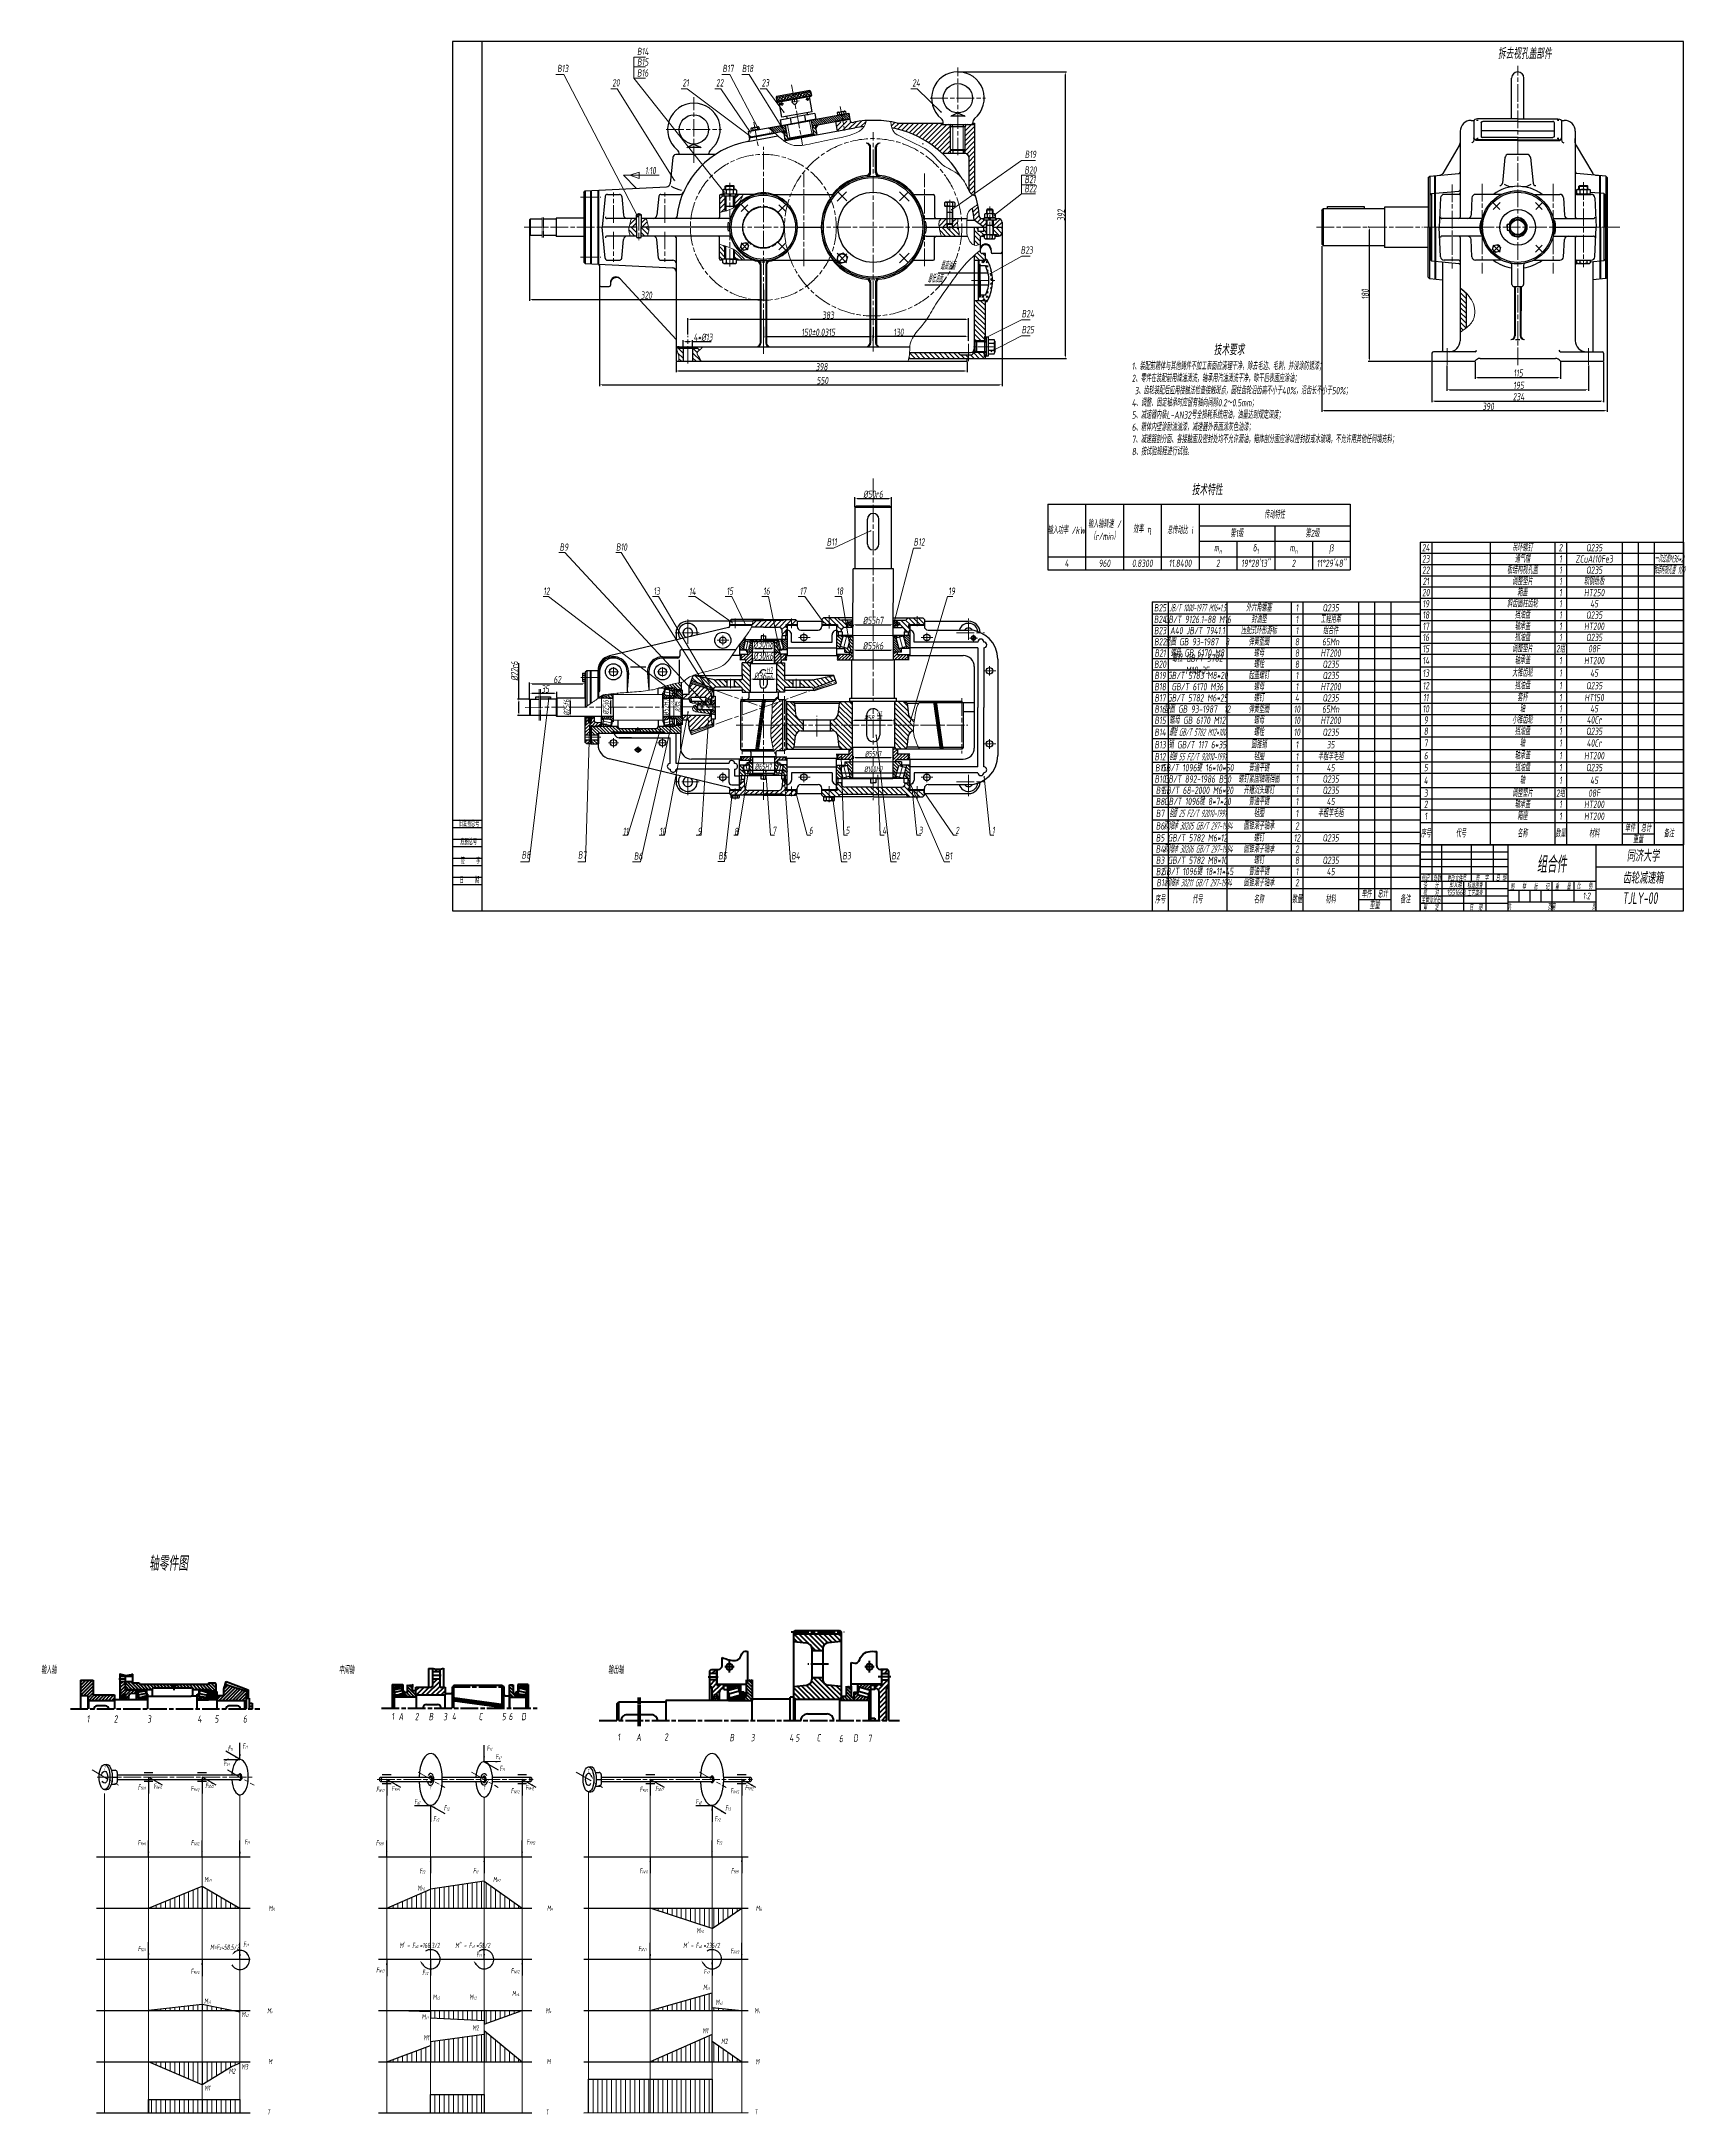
# Model space of a CAD drawing. Extents: x -500 to 7960, y -6170 to 1582.
# Drawn here: x -500 to 1744, y -2476 to 357 of the extents above; entities that cross this region are included whole.
import ezdxf
from ezdxf.enums import TextEntityAlignment as Align

# ---------------------------------------------------------------- set-up
doc = ezdxf.new("R2010")
doc.units = 0
for name, pattern in [('ACAD_ISO08W100', [36, 24, -3, 6, -3]), ('JIS_09_08', [10.75, 8, -0.55, 0.55, -0.55, 0.55, -0.55]), ('JIS_09_15', [18.9, 15, -0.9, 0.6, -0.9, 0.6, -0.9])]:
    doc.linetypes.add(name, pattern=pattern)
doc.layers.get('0').update_dxf_attribs({"linetype": 'CONTINUOUS'})
doc.layers.get('Defpoints').update_dxf_attribs({"linetype": 'CONTINUOUS'})
doc.layers.add('OBJ', color=7, linetype='CONTINUOUS')
doc.layers.add('OTH', color=3, linetype='CONTINUOUS')
for name, color, linetype, lineweight in [('zhongxin', 1, 'ACAD_ISO08W100', 9), ('加宽', 250, 'CONTINUOUS', 100), ('加粗中心线', 250, 'ACAD_ISO08W100', 50), ('加粗实线受力图', 7, 'CONTINUOUS', 50), ('双点画线', 1, 'JIS_09_15', 9), ('受力图双点画线', 250, 'JIS_09_08', 50), ('垫片', 7, 'CONTINUOUS', 50), ('标注', 5, 'CONTINUOUS', 9), ('粗实线', 7, 'CONTINUOUS', 25), ('细实线', 7, 'CONTINUOUS', 9), ('细实线 波浪线', 3, 'CONTINUOUS', 9), ('细点画线', 1, 'ACAD_ISO08W100', 9)]:
    doc.layers.add(name, color=color, linetype=linetype, lineweight=lineweight)
doc.styles.get("Standard").update_dxf_attribs({"font": 'gbenor.shx', "width": 0.7, "oblique": 7, "height": 10, "bigfont": 'gbcbig.shx'})
doc.styles.add('窄字宽', font='gbeitc.shx', dxfattribs={"width": 0.5, "oblique": 7, "bigfont": 'gbcbig.shx'})
doc.dimstyles.new('GB-35', dxfattribs={"dimtxt": 4.5, "dimasz": 3.5, "dimexe": 1.75, "dimexo": 0.875, "dimgap": 0.875, "dimtad": 1, "dimdsep": 46, "dimtxsty": 'Standard', "dimcen": 3.5, "dimadec": 0, "dimazin": 0, "dimtfac": 0.7, "dimtmove": 0, "dimatfit": 3, "dimfxl": 1, "dimtzin": 0, "dimarcsym": 0})
pattern_1 = [(45, (-2080.222, -2094.6017), (-2.245064, 2.245064), [])]
pattern_2 = [(135, (-2080.222, -2094.6017), (-2.245064, -2.245064), [])]
pattern_3 = [(45, (-2219.1366, -1770.4713), (-1.5715448, 1.5715448), [])]
pattern_4 = [(135, (245.7294, -3851.7234), (-2.245064, -2.245064), [])]
pattern_5 = [(225, (709.0796, -4018.6717), (3.367596, -3.367596), [])]
pattern_6 = [(135, (-1444.4283, -725.996), (-3.367596, -3.367596), [])]
pattern_7 = [(45, (-1444.4283, -725.996), (-3.367596, 3.367596), [])]
pattern_8 = [(45, (-1583.343, -404.8657), (-1.5715448, 1.5715448), [])]
pattern_9 = [(135, (-1444.4283, -725.996), (-1.5715448, -1.5715448), [])]
pattern_10 = [(45, (-1444.4283, -725.996), (-2.245064, 2.245064), [])]
pattern_11 = [(135, (-1444.4283, -725.996), (-2.245064, -2.245064), [])]
pattern_12 = [(135, (-1444.4283, -722.3326), (-2.245064, -2.245064), [])]
pattern_13 = [(45, (-1444.4283, -665.3293), (-3.367596, 3.367596), [])]
pattern_14 = [(45, (34.9157, 3547.1877), (-1.122532, 1.122532), []), (135, (34.9157, 3547.1877), (-1.122532, -1.122532), [])]
pattern_15 = [(45, (36.9157, 3547.1877), (5.939697, -6e-16), [3.5, -4.9]), (45, (38.4006, 3547.1877), (5.939697, -6e-16), [1.4, -7]), (45, (36.9157, 3548.6726), (5.939697, -6e-16), [1.4, -7])]
pattern_16 = [(135, (-1444.4283, -665.3293), (-3.367596, -3.367596), [])]

msp = doc.modelspace()

# ---------------------------------------------------------------- texts
at = {"width": 0.7}
for s, p in [('旧底图总号', (70.283, -715.967)), ('底图总号', (72.847, -741.038)), ('签    字', (73.173, -766.763)), ('日    期', (71.869, -793.139))]:
    msp.add_text(s, height=8.1, dxfattribs=at).set_placement(p)
at = {"layer": 'OTH', "color": 18, "true_color": 0x000000, "oblique": 7, "width": 0.7}
for s, height, p in [('组合件', 22.7378, (1543.528, -778.932)), ('同济大学', 15.9164, (1666.41, -763.71)), ('齿轮减速箱', 15.9164, (1660.92, -793.919)), ('TJLY-00', 15.9164, (1660.319, -821.532))]:
    msp.add_text(s, height=height, dxfattribs=at).set_placement(p)
at = {"layer": '加宽', "char_height": 10, "attachment_point": 1}
for s, width, insert in [('1', 13.0087, (-437.621, -1930.331)), ('2 ', 13.0087, (-400.516, -1930.331)), ('3 ', 13.0087, (-354.833, -1930.331)), ('4', 13.0087, (-286.365, -1930.331)), ('5 ', 13.0087, (-262.968, -1930.331)), ('6 ', 13.0087, (-224.15, -1930.331)), ('1', 29.10647, (-21.439, -1927.01)), ('A', 29.10647, (-11.631, -1927.01)), ('2', 29.10647, (10.766, -1927.01)), ('B', 29.10647, (29.598, -1927.01)), ('3', 29.10647, (49.519, -1927.11)), ('4', 29.10647, (61.358, -1927.01)), ('C', 29.10647, (97.798, -1927.01)), ('5', 29.10647, (129.458, -1927.01)), ('6', 29.10647, (138.828, -1927.01)), ('D', 29.10647, (156.032, -1927.01)), ('1', 29.10647, (287.364, -1955.276)), ('A', 29.10647, (313.007, -1955.447)), ('2', 29.10647, (351.49, -1954.945)), ('B', 29.10647, (440.717, -1955.756)), ('3', 29.10647, (469.666, -1955.812)), ('4', 29.10647, (522.214, -1956.289)), ('5', 29.10647, (530.636, -1956.25)), ('C', 29.10647, (559.637, -1956.116)), ('6', 29.10647, (590.145, -1957.135)), ('D', 29.10647, (609.577, -1956.391)), ('7', 29.10647, (629.604, -1956.872))]:
    msp.add_mtext_dynamic_manual_height_columns(s, width=width, gutter_width=12.5, heights=[0], dxfattribs=dict(at, insert=insert))
at = {"layer": '标注', "oblique": 7, "width": 0.7}
for s, p in [('标记', (1391.099, -785.794)), ('设   计', (1398.676, -796.036)), ('处数', (1407.251, -785.768)), ('更改文件号', (1433.869, -786.08)), ('标准审查', (1458.841, -796.07)), ('签  字', (1468.617, -785.81)), ('日 期', (1494.534, -785.731)), ('图   样   标   记', (1533.927, -797.2)), ('重   量', (1579.035, -797.087)), ('比   例', (1608.608, -796.671)), ('主管设计员', (1398.772, -815.811)), ('校   对', (1398.676, -805.284)), ('审   定', (1398.676, -825.516)), ('工艺审查', (1458.841, -806.232)), ('共              页', (1533.442, -824.993)), ('第              页', (1593.754, -824.736)), ('日  期', (1460.03, -826.005))]:
    msp.add_text(s, height=7.5, dxfattribs=at).set_placement(p, align=Align.MIDDLE)
at = {"layer": '标注', "attachment_point": 1}
for s, width, gutter_width, heights, insert, char_height in [('B14', 5.59873, 12.5, [0], (314.234, 348.441), 10), ('拆去视孔盖部件', 201.3271, 25, [0], (1490.349, 348.24), 15), ('B13', 5.59873, 12.5, [0], (205.043, 325.22), 10), ('B15', 5.59873, 12.5, [0], (314.234, 333.906), 10), ('B16', 5.59873, 12.5, [0], (314.234, 319.096), 10), ('B17', 5.59873, 12.5, [0], (430.915, 325.22), 10), ('B18', 5.59873, 12.5, [0], (457.414, 325.22), 10), ('20', 10, 12.5, [0], (280.298, 305.58), 10), ('21', 10, 12.5, [0], (376.191, 305.58), 10), ('22', 5.59873, 12.5, [0], (422.156, 305.58), 10), ('23', 5.59873, 12.5, [0], (484.428, 305.58), 10), ('24', 5.59873, 12.5, [0], (690.202, 305.58), 10), ('B19', 5.59873, 12.5, [0], (843.945, 207.862), 10), ('1:10', 3.03345, 12.5, [1.89], (325.006, 185.691), 10), ('B20', 5.59873, 12.5, [0], (843.521, 186.43), 10), ('B21', 5.59873, 12.5, [0], (843.595, 173.484), 10), ('B22', 5.59873, 12.5, [0], (843.521, 161.096), 10), ('B23', 5.59873, 12.5, [0], (838.323, 77.052), 10), ('B24', 5.59873, 12.5, [0], (839.697, -9.97), 10), ('B25', 5.59873, 12.5, [0], (839.697, -31.645), 10), ('\\pi-45,l60,t60;       {\\H0.66667x;              } 技术要求\\P{\\H0.66667x;1、装配前箱体与其他铸件不加工表面应清理干净，除去毛边、毛刺，并浸涂防锈漆；\\P2、零件在装配前用煤油清洗，轴承用汽油清洗干净，晾干后表面应涂油；\\P\\pi0,l0,tz;    3、齿轮装配后应用接触法检查接触斑点，圆柱齿轮沿齿高不小于40%，沿齿长不小于50%；\\P\\pi-45,l60,t60;4、调整、固定轴承时应留有轴向间隙0.2～0.5mm；\\P5、减速器内装L-AN32号全损耗系统用油，油量达到规定深度；\\P6、箱体内壁涂耐油油漆，减速器外表面涂灰色油漆；\\P7、减速器剖分面、各接触面及密封处均不允许漏油，箱体剖分面应涂以密封胶或水玻璃，不允许用其他任何填充料；\\P8、按试验规程进行试验。}', 644.97439, 12.5, [0], (975.126, -56.619), 15), ('技术特性', 55.7115, 25, [0], (1072.169, -247.899), 15), ('B9', 5.59873, 12.5, [0], (208.444, -328.868), 10), ('B10', 5.59873, 12.5, [0], (285.524, -328.868), 10), ('B11', 5.59873, 12.5, [0], (573.358, -321.793), 10), ('B12', 5.59873, 12.5, [0], (692.068, -321.793), 10), ('12', 5.59873, 12.5, [0], (186.077, -389.025), 10), ('13', 10, 12.5, [0], (336.537, -389.025), 10), ('14', 5.59873, 12.5, [0], (385.185, -389.338), 10), ('15', 10, 12.5, [0], (436.537, -389.025), 10), ('16', 5.59873, 12.5, [0], (486.537, -389.025), 10), ('17', 5.59873, 12.5, [0], (536.537, -389.025), 10), ('18', 5.59873, 12.5, [0], (586.537, -389.025), 10), ('19', 10, 12.5, [0], (739.449, -389.025), 10), ('11', 5.59873, 12.5, [0], (294.88, -717.159), 10), ('10', 5.59873, 12.5, [0], (344.88, -717.159), 10), ('9', 5.59873, 12.5, [0], (396.776, -717.36), 10), ('8', 5.59873, 12.5, [0], (446.891, -717.341), 10), ('7', 5.59873, 12.5, [0], (499.2, -716.06), 10), ('6', 5.59873, 12.5, [0], (549.2, -716.06), 10), ('5', 5.59873, 12.5, [0], (599.2, -716.06), 10), ('4 ', 5.59873, 12.5, [0], (649.2, -716.06), 10), ('3', 5.59873, 12.5, [0], (699.2, -716.06), 10), ('2', 5.59873, 12.5, [0], (749.2, -716.06), 10), ('1', 5.59873, 12.5, [0], (799.2, -716.06), 10), ('B8', 5.59873, 12.5, [0], (156.535, -749.544), 10), ('B7', 5.59873, 12.5, [0], (233.568, -749.544), 10), ('B6', 5.59873, 12.5, [0], (309.998, -751.17), 10), ('B5', 7, 12.5, [0], (425.273, -750.652), 10), ('B4', 5.59873, 12.5, [0], (524.747, -750.781), 10), ('B3', 5.59873, 12.5, [0], (594.747, -750.781), 10), ('B2', 5.59873, 12.5, [0], (661.716, -750.781), 10), ('B1', 5.59873, 12.5, [0], (734.747, -750.781), 10), ('轴零件图', 257.05996, 12.5, [0], (-352.605, -1712.699), 20), ('输入轴', 86.46452, 12.5, [0], (-500.087, -1863.743), 10), ('中间轴', 86.46452, 12.5, [0], (-93.243, -1863.743), 10), ('输出轴', 86.46452, 12.5, [0], (274.823, -1863.743), 10)]:
    msp.add_mtext_dynamic_manual_height_columns(s, width=width, gutter_width=gutter_width, heights=heights, dxfattribs=dict(at, insert=insert, char_height=char_height))
at = {"layer": '标注', "char_height": 10, "attachment_point": 1, "style": '窄字宽'}
for s, insert in [('最低油面', (711.088, 37.692)), ('最高油面', (728.513, 55.211))]:
    msp.add_mtext_dynamic_manual_height_columns(s, width=19.93827, gutter_width=25, heights=[0], dxfattribs=dict(at, insert=insert))
at = {"layer": '粗实线'}
for s, width, gutter_width, insert, char_height, attachment_point in [('彭义超', 20.1275, 25, (1423.751, -790.721), 8.25, 1), ('1551663', 9.45107, 25, (1420.397, -802.071), 7.5, 1), ('1:2', 7.29992, 25, (1606.341, -805.909), 9.1886, 1), ('F{\\H0.6x;t1}', 29.68707, 12.5, (-244.788, -1971.875), 7.2, 1), ('F{\\H0.6x;r1}', 29.68707, 12.5, (-224.722, -1968.787), 7.2, 1), ('F{\\H0.6x;r1}', 29.68707, 12.5, (108.896, -1971.838), 7.2, 1), ('F{\\H0.6x;a1}', 29.68707, 12.5, (-250.495, -1992.29), 7.2, 1), ('F{\\H0.6x;t1}', 29.68707, 12.5, (126.412, -1999.323), 7.2, 1), ('T', 29.68707, 12.5, (246.294, -2003.642), 5, 1), ('F{\\H0.6x;NV1}', 29.68707, 12.5, (-367.68, -2024.892), 7.2, 1), ('F{\\H0.6x;NH1}', 29.68707, 12.5, (-346.45, -2023.733), 7.2, 1), ('F{\\H0.6x;NV2}', 29.68707, 12.5, (-295.552, -2026.854), 7.2, 1), ('F{\\H0.6x;NH2}', 29.68707, 12.5, (-275.703, -2022.422), 7.2, 1), ('F{\\H0.6x;NV1}', 29.68707, 12.5, (-42.222, -2027.942), 7.2, 1), ('F{\\H0.6x;NH1}', 29.68707, 12.5, (-20.991, -2026.783), 7.2, 1), ('T', 29.68707, 12.5, (30.6, -2032.091), 5, 7), ('F{\\H0.6x;NV2}', 29.68707, 12.5, (141.802, -2029.905), 7.2, 1), ('F{\\H0.6x;NH2}', 29.68707, 12.5, (161.651, -2025.473), 7.2, 1), ('F{\\H0.6x;NV1}', 29.68707, 12.5, (317.847, -2027.942), 7.2, 1), ('F{\\H0.6x;NH1}', 29.68707, 12.5, (339.078, -2026.783), 7.2, 1), ('F{\\H0.6x;NV2}', 29.68707, 12.5, (441.819, -2029.905), 7.2, 1), ('F{\\H0.6x;NH2}', 29.68707, 12.5, (461.667, -2025.473), 7.2, 1), ('F{\\H0.6x;a2}', 29.68707, 12.5, (9.991, -2051.732), 7.2, 7), ('F{\\H0.6x;r2}', 29.68707, 12.5, (35.764, -2075.235), 7.2, 7), ('F{\\H0.6x;t2}', 29.68707, 12.5, (57.969, -2060.748), 7.2, 9), ('F{\\H0.6x;a2}', 29.68707, 12.5, (394.419, -2051.732), 7.2, 7), ('F{\\H0.6x;r2}', 29.68707, 12.5, (420.191, -2075.235), 7.2, 7), ('F{\\H0.6x;t2}', 29.68707, 12.5, (442.396, -2060.748), 7.2, 9), ('F{\\H0.6x;NH1}', 29.68707, 12.5, (-367.962, -2100.984), 7.2, 1), ('F{\\H0.6x;NH2}', 29.68707, 12.5, (-295.341, -2100.829), 7.2, 1), ('F{\\H0.6x;t1}', 29.68707, 12.5, (-222.126, -2099.705), 7.2, 1), ('F{\\H0.6x;NH1}', 29.68707, 12.5, (-42.504, -2100.984), 7.2, 1), ('F{\\H0.6x;NH2}', 29.68707, 12.5, (163.36, -2099.705), 7.2, 1), ('F{\\H0.6x;t2}', 29.68707, 12.5, (422.762, -2099.705), 7.2, 1), ('M{\\H0.6x;H1}', 29.68707, 12.5, (-277.023, -2151.113), 7.2, 1), ('F{\\H0.6x;t2}', 29.68707, 12.5, (16.988, -2146.587), 7.2, 7), ('F{\\H0.6x;t1}', 29.68707, 12.5, (90.145, -2146.587), 7.2, 7), ('M{\\H0.6x;H2}', 29.68707, 12.5, (117.479, -2151.113), 7.2, 1), ('F{\\H0.6x;NH1}', 29.68707, 12.5, (317.565, -2146.431), 7.2, 7), ('F{\\H0.6x;NH1}', 29.68707, 12.5, (442.54, -2146.431), 7.2, 7), ('M{\\H0.6x;H1}', 29.68707, 12.5, (14.25, -2162.729), 7.2, 1), ('M{\\H0.6x;H}', 29.68707, 12.5, (-189.112, -2190.413), 7.2, 1), ('M{\\H0.6x;H}', 29.68707, 12.5, (191.236, -2190.413), 7.2, 1), ('M{\\H0.6x;H}', 29.68707, 12.5, (476.542, -2190.413), 7.2, 1), ('M{\\H0.6x;H1}', 29.68707, 12.5, (395.387, -2220.896), 7.2, 1), ('F{\\H0.6x;NV1}', 29.68707, 12.5, (-367.68, -2252.709), 7.2, 7), ('M=F{\\H0.6x;a1*}58.5/2', 29.68707, 12.5, (-268.967, -2243.676), 7.2, 1), ('F{\\H0.6x;r1}', 29.68707, 12.5, (-223.77, -2239.561), 7.2, 1), ("M' = F{\\H0.6x;a2 \\H1.6667x;*}168.3/2", 61.14173, 12.5, (-10.228, -2241.215), 7.2, 1), ('M" = F{\\H0.6x;a1 \\H1.6667x;*}58/2', 61.14173, 12.5, (65.844, -2241.215), 7.2, 1), ('F{\\H0.6x;r1}', 29.68707, 12.5, (94.677, -2253.427), 7.2, 1), ('F{\\H0.6x;NV1}', 29.68707, 12.5, (315.846, -2245.509), 7.2, 1), ("M' = F{\\H0.6x;a2 \\H1.6667x;*}236/2", 61.14173, 12.5, (377.249, -2241.215), 7.2, 1), ('F{\\H0.6x;NV2}', 29.68707, 12.5, (441.914, -2248.785), 7.2, 1), ('F{\\H0.6x;NV2}', 29.68707, 12.5, (-295.552, -2276.669), 7.2, 1), ('F{\\H0.6x;NV1}', 29.68707, 12.5, (-42.222, -2274.707), 7.2, 1), ('F{\\H0.6x;r2}', 29.68707, 12.5, (20.759, -2285.198), 7.2, 7), ('F{\\H0.6x;NV2}', 29.68707, 12.5, (141.802, -2275.746), 7.2, 1), ('F{\\H0.6x;r2}', 29.68707, 12.5, (405.375, -2284.038), 7.2, 7), ('M{\\H0.6x;v1}', 29.68707, 12.5, (-277.207, -2324.514), 7.2, 7), ('M{\\H0.6x;v2}', 29.68707, 12.5, (35.115, -2311.859), 7.2, 1), ('M{\\H0.6x;v3}', 29.68707, 12.5, (85.218, -2311.719), 7.2, 1), ('M{\\H0.6x;v4}', 29.68707, 12.5, (143.516, -2306.87), 7.2, 1), ('M{\\H0.6x;v1}', 29.68707, 12.5, (404.499, -2298.41), 7.2, 1), ('M{\\H0.6x;v2}', 29.68707, 12.5, (421.453, -2318.828), 7.2, 1), ('M{\\H0.6x;v2}', 29.68707, 12.5, (-226.138, -2342.726), 7.2, 7), ('M{\\H0.6x;v}', 29.68707, 12.5, (-191.053, -2330.39), 7.2, 1), ('M{\\H0.6x;v1}', 29.68707, 12.5, (20.037, -2338.749), 7.2, 1), ('M{\\H0.6x;v}', 29.68707, 12.5, (189.295, -2330.39), 7.2, 1), ('M{\\H0.6x;v}', 29.68707, 12.5, (474.601, -2330.39), 7.2, 1), ('M1', 29.68707, 12.5, (22.406, -2367.216), 7.2, 1), ('M2', 29.68707, 12.5, (89.272, -2353.86), 7.2, 1), ('M1', 29.68707, 12.5, (403.622, -2357.845), 7.2, 1), ('M2', 29.68707, 12.5, (429.153, -2372.187), 7.2, 1), ('M3', 29.68707, 12.5, (-226.231, -2407.048), 7.2, 1), ('M', 29.68707, 12.5, (-189.539, -2399.933), 7.2, 1), ('M', 29.68707, 12.5, (190.809, -2399.933), 7.2, 1), ('M', 29.68707, 12.5, (476.114, -2399.933), 7.2, 1), ('M1', 29.68707, 12.5, (-276.816, -2436.222), 7.2, 1), ('M2', 29.68707, 12.5, (-243.527, -2413.166), 7.2, 1), ('T', 29.68707, 12.5, (-191.053, -2468.72), 7.2, 1), ('T', 29.68707, 12.5, (189.295, -2468.72), 7.2, 1), ('T', 29.68707, 12.5, (474.601, -2468.72), 7.2, 1)]:
    msp.add_mtext_dynamic_manual_height_columns(s, width=width, gutter_width=gutter_width, heights=[0], dxfattribs=dict(at, insert=insert, char_height=char_height, attachment_point=attachment_point))
at = {"layer": '粗实线', "attachment_point": 3}
for s, insert, char_height, rotation in [('F{\\H0.6x;a1}', (128.757, -1983.092), 7.2, 0.129205), ('T', (-411.657, -2000.602), 5, 359.614195), ('T', (107.082, -2026.914), 5, 359.228389)]:
    msp.add_mtext_dynamic_manual_height_columns(s, width=29.68707, gutter_width=12.5, heights=[0], dxfattribs=dict(at, insert=insert, char_height=char_height, rotation=rotation))

# ---------------------------------------------------------------- blocks, each defined once
blk = doc.blocks.new('*U188')
at = {"layer": '粗实线'}
blk.add_line((-104.8, 0), (104.8, 0), dxfattribs=at)
blk = doc.blocks.new('*U189')
at = {"layer": '粗实线', "color": 0, "linetype": 'ByBlock', "lineweight": -2, "transparency": 16777216}
for p in [(0, 350), (0, 280), (0, 210), (0, 140), (0, 70), (0, 0)]:
    blk.add_blockref('*U188', p, dxfattribs=at)
blk = doc.blocks.new('*U77')
at = {"layer": '细实线 波浪线'}
blk.add_line((4.8, 35), (-4.8, -35), dxfattribs=at)
blk = doc.blocks.new('*U78')
at = {"layer": '细实线 波浪线', "color": 0, "linetype": 'ByBlock', "lineweight": -2, "transparency": 16777216}
for p in [(0, 0), (1.3, 0), (2.6, 0), (3.9, 0)]:
    blk.add_blockref('*U77', p, dxfattribs=at)
blk = doc.blocks.new('*D194')
at = {"layer": 'Defpoints', "color": 0, "transparency": 16777216}
for p in [(486.8, -31.9), (636.7, -31.9), (636.7, -46.1)]:
    blk.add_point(p, dxfattribs=at)
at = {"layer": '标注', "color": 0, "lineweight": -2, "transparency": 16777216}
for p, q in [((486.8, -32.8), (486.8, -47.9)), ((490.3, -46.1), (633.2, -46.1)), ((636.7, -32.8), (636.7, -47.9))]:
    blk.add_line(p, q, dxfattribs=at)
at = {"layer": '标注', "color": 0, "transparency": 16777216}
for points in [[(490.3, -45.6), (490.3, -46.7), (486.8, -46.1)], [(633.2, -45.6), (633.2, -46.7), (636.7, -46.1)]]:
    blk.add_solid(points, dxfattribs=at)
at = {"layer": '标注', "color": 0, "transparency": 16777216, "insert": (561.7, -40.3), "char_height": 10, "attachment_point": 5}
blk.add_mtext('150%%P0.0315', dxfattribs=at)
blk = doc.blocks.new('*D195')
at = {"layer": 'Defpoints', "color": 0, "transparency": 16777216}
for p in [(636.7, -46.1), (636.7, -53), (766.9, -53)]:
    blk.add_point(p, dxfattribs=at)
at = {"layer": '标注', "color": 0, "lineweight": -2, "transparency": 16777216}
for p, q in [((636.7, -52.1), (636.7, -44.4)), ((763.4, -46.1), (640.2, -46.1)), ((766.9, -52.1), (766.9, -44.4))]:
    blk.add_line(p, q, dxfattribs=at)
at = {"layer": '标注', "color": 0, "transparency": 16777216}
for points in [[(640.2, -45.6), (640.2, -46.7), (636.7, -46.1)], [(763.4, -45.6), (763.4, -46.7), (766.9, -46.1)]]:
    blk.add_solid(points, dxfattribs=at)
at = {"layer": '标注', "color": 0, "transparency": 16777216, "insert": (671.4, -40.3), "char_height": 10, "attachment_point": 5}
blk.add_mtext('130', dxfattribs=at)
blk = doc.blocks.new('*D196')
at = {"layer": 'Defpoints', "color": 0, "transparency": 16777216}
for p in [(383.5, -22.8), (383.5, -44), (766.9, -53)]:
    blk.add_point(p, dxfattribs=at)
at = {"layer": '标注', "color": 0, "lineweight": -2, "transparency": 16777216}
for p, q in [((383.5, -43.1), (383.5, -21.1)), ((763.4, -22.8), (387, -22.8)), ((766.9, -52.1), (766.9, -21.1))]:
    blk.add_line(p, q, dxfattribs=at)
at = {"layer": '标注', "color": 0, "transparency": 16777216}
for points in [[(387, -22.2), (387, -23.4), (383.5, -22.8)], [(763.4, -22.2), (763.4, -23.4), (766.9, -22.8)]]:
    blk.add_solid(points, dxfattribs=at)
at = {"layer": '标注', "color": 0, "transparency": 16777216, "insert": (575.2, -16.9), "char_height": 10, "attachment_point": 5}
blk.add_mtext('383', dxfattribs=at)
blk = doc.blocks.new('*D197')
at = {"layer": 'Defpoints', "color": 0, "transparency": 16777216}
for p in [(367.5, -80), (765.2, -80), (765.2, -93.2)]:
    blk.add_point(p, dxfattribs=at)
at = {"layer": '标注', "color": 0, "lineweight": -2, "transparency": 16777216}
for p, q in [((367.5, -80.9), (367.5, -95)), ((765.2, -80.9), (765.2, -95)), ((371, -93.2), (761.7, -93.2))]:
    blk.add_line(p, q, dxfattribs=at)
at = {"layer": '标注', "color": 0, "transparency": 16777216}
for points in [[(371, -92.6), (371, -93.8), (367.5, -93.2)], [(761.7, -92.6), (761.7, -93.8), (765.2, -93.2)]]:
    blk.add_solid(points, dxfattribs=at)
at = {"layer": '标注', "color": 0, "transparency": 16777216, "insert": (566.4, -87.3), "char_height": 10, "attachment_point": 5}
blk.add_mtext('398', dxfattribs=at)
blk = doc.blocks.new('*D198')
at = {"layer": 'Defpoints', "color": 0, "transparency": 16777216}
for p in [(812.9, 82.7), (262.9, 24.2), (812.9, -112.1)]:
    blk.add_point(p, dxfattribs=at)
at = {"layer": '标注', "color": 0, "lineweight": -2, "transparency": 16777216}
for p, q in [((812.9, 81.8), (812.9, -113.8)), ((262.9, 23.3), (262.9, -113.8)), ((266.4, -112.1), (809.4, -112.1))]:
    blk.add_line(p, q, dxfattribs=at)
at = {"layer": '标注', "color": 0, "transparency": 16777216}
for points in [[(266.4, -111.5), (266.4, -112.6), (262.9, -112.1)], [(809.4, -111.5), (809.4, -112.6), (812.9, -112.1)]]:
    blk.add_solid(points, dxfattribs=at)
at = {"layer": '标注', "color": 0, "transparency": 16777216, "insert": (567.5, -106.2), "char_height": 10, "attachment_point": 5}
blk.add_mtext('550', dxfattribs=at)
blk = doc.blocks.new('*D199')
at = {"layer": 'Defpoints', "color": 0, "transparency": 16777216}
for p in [(167.2, 93.2), (486.8, 18.7), (486.8, 4.6)]:
    blk.add_point(p, dxfattribs=at)
at = {"layer": '标注', "color": 0, "lineweight": -2, "transparency": 16777216}
for p, q in [((167.2, 92.3), (167.2, 2.9)), ((170.7, 4.6), (483.3, 4.6)), ((486.8, 17.8), (486.8, 2.9))]:
    blk.add_line(p, q, dxfattribs=at)
at = {"layer": '标注', "color": 0, "transparency": 16777216}
for points in [[(170.7, 5.2), (170.7, 4), (167.2, 4.6)], [(483.3, 5.2), (483.3, 4), (486.8, 4.6)]]:
    blk.add_solid(points, dxfattribs=at)
at = {"layer": '标注', "color": 0, "transparency": 16777216, "insert": (327, 10.5), "char_height": 10, "attachment_point": 5}
blk.add_mtext('320', dxfattribs=at)
blk = doc.blocks.new('*D200')
at = {"layer": 'Defpoints', "color": 0, "transparency": 16777216}
for p in [(390, -53), (377, -62), (390, -62)]:
    blk.add_point(p, dxfattribs=at)
at = {"layer": '标注', "color": 0, "lineweight": -2, "transparency": 16777216}
for p, q in [((377, -61.1), (377, -51.2)), ((380.5, -53), (386.5, -53)), ((390, -61.1), (390, -51.2)), ((390, -53), (415.2, -53))]:
    blk.add_line(p, q, dxfattribs=at)
at = {"layer": '标注', "color": 0, "transparency": 16777216}
for points in [[(380.5, -52.4), (380.5, -53.6), (377, -53)], [(386.5, -52.4), (386.5, -53.6), (390, -53)]]:
    blk.add_solid(points, dxfattribs=at)
at = {"layer": '标注', "color": 0, "transparency": 16777216, "insert": (404.4, -47.1), "char_height": 10, "attachment_point": 5}
blk.add_mtext('4*%%C13', dxfattribs=at)
blk = doc.blocks.new('*D201')
at = {"layer": 'Defpoints', "color": 0, "transparency": 16777216}
for p in [(1314.8, 103.2), (1314.8, 103.2), (1400.1, -80)]:
    blk.add_point(p, dxfattribs=at)
at = {"layer": '标注', "color": 0, "lineweight": -2, "transparency": 16777216}
for p, q in [((1314, 103.2), (1313.1, 103.2)), ((1314.8, -76.5), (1314.8, 99.7)), ((1399.3, -80), (1313.1, -80))]:
    blk.add_line(p, q, dxfattribs=at)
at = {"layer": '标注', "color": 0, "transparency": 16777216}
for points in [[(1314.2, 99.7), (1315.4, 99.7), (1314.8, 103.2)], [(1314.2, -76.5), (1315.4, -76.5), (1314.8, -80)]]:
    blk.add_solid(points, dxfattribs=at)
at = {"layer": '标注', "color": 0, "transparency": 16777216, "insert": (1309, 11.6), "char_height": 10, "attachment_point": 5, "rotation": 90}
blk.add_mtext('180', dxfattribs=at)
blk = doc.blocks.new('*D202')
at = {"layer": 'Defpoints', "color": 0, "transparency": 16777216}
for p in [(1459.1, -79.7), (1575.8, -80), (1575.8, -102)]:
    blk.add_point(p, dxfattribs=at)
at = {"layer": '标注', "color": 0, "lineweight": -2, "transparency": 16777216}
for p, q in [((1459.1, -80.6), (1459.1, -103.7)), ((1575.8, -80.9), (1575.8, -103.7)), ((1462.6, -102), (1572.3, -102))]:
    blk.add_line(p, q, dxfattribs=at)
at = {"layer": '标注', "color": 0, "transparency": 16777216}
for points in [[(1462.6, -101.4), (1462.6, -102.6), (1459.1, -102)], [(1572.3, -101.4), (1572.3, -102.6), (1575.8, -102)]]:
    blk.add_solid(points, dxfattribs=at)
at = {"layer": '标注', "color": 0, "transparency": 16777216, "insert": (1517.9, -96.1), "char_height": 10, "attachment_point": 5}
blk.add_mtext('115', dxfattribs=at)
blk = doc.blocks.new('*D203')
at = {"layer": 'Defpoints', "color": 0, "transparency": 16777216}
for p in [(1420.7, -84.8), (1614, -84.8), (1614, -118.8)]:
    blk.add_point(p, dxfattribs=at)
at = {"layer": '标注', "color": 0, "lineweight": -2, "transparency": 16777216}
for p, q in [((1420.7, -85.7), (1420.7, -120.5)), ((1614, -85.7), (1614, -120.5)), ((1424.2, -118.8), (1610.5, -118.8))]:
    blk.add_line(p, q, dxfattribs=at)
at = {"layer": '标注', "color": 0, "transparency": 16777216}
for points in [[(1424.2, -118.2), (1424.2, -119.4), (1420.7, -118.8)], [(1610.5, -118.2), (1610.5, -119.4), (1614, -118.8)]]:
    blk.add_solid(points, dxfattribs=at)
at = {"layer": '标注', "color": 0, "transparency": 16777216, "insert": (1518.6, -112.9), "char_height": 10, "attachment_point": 5}
blk.add_mtext('195', dxfattribs=at)
blk = doc.blocks.new('*D204')
at = {"layer": 'Defpoints', "color": 0, "transparency": 16777216}
for p in [(1400.1, -80), (1634.6, -80), (1634.6, -134.3)]:
    blk.add_point(p, dxfattribs=at)
at = {"layer": '标注', "color": 0, "lineweight": -2, "transparency": 16777216}
for p, q in [((1400.1, -80.9), (1400.1, -136)), ((1634.6, -80.9), (1634.6, -136)), ((1403.6, -134.3), (1631.1, -134.3))]:
    blk.add_line(p, q, dxfattribs=at)
at = {"layer": '标注', "color": 0, "transparency": 16777216}
for points in [[(1403.6, -133.7), (1403.6, -134.8), (1400.1, -134.3)], [(1631.1, -133.7), (1631.1, -134.8), (1634.6, -134.3)]]:
    blk.add_solid(points, dxfattribs=at)
at = {"layer": '标注', "color": 0, "transparency": 16777216, "insert": (1518.6, -128.4), "char_height": 10, "attachment_point": 5}
blk.add_mtext('234', dxfattribs=at)
blk = doc.blocks.new('*D205')
at = {"layer": 'Defpoints', "color": 0, "transparency": 16777216}
for p in [(1639.6, 103.2), (1249.6, 78.2), (1249.6, -147.5)]:
    blk.add_point(p, dxfattribs=at)
at = {"layer": '标注', "color": 0, "lineweight": -2, "transparency": 16777216}
for p, q in [((1639.6, 102.3), (1639.6, -149.2)), ((1249.6, 77.4), (1249.6, -149.2)), ((1636.1, -147.5), (1253.1, -147.5))]:
    blk.add_line(p, q, dxfattribs=at)
at = {"layer": '标注', "color": 0, "transparency": 16777216}
for points in [[(1253.1, -146.9), (1253.1, -148.1), (1249.6, -147.5)], [(1636.1, -146.9), (1636.1, -148.1), (1639.6, -147.5)]]:
    blk.add_solid(points, dxfattribs=at)
at = {"layer": '标注', "color": 0, "transparency": 16777216, "insert": (1477, -141.6), "char_height": 10, "attachment_point": 5}
blk.add_mtext('390', dxfattribs=at)
blk = doc.blocks.new('*D206')
at = {"layer": 'Defpoints', "color": 0, "transparency": 16777216}
for p in [(611.7, -279.9), (661.7, -267.5), (661.7, -279.9)]:
    blk.add_point(p, dxfattribs=at)
at = {"layer": '标注', "color": 0, "lineweight": -2, "transparency": 16777216}
for p, q in [((611.7, -279), (611.7, -265.8)), ((615.2, -267.5), (658.2, -267.5)), ((661.7, -279), (661.7, -265.8))]:
    blk.add_line(p, q, dxfattribs=at)
at = {"layer": '标注', "color": 0, "transparency": 16777216}
for points in [[(615.2, -266.9), (615.2, -268.1), (611.7, -267.5)], [(658.2, -266.9), (658.2, -268.1), (661.7, -267.5)]]:
    blk.add_solid(points, dxfattribs=at)
at = {"layer": '标注', "color": 0, "transparency": 16777216, "insert": (636.7, -261.6), "char_height": 10, "attachment_point": 5}
blk.add_mtext('%%C50r6', dxfattribs=at)
blk = doc.blocks.new('*D207')
at = {"layer": 'Defpoints', "color": 0, "transparency": 16777216}
for p in [(664.3, -474.5), (609.2, -482.5), (664.3, -482.5)]:
    blk.add_point(p, dxfattribs=at)
at = {"layer": '标注', "color": 0, "lineweight": -2, "transparency": 16777216}
for p, q in [((609.2, -481.6), (609.2, -472.8)), ((612.7, -474.5), (660.8, -474.5)), ((664.3, -481.6), (664.3, -472.8))]:
    blk.add_line(p, q, dxfattribs=at)
at = {"layer": '标注', "color": 0, "transparency": 16777216}
for points in [[(612.7, -473.9), (612.7, -475.1), (609.2, -474.5)], [(660.8, -473.9), (660.8, -475.1), (664.3, -474.5)]]:
    blk.add_solid(points, dxfattribs=at)
at = {"layer": '标注', "color": 0, "transparency": 16777216, "insert": (636.7, -468.6), "char_height": 10, "attachment_point": 5}
blk.add_mtext('%%C55k6', dxfattribs=at)
blk = doc.blocks.new('*D208')
at = {"layer": 'Defpoints', "color": 0, "transparency": 16777216}
for p in [(609.2, -618.5), (664.2, -618.5), (664.2, -621.4)]:
    blk.add_point(p, dxfattribs=at)
at = {"layer": '标注', "color": 0, "lineweight": -2, "transparency": 16777216}
for p, q in [((609.2, -619.4), (609.2, -623.1)), ((612.7, -621.4), (660.7, -621.4)), ((664.2, -619.4), (664.2, -623.1))]:
    blk.add_line(p, q, dxfattribs=at)
at = {"layer": '标注', "color": 0, "transparency": 16777216}
for points in [[(612.7, -620.8), (612.7, -622), (609.2, -621.4)], [(660.7, -620.8), (660.7, -622), (664.2, -621.4)]]:
    blk.add_solid(points, dxfattribs=at)
at = {"layer": '标注', "color": 0, "transparency": 16777216, "insert": (636.7, -616.5), "char_height": 10, "attachment_point": 5}
blk.add_mtext('{\\H0.8x;%%C55h7}', dxfattribs=at)
blk = doc.blocks.new('*D209')
at = {"layer": 'Defpoints', "color": 0, "transparency": 16777216}
for p in [(609.2, -439.8), (664.3, -439.8), (664.3, -440)]:
    blk.add_point(p, dxfattribs=at)
at = {"layer": '标注', "color": 0, "lineweight": -2, "transparency": 16777216}
for p, q in [((609.2, -440.7), (609.2, -441.7)), ((612.7, -440), (660.8, -440)), ((664.3, -440.7), (664.3, -441.7))]:
    blk.add_line(p, q, dxfattribs=at)
at = {"layer": '标注', "color": 0, "transparency": 16777216}
for points in [[(612.7, -439.4), (612.7, -440.6), (609.2, -440)], [(660.8, -439.4), (660.8, -440.6), (664.3, -440)]]:
    blk.add_solid(points, dxfattribs=at)
at = {"layer": '标注', "color": 0, "transparency": 16777216, "insert": (636.7, -434.1), "char_height": 10, "attachment_point": 5}
blk.add_mtext('%%C55h7', dxfattribs=at)
blk = doc.blocks.new('*D210')
at = {"layer": 'Defpoints', "color": 0, "transparency": 16777216}
for p in [(471.8, -470.1), (501.8, -469.1), (501.8, -472.4)]:
    blk.add_point(p, dxfattribs=at)
at = {"layer": '标注', "color": 0, "lineweight": -2, "transparency": 16777216}
for p, q in [((471.8, -471), (471.8, -474.2)), ((475.3, -472.4), (498.3, -472.4)), ((501.8, -470), (501.8, -474.2))]:
    blk.add_line(p, q, dxfattribs=at)
at = {"layer": '标注', "color": 0, "transparency": 16777216}
for points in [[(475.3, -471.8), (475.3, -473), (471.8, -472.4)], [(498.3, -471.8), (498.3, -473), (501.8, -472.4)]]:
    blk.add_solid(points, dxfattribs=at)
at = {"layer": '标注', "color": 0, "transparency": 16777216, "insert": (486.8, -466.5), "char_height": 10, "attachment_point": 5}
blk.add_mtext('%%C30h8', dxfattribs=at)
blk = doc.blocks.new('*D211')
at = {"layer": 'Defpoints', "color": 0, "transparency": 16777216}
for p in [(471.8, -485.1), (501.8, -485.1), (501.8, -488.5)]:
    blk.add_point(p, dxfattribs=at)
at = {"layer": '标注', "color": 0, "lineweight": -2, "transparency": 16777216}
for p, q in [((471.8, -485.9), (471.8, -490.2)), ((475.3, -488.5), (498.3, -488.5)), ((501.8, -485.9), (501.8, -490.2))]:
    blk.add_line(p, q, dxfattribs=at)
at = {"layer": '标注', "color": 0, "transparency": 16777216}
for points in [[(475.3, -487.9), (475.3, -489.1), (471.8, -488.5)], [(498.3, -487.9), (498.3, -489.1), (501.8, -488.5)]]:
    blk.add_solid(points, dxfattribs=at)
at = {"layer": '标注', "color": 0, "transparency": 16777216, "insert": (486.8, -482.6), "char_height": 10, "attachment_point": 5}
blk.add_mtext('%%C30k6', dxfattribs=at)
blk = doc.blocks.new('*D212')
at = {"layer": 'Defpoints', "color": 0, "transparency": 16777216}
for p in [(607.9, -577.3), (665.9, -570.6), (665.9, -577.3)]:
    blk.add_point(p, dxfattribs=at)
at = {"layer": '标注', "color": 0, "lineweight": -2, "transparency": 16777216}
for p, q in [((607.9, -576.4), (607.9, -568.9)), ((611.4, -570.6), (662.4, -570.6)), ((665.9, -576.4), (665.9, -568.9))]:
    blk.add_line(p, q, dxfattribs=at)
at = {"layer": '标注', "color": 0, "transparency": 16777216}
for points in [[(611.4, -570), (611.4, -571.2), (607.9, -570.6)], [(662.4, -570), (662.4, -571.2), (665.9, -570.6)]]:
    blk.add_solid(points, dxfattribs=at)
at = {"layer": '标注', "color": 0, "transparency": 16777216, "insert": (636.7, -564.5), "char_height": 10, "attachment_point": 5}
blk.add_mtext('{\\H0.8x;%%C58 \\H0.7x;\\SH7/m6;}', dxfattribs=at)
blk = doc.blocks.new('*D213')
at = {"layer": 'Defpoints', "color": 0, "transparency": 16777216}
for p in [(586.7, -643.9), (687.2, -642.2), (687.2, -644.5)]:
    blk.add_point(p, dxfattribs=at)
at = {"layer": '标注', "color": 0, "lineweight": -2, "transparency": 16777216}
for p, q in [((586.7, -643), (586.7, -640.4)), ((590.2, -642.2), (683.7, -642.2)), ((687.2, -643.6), (687.2, -640.4))]:
    blk.add_line(p, q, dxfattribs=at)
at = {"layer": '标注', "color": 0, "transparency": 16777216}
for points in [[(590.2, -641.6), (590.2, -642.7), (586.7, -642.2)], [(683.7, -641.6), (683.7, -642.7), (687.2, -642.2)]]:
    blk.add_solid(points, dxfattribs=at)
at = {"layer": '标注', "color": 0, "transparency": 16777216, "insert": (637.2, -637.3), "char_height": 10, "attachment_point": 5}
blk.add_mtext('{\\H0.8x;%%C100H7}', dxfattribs=at)
blk = doc.blocks.new('*D214')
at = {"layer": 'Defpoints', "color": 0, "transparency": 16777216}
for p in [(454.3, -638.8), (519.3, -638.8), (519.3, -638.8)]:
    blk.add_point(p, dxfattribs=at)
at = {"layer": '标注', "color": 0, "lineweight": -2, "transparency": 16777216}
for p, q in [((454.3, -639.6), (454.3, -640.6)), ((457.8, -638.8), (515.8, -638.8)), ((519.3, -639.6), (519.3, -640.6))]:
    blk.add_line(p, q, dxfattribs=at)
at = {"layer": '标注', "color": 0, "transparency": 16777216}
for points in [[(457.8, -638.2), (457.8, -639.4), (454.3, -638.8)], [(515.8, -638.2), (515.8, -639.4), (519.3, -638.8)]]:
    blk.add_solid(points, dxfattribs=at)
at = {"layer": '标注', "color": 0, "transparency": 16777216, "insert": (486.8, -633.9), "char_height": 10, "attachment_point": 5}
blk.add_mtext('{\\H0.8x;%%C65H7}', dxfattribs=at)
blk = doc.blocks.new('*D215')
at = {"layer": 'Defpoints', "color": 0, "transparency": 16777216}
for p in [(152.7, -563.9), (168.2, -541.9), (168.2, -563.9)]:
    blk.add_point(p, dxfattribs=at)
at = {"layer": '标注', "color": 0, "lineweight": -2, "transparency": 16777216}
for p, q in [((152.7, -541.9), (152.7, -492.5)), ((167.3, -541.9), (150.9, -541.9)), ((167.3, -563.9), (150.9, -563.9)), ((152.7, -560.4), (152.7, -545.4))]:
    blk.add_line(p, q, dxfattribs=at)
at = {"layer": '标注', "color": 0, "transparency": 16777216}
for points in [[(152.1, -545.4), (153.3, -545.4), (152.7, -541.9)], [(152.1, -560.4), (153.3, -560.4), (152.7, -563.9)]]:
    blk.add_solid(points, dxfattribs=at)
at = {"layer": '标注', "color": 0, "transparency": 16777216, "insert": (146.8, -503.2), "char_height": 10, "attachment_point": 5, "rotation": 90}
blk.add_mtext('%%C22r6', dxfattribs=at)
blk = doc.blocks.new('_DotSmall')
at = {"color": 0, "linetype": 'ByBlock', "const_width": 0.5}
blk.add_lwpolyline([(-0.0625, 0, 1), (0.0625, 0, 1)], format="xyb", close=True, dxfattribs=at)
blk = doc.blocks.new('*T248')
at = {"layer": '标注', "color": 0, "linetype": 'ByBlock', "lineweight": -2, "transparency": 16777216}
for p, q in [((0, 0), (413.3, 0)), ((0, 0), (0, -89.8)), ((51.7, 0), (51.7, -89.8)), ((103.3, 0), (103.3, -89.8)), ((155, 0), (155, -89.8)), ((206.7, 0), (206.7, -89.8)), ((413.3, 0), (413.3, -89.8)), ((206.7, -29.7), (413.3, -29.7)), ((206.7, -50.8), (413.3, -50.8)), ((258.3, -50.8), (258.3, -89.8)), ((310, -29.7), (310, -89.8)), ((361.6, -50.8), (361.6, -89.8)), ((0, -71.9), (413.3, -71.9)), ((0, -89.8), (413.3, -89.8))]:
    blk.add_line(p, q, dxfattribs=at)
at = {"layer": '标注', "color": 0, "transparency": 16777216, "char_height": 10, "attachment_point": 5}
for s, insert, width in [('输入轴转速 /（r/min）', (77.5, -35.9), 48.663), ('效率 η', (129.2, -35.9), 48.663), ('传动特性', (310, -14.8), 203.651), ('输入功率 /kW', (25.8, -35.9), 48.663), ('总传动比 i', (180.8, -35.9), 48.663), ('第1级', (258.3, -40.2), 100.325), ('\\A1;δ{\\H0.7x;\\S^ 1;}', (284.1, -61.3), 48.663), ('第2级', (361.6, -40.2), 100.325), ('β', (387.5, -61.3), 48.663), ('4', (25.8, -80.9), 48.663), ('960', (77.5, -80.9), 48.663), ('0.8300', (129.2, -80.9), 48.663), ('11.8400', (180.8, -80.9), 48.663), ('\\A1;m{\\H0.7x;\\S^ n;}', (232.5, -61.3), 48.663), ('2', (232.5, -80.9), 48.663), ("19%%D28'13''", (284.1, -80.9), 48.663), ('\\A1;m{\\H0.7x;\\S^ n;}', (335.8, -61.3), 48.663), ('2', (335.8, -80.9), 48.663), ("11%%D29'48''", (387.5, -80.9), 48.663)]:
    blk.add_mtext(s, dxfattribs=dict(at, insert=insert, width=width))
blk = doc.blocks.new('*D249')
at = {"layer": 'Defpoints', "color": 0, "transparency": 16777216}
for p in [(752.5, 315.6), (899.4, 315.6), (790, -76)]:
    blk.add_point(p, dxfattribs=at)
at = {"layer": '标注', "color": 0, "lineweight": -2, "transparency": 16777216}
for p, q in [((753.4, 315.6), (901.1, 315.6)), ((899.4, -72.5), (899.4, 312.1)), ((790.9, -76), (901.1, -76))]:
    blk.add_line(p, q, dxfattribs=at)
at = {"layer": '标注', "color": 0, "transparency": 16777216}
for points in [[(898.8, 312.1), (900, 312.1), (899.4, 315.6)], [(898.8, -72.5), (900, -72.5), (899.4, -76)]]:
    blk.add_solid(points, dxfattribs=at)
at = {"layer": '标注', "color": 0, "transparency": 16777216, "insert": (893.5, 119.8), "char_height": 10, "attachment_point": 5, "rotation": 90}
blk.add_mtext('392', dxfattribs=at)
blk = doc.blocks.new('*D250')
at = {"layer": 'Defpoints', "color": 0, "transparency": 16777216}
for p in [(274.1, -540.4), (274.1, -565.4), (278.4, -540.4)]:
    blk.add_point(p, dxfattribs=at)
at = {"layer": '标注', "color": 0, "lineweight": -2, "transparency": 16777216}
for p, q in [((274.9, -540.4), (280.2, -540.4)), ((274.9, -565.4), (280.2, -565.4)), ((278.4, -561.9), (278.4, -543.9))]:
    blk.add_line(p, q, dxfattribs=at)
at = {"layer": '标注', "color": 0, "transparency": 16777216}
for points in [[(277.9, -543.9), (279, -543.9), (278.4, -540.4)], [(277.9, -561.9), (279, -561.9), (278.4, -565.4)]]:
    blk.add_solid(points, dxfattribs=at)
at = {"layer": '标注', "color": 0, "transparency": 16777216, "insert": (272.6, -552.6), "char_height": 10, "attachment_point": 5, "rotation": 90}
blk.add_mtext('{\\H0.8x;%%C25j6}', dxfattribs=at)
blk = doc.blocks.new('*D251')
at = {"layer": 'Defpoints', "color": 0, "transparency": 16777216}
for p in [(370.2, -540.4), (370.2, -565.4), (373.8, -565.4)]:
    blk.add_point(p, dxfattribs=at)
at = {"layer": '标注', "color": 0, "lineweight": -2, "transparency": 16777216}
for p, q in [((371, -540.4), (375.6, -540.4)), ((371, -565.4), (375.6, -565.4)), ((373.8, -543.9), (373.8, -561.9))]:
    blk.add_line(p, q, dxfattribs=at)
at = {"layer": '标注', "color": 0, "transparency": 16777216}
for points in [[(373.2, -543.9), (374.4, -543.9), (373.8, -540.4)], [(373.2, -561.9), (374.4, -561.9), (373.8, -565.4)]]:
    blk.add_solid(points, dxfattribs=at)
at = {"layer": '标注', "color": 0, "transparency": 16777216, "insert": (367.8, -552.4), "char_height": 10, "attachment_point": 5, "rotation": 90, "style": '窄字宽'}
blk.add_mtext('{\\H0.8x;%%C25\\H0.7x;\\SH7/r6;}', dxfattribs=at)
blk = doc.blocks.new('*D252')
at = {"layer": 'Defpoints', "color": 0, "transparency": 16777216}
for p in [(361.5, -526.9), (358.5, -578.9), (361.5, -578.9)]:
    blk.add_point(p, dxfattribs=at)
at = {"layer": '标注', "color": 0, "lineweight": -2, "transparency": 16777216}
for p, q in [((360.6, -526.9), (356.8, -526.9)), ((358.5, -530.4), (358.5, -575.4)), ((360.6, -578.9), (356.8, -578.9))]:
    blk.add_line(p, q, dxfattribs=at)
at = {"layer": '标注', "color": 0, "transparency": 16777216}
for points in [[(358, -530.4), (359.1, -530.4), (358.5, -526.9)], [(358, -575.4), (359.1, -575.4), (358.5, -578.9)]]:
    blk.add_solid(points, dxfattribs=at)
at = {"layer": '标注', "color": 0, "transparency": 16777216, "insert": (353.7, -552.8), "char_height": 10, "attachment_point": 5, "rotation": 90}
blk.add_mtext('{\\H0.8x;%%C52H7}', dxfattribs=at)
blk = doc.blocks.new('*D253')
at = {"layer": 'Defpoints', "color": 0, "transparency": 16777216}
for p in [(204.4, -533.5), (167.2, -542.9), (204.4, -540.4)]:
    blk.add_point(p, dxfattribs=at)
at = {"layer": '标注', "color": 0, "lineweight": -2, "transparency": 16777216}
for p, q in [((167.2, -542), (167.2, -531.8)), ((170.7, -533.5), (200.9, -533.5)), ((204.4, -539.5), (204.4, -531.8))]:
    blk.add_line(p, q, dxfattribs=at)
at = {"layer": '标注', "color": 0, "transparency": 16777216}
for points in [[(170.7, -532.9), (170.7, -534.1), (167.2, -533.5)], [(200.9, -532.9), (200.9, -534.1), (204.4, -533.5)]]:
    blk.add_solid(points, dxfattribs=at)
at = {"layer": '标注', "color": 0, "transparency": 16777216, "insert": (188.9, -527.7), "char_height": 10, "attachment_point": 5}
blk.add_mtext('35', dxfattribs=at)
blk = doc.blocks.new('*D254')
at = {"layer": 'Defpoints', "color": 0, "transparency": 16777216}
for p in [(243.4, -520.6), (167.2, -542.9), (243.4, -540.4)]:
    blk.add_point(p, dxfattribs=at)
at = {"layer": '标注', "color": 0, "lineweight": -2, "transparency": 16777216}
for p, q in [((167.2, -542), (167.2, -518.9)), ((170.7, -520.6), (239.9, -520.6)), ((243.4, -539.5), (243.4, -518.9))]:
    blk.add_line(p, q, dxfattribs=at)
at = {"layer": '标注', "color": 0, "transparency": 16777216}
for points in [[(170.7, -520.1), (170.7, -521.2), (167.2, -520.6)], [(239.9, -520.1), (239.9, -521.2), (243.4, -520.6)]]:
    blk.add_solid(points, dxfattribs=at)
at = {"layer": '标注', "color": 0, "transparency": 16777216, "insert": (205.3, -514.8), "char_height": 10, "attachment_point": 5}
blk.add_mtext('62', dxfattribs=at)
blk = doc.blocks.new('*D255')
at = {"layer": 'Defpoints', "color": 0, "transparency": 16777216}
for p in [(222.7, -565.4), (223.9, -540.4), (223.9, -565.4)]:
    blk.add_point(p, dxfattribs=at)
at = {"layer": '标注', "color": 0, "lineweight": -2, "transparency": 16777216}
for p, q in [((223.1, -540.4), (221, -540.4)), ((223.1, -565.4), (221, -565.4)), ((222.7, -543.9), (222.7, -561.9))]:
    blk.add_line(p, q, dxfattribs=at)
at = {"layer": '标注', "color": 0, "transparency": 16777216}
for points in [[(222.1, -543.9), (223.3, -543.9), (222.7, -540.4)], [(222.1, -561.9), (223.3, -561.9), (222.7, -565.4)]]:
    blk.add_solid(points, dxfattribs=at)
at = {"layer": '标注', "color": 0, "transparency": 16777216, "insert": (217.8, -552.9), "char_height": 10, "attachment_point": 5, "rotation": 90}
blk.add_mtext('{\\H0.8x;%%C25f6}', dxfattribs=at)
blk = doc.blocks.new('*D256')
at = {"layer": 'Defpoints', "color": 0, "transparency": 16777216}
for p in [(468.8, -512.3), (504.8, -512.3), (504.8, -514.2)]:
    blk.add_point(p, dxfattribs=at)
at = {"layer": '标注', "color": 0, "lineweight": -2, "transparency": 16777216}
for p, q in [((468.8, -513.1), (468.8, -515.9)), ((472.3, -514.2), (501.3, -514.2)), ((504.8, -513.1), (504.8, -515.9))]:
    blk.add_line(p, q, dxfattribs=at)
at = {"layer": '标注', "color": 0, "transparency": 16777216}
for points in [[(472.3, -513.6), (472.3, -514.8), (468.8, -514.2)], [(501.3, -513.6), (501.3, -514.8), (504.8, -514.2)]]:
    blk.add_solid(points, dxfattribs=at)
at = {"layer": '标注', "color": 0, "transparency": 16777216, "insert": (486.8, -506.8), "char_height": 10, "attachment_point": 5}
blk.add_mtext('%%C36{\\H0.7x;\\SH7/m6;}', dxfattribs=at)
blk = doc.blocks.new('*T261')
at = {"layer": '标注', "color": 0, "linetype": 'ByBlock', "lineweight": -2, "transparency": 16777216}
for p, q in [((0, 0), (366, 0)), ((0, 0), (0, -422.2)), ((22, 0), (22, -422.2)), ((102, 0), (102, -422.2)), ((190, 0), (190, -422.2)), ((206, 0), (206, -422.2)), ((282, 0), (282, -422.2)), ((304, 0), (304, -406.9)), ((326, 0), (326, -422.2)), ((366, 0), (366, -422.2)), ((0, -16.3), (366, -16.3)), ((0, -31.7), (366, -31.7)), ((0, -47), (366, -47)), ((0, -62.3), (366, -62.3)), ((0, -77.7), (366, -77.7)), ((0, -93), (366, -93)), ((0, -108.3), (366, -108.3)), ((0, -123.7), (366, -123.7)), ((0, -139), (366, -139)), ((0, -154.3), (366, -154.3)), ((0, -169.7), (366, -169.7)), ((0, -186.8), (366, -186.8)), ((0, -203.9), (366, -203.9)), ((0, -219.2), (366, -219.2)), ((0, -234.6), (366, -234.6)), ((0, -249.9), (366, -249.9)), ((0, -265.2), (366, -265.2)), ((0, -280.6), (366, -280.6)), ((0, -297.8), (366, -297.8)), ((0, -314.9), (366, -314.9)), ((0, -330.2), (366, -330.2)), ((0, -345.6), (366, -345.6)), ((0, -360.9), (366, -360.9)), ((0, -376.2), (366, -376.2)), ((0, -391.6), (366, -391.6)), ((0, -422.2), (366, -422.2)), ((282, -406.9), (326, -406.9))]:
    blk.add_line(p, q, dxfattribs=at)
at = {"layer": '标注', "color": 0, "transparency": 16777216, "char_height": 10, "attachment_point": 5}
for s, insert, width in [('B24', (11, -24), 20), ('B25', (11, -8.2), 19), ('GB/T 9126.1-88 M16', (62, -24), 78), ('外六角螺塞', (146, -8.2), 85), ('封油垫', (146, -24), 86), ('1', (198, -8.2), 13), ('1', (198, -24), 14), ('工程用革', (244, -24), 74), ('Q235', (244, -8.2), 73), ('B23', (11, -39.3), 20), ('B22', (11, -54.7), 20), ('垫圈 GB 93-1987  8', (62, -54.7), 78), ('A40 JB/T 7941.1', (62, -39.3), 78), ('压配式环形游标', (146, -39.3), 86), ('弹簧垫圈', (146, -54.7), 86), ('8', (198, -54.7), 14), ('1', (198, -39.3), 14), ('65Mn', (244, -54.7), 74), ('组合件', (244, -39.3), 74), ('B20', (11, -85.3), 20), ('B21', (11, -70), 20), ('螺母 GB 6170 M8', (62, -70), 78), ('螺栓 GB/T 5782 M18*35', (62, -85.3), 78), ('螺母', (146, -70), 86), ('螺栓', (146, -85.3), 86), ('8', (198, -70), 14), ('8', (198, -85.3), 14), ('HT200', (244, -70), 74), ('Q235', (244, -85.3), 74), ('B19', (11, -100.7), 20), ('B18', (11, -116), 20), ('GB/T 5783 M8*20', (62, -100.7), 78), ('GB/T 6170 M36', (62, -116), 78), ('起盖螺钉', (146, -100.7), 86), ('螺母', (146, -116), 86), ('1', (198, -100.7), 14), ('1', (198, -116), 14), ('HT200', (244, -116), 74), ('Q235', (244, -100.7), 74), ('B17', (11, -131.3), 20), ('垫圈 GB 93-1987  12', (62, -146.7), 78), ('GB/T 5782 M6*25', (62, -131.3), 78), ('弹簧垫圈', (146, -146.7), 86), ('螺钉', (146, -131.3), 86), ('4', (198, -131.3), 14), ('Q235', (244, -131.3), 74), ('B16', (11, -146.7), 20), ('B15', (11, -162), 20), ('螺母 GB 6170 M12', (62, -162), 78), ('螺母', (146, -162), 86), ('10', (198, -146.7), 14), ('10', (198, -162), 14), ('HT200', (244, -162), 74), ('65Mn', (244, -146.7), 74), ('B14', (11, -178.2), 20), ('B13', (11, -195.3), 20), ('销 GB/T 117 6*35', (62, -195.3), 78), ('圆锥销', (146, -195.3), 86), ('螺栓', (146, -178.2), 86), ('10', (198, -178.2), 14), ('1', (198, -195.3), 14), ('Q235', (244, -178.2), 74), ('35', (244, -195.3), 74), ('B12', (11, -211.6), 20), ('B11', (11, -226.9), 20), ('GB/T 1096键 16*10*50', (62, -226.9), 78), ('普通平键', (146, -226.9), 86), ('毡圈', (146, -211.6), 86), ('1', (198, -211.6), 14), ('1', (198, -226.9), 14), ('半粗羊毛毡', (244, -211.6), 74), ('45', (244, -226.9), 74), ('B10', (11, -242.2), 20), ('B9', (11, -257.6), 20), ('GB/T 68-2000 M6*20', (62, -257.6), 78), ('GB/T 892-1986 B50', (62, -242.2), 78), ('螺钉紧固轴端挡圈', (146, -242.2), 86), ('开槽沉头螺钉', (146, -257.6), 86), ('1', (198, -242.2), 14), ('1', (198, -257.6), 14), ('Q235', (244, -242.2), 74), ('Q235', (244, -257.6), 74), ('B8', (11, -272.9), 20), ('GB/T 1096键 8*7*20', (62, -272.9), 78), ('普通平键', (146, -272.9), 86), ('毡圈', (146, -289.2), 86), ('1', (198, -272.9), 14), ('半粗羊毛毡', (244, -289.2), 74), ('45', (244, -272.9), 74), ('B6', (11, -306.3), 20), ('B7', (11, -289.2), 20), ('圆锥滚子轴承', (146, -306.3), 86), ('2', (198, -306.3), 14), ('1', (198, -289.2), 14), ('B5', (11, -322.6), 20), ('B4', (11, -337.9), 20), ('GB/T 5782 M6*12', (62, -322.6), 78), ('圆锥滚子轴承', (146, -337.9), 86), ('螺钉', (146, -322.6), 86), ('12', (198, -322.6), 14), ('2', (198, -337.9), 14), ('Q235', (244, -322.6), 74), ('B3', (11, -353.2), 20), ('B2', (11, -368.6), 20), ('GB/T 1096键 18*11*45', (62, -368.6), 78), ('GB/T 5782 M8*10', (62, -353.2), 78), ('普通平键', (146, -368.6), 86), ('螺钉', (146, -353.2), 86), ('8', (198, -353.2), 14), ('1', (198, -368.6), 14), ('Q235', (244, -353.2), 74), ('45', (244, -368.6), 74), ('B1', (11, -383.9), 20), ('圆锥滚子轴承', (146, -383.9), 86), ('2', (198, -383.9), 14), ('单件', (293, -399.2), 20), ('总计', (315, -399.2), 20), ('序号', (11, -406.9), 20), ('代号', (62, -406.9), 78), ('名称', (146, -406.9), 86), ('数量', (198, -406.9), 14), ('材料', (244, -406.9), 74), ('重量', (304, -414.6), 42), ('备注', (346, -406.9), 38)]:
    blk.add_mtext(s, dxfattribs=dict(at, insert=insert, width=width))
at = {"layer": '标注', "color": 0, "transparency": 16777216, "char_height": 10, "attachment_point": 5, "style": '窄字宽'}
for s, insert, width in [('JB/T 1000-1977 M16*1.5', (62, -8.2), 77), ('螺栓 GB/T 5782 M12*100', (62, -178.2), 78), ('毡圈 55 FZ/T 92010-1991', (62, -211.6), 78), ('毡圈 25 FZ/T 92010-1991', (62, -289.2), 78), ('滚动轴承 30205 GB/T 297-1994', (62, -306.3), 78), ('滚动轴承 30206 GB/T 297-1994', (62, -337.9), 78), ('滚动轴承 30211 GB/T 297-1994', (62, -383.9), 78)]:
    blk.add_mtext(s, dxfattribs=dict(at, insert=insert, width=width))
blk = doc.blocks.new('*T262')
at = {"layer": '标注', "color": 0, "linetype": 'ByBlock', "lineweight": -2, "transparency": 16777216}
for p, q in [((0, 0), (360, 0)), ((0, 0), (0, -413.9)), ((16, 0), (16, -413.9)), ((96, 0), (96, -413.9)), ((184, 0), (184, -413.9)), ((200, 0), (200, -413.9)), ((276, 0), (276, -413.9)), ((298, 0), (298, -398.5)), ((320, 0), (320, -413.9)), ((360, 0), (360, -413.9)), ((0, -15.3), (360, -15.3)), ((0, -30.7), (360, -30.7)), ((0, -46), (360, -46)), ((0, -61.3), (360, -61.3)), ((0, -76.7), (360, -76.7)), ((0, -92), (360, -92)), ((0, -107.3), (360, -107.3)), ((0, -122.7), (360, -122.7)), ((0, -138), (360, -138)), ((0, -153.3), (360, -153.3)), ((0, -170.4), (360, -170.4)), ((0, -187.6), (360, -187.6)), ((0, -204.8), (360, -204.8)), ((0, -220.1), (360, -220.1)), ((0, -235.5), (360, -235.5)), ((0, -250.8), (360, -250.8)), ((0, -266.1), (360, -266.1)), ((0, -283.3), (360, -283.3)), ((0, -300.5), (360, -300.5)), ((0, -315.8), (360, -315.8)), ((0, -335.4), (360, -335.4)), ((0, -350.7), (360, -350.7)), ((0, -366.1), (360, -366.1)), ((0, -383.2), (360, -383.2)), ((0, -413.9), (360, -413.9)), ((276, -398.5), (320, -398.5))]:
    blk.add_line(p, q, dxfattribs=at)
at = {"layer": '标注', "color": 0, "transparency": 16777216, "char_height": 10, "attachment_point": 5}
for s, insert, width in [('24', (8, -7.7), 14), ('23', (8, -23), 14), ('吊环螺钉', (140, -7.7), 86), ('通气帽', (140, -23), 86), ('2', (192, -7.7), 14), ('1', (192, -23), 14), ('ZCuAl10Fe3', (238, -23), 74), ('Q235', (238, -7.7), 74), ('22', (8, -38.3), 14), ('21', (8, -53.7), 14), ('板结构视孔盖', (140, -38.3), 86), ('调整垫片', (140, -53.7), 86), ('1', (192, -38.3), 14), ('1', (192, -53.7), 14), ('软钢纸板', (238, -53.7), 74), ('Q235', (238, -38.3), 74), ('20', (8, -69), 14), ('19', (8, -84.3), 14), ('斜齿圆柱齿轮', (140, -84.3), 86), ('箱盖', (140, -69), 86), ('1', (192, -69), 14), ('1', (192, -84.3), 14), ('HT250', (238, -69), 74), ('45', (238, -84.3), 74), ('18', (8, -99.7), 14), ('17', (8, -115), 14), ('挡油盘', (140, -99.7), 86), ('轴承盖', (140, -115), 86), ('1', (192, -99.7), 14), ('1', (192, -115), 14), ('HT200', (238, -115), 74), ('Q235', (238, -99.7), 74), ('16', (8, -130.3), 14), ('15', (8, -145.7), 14), ('调整垫片', (140, -145.7), 86), ('挡油盘', (140, -130.3), 86), ('2组', (192, -145.7), 14), ('1', (192, -130.3), 14), ('Q235', (238, -130.3), 74), ('08F', (238, -145.7), 74), ('14', (8, -161.9), 14), ('轴承盖', (140, -161.9), 86), ('1', (192, -161.9), 14), ('HT200', (238, -161.9), 74), ('13', (8, -179), 14), ('12', (8, -196.2), 14), ('大锥齿轮', (140, -179), 86), ('挡油盘', (140, -196.2), 86), ('1', (192, -179), 14), ('1', (192, -196.2), 14), ('Q235', (238, -196.2), 74), ('45', (238, -179), 74), ('10', (8, -227.8), 14), ('11', (8, -212.5), 14), ('套杯', (140, -212.5), 86), ('轴', (140, -227.8), 86), ('1', (192, -212.5), 14), ('1', (192, -227.8), 14), ('HT150', (238, -212.5), 74), ('45', (238, -227.8), 74), ('8', (8, -258.5), 14), ('9', (8, -243.1), 14), ('小锥齿轮', (140, -243.1), 86), ('挡油盘', (140, -258.5), 86), ('1', (192, -243.1), 14), ('1', (192, -258.5), 14), ('Q235', (238, -258.5), 74), ('40Cr', (238, -243.1), 74), ('7', (8, -274.7), 14), ('轴', (140, -274.7), 86), ('1', (192, -274.7), 14), ('40Cr', (238, -274.7), 74), ('5', (8, -308.1), 14), ('6', (8, -291.9), 14), ('挡油盘', (140, -308.1), 86), ('轴承盖', (140, -291.9), 86), ('1', (192, -291.9), 14), ('1', (192, -308.1), 14), ('HT200', (238, -291.9), 74), ('Q235', (238, -308.1), 74), ('3', (8, -343.1), 14), ('4', (8, -325.6), 14), ('调整垫片', (140, -343.1), 86), ('轴', (140, -325.6), 86), ('2组', (192, -343.1), 14), ('1', (192, -325.6), 14), ('08F', (238, -343.1), 74), ('45', (238, -325.6), 74), ('2', (8, -358.4), 14), ('轴承盖', (140, -358.4), 86), ('1', (192, -358.4), 14), ('HT200', (238, -358.4), 74), ('序号', (8, -398.5), 14), ('1', (8, -374.6), 14), ('代号', (56, -398.5), 78), ('箱座', (140, -374.6), 86), ('名称', (140, -398.5), 86), ('数量', (192, -398.5), 14), ('1', (192, -374.6), 14), ('HT200', (238, -374.6), 74), ('材料', (238, -398.5), 74), ('单件', (287, -390.9), 20), ('总计', (309, -390.9), 20), ('备注', (340, -398.5), 38), ('重量', (298, -406.2), 42)]:
    blk.add_mtext(s, dxfattribs=dict(at, insert=insert, width=width))
at = {"layer": '标注', "color": 0, "transparency": 16777216, "char_height": 10, "width": 38, "attachment_point": 5, "style": '窄字宽'}
for s, insert in [('一次过滤M36*2', (340, -23)), ('板结构视孔盖 100', (340, -38.3))]:
    blk.add_mtext(s, dxfattribs=dict(at, insert=insert))

# ---------------------------------------------------------------- dimensions: what is measured, and where the dimension line sits
at = {"layer": '标注'}
dim = msp.add_linear_dim(base=(899.371, 315.595), p1=(790.033, -75.982), p2=(752.508, 315.595), angle=90, dimstyle='GB-35', override={"dimdec": 0}, dxfattribs=at)
dim.commit()
dim.dimension.update_dxf_attribs({"geometry": '*D249', "text_midpoint": (893.496, 119.807)})
dim = msp.add_linear_dim(base=(486.77, 4.601), p1=(167.155, 93.185), p2=(486.77, 18.709), dimstyle='GB-35', override={"dimdec": 0}, dxfattribs=at)
dim.commit()
dim.dimension.update_dxf_attribs({"geometry": '*D199', "text_midpoint": (326.962, 10.476)})
for base, p1, p2, text, picture, middle in [((1249.602, -147.487), (1639.604, 103.185), (1249.602, 78.231), '390', '*D205', (1476.966, -147.487)), ((812.853, -112.054), (262.89, 24.185), (812.853, 82.685), '550', '*D198', (567.486, -112.054)), ((390.002, -52.971), (377.002, -61.982), (390.002, -61.982), '4*%%C13', '*D200', (404.36, -52.971)), ((636.686, -46.149), (486.77, -31.919), (636.686, -31.919), '150%%P0.0315', '*D194', (561.728, -46.149)), ((636.686, -46.149), (766.853, -52.971), (636.686, -52.971), '130', '*D195', (671.402, -46.149)), ((765.204, -93.201), (367.502, -79.982), (765.204, -79.982), '398', '*D197', (566.353, -93.201)), ((1614.004, -118.771), (1420.731, -84.845), (1614.004, -84.845), '195', '*D203', (1518.566, -118.771)), ((1575.828, -101.989), (1459.122, -79.676), (1575.828, -79.982), '115', '*D202', (1517.879, -101.989)), ((661.733, -267.5), (611.733, -279.881), (661.733, -279.884), '%%C50r6', '*D206', (636.733, -267.5)), ((664.279, -439.967), (609.189, -439.817), (664.279, -439.817), '%%C55h7', '*D209', (636.686, -439.967)), ((501.804, -488.476), (471.837, -485.068), (501.804, -485.068), '%%C30k6', '*D211', (486.77, -488.476)), ((664.27, -474.509), (609.186, -482.462), (664.27, -482.462), '%%C55k6', '*D207', (636.686, -474.509)), ((504.77, -514.196), (468.77, -512.263), (504.77, -512.263), '%%C<>{\\H0.7x;\\SH7/m6;}', '*D256', (486.77, -514.196)), ((204.443, -533.532), (167.155, -542.853), (204.443, -540.353), '35', '*D253', (188.871, -533.532)), ((665.853, -570.625), (607.853, -577.301), (665.853, -577.301), '{\\H0.8x;%%C<> \\H0.7x;\\SH7/m6;}', '*D212', (636.686, -570.625)), ((664.186, -621.383), (609.186, -618.495), (664.186, -618.495), '{\\H0.8x;%%C55h7}', '*D208', (636.686, -621.383)), ((519.27, -638.814), (454.27, -638.763), (519.27, -638.763), '{\\H0.8x;%%C<>H7}', '*D214', (486.77, -638.814)), ((687.186, -642.156), (586.686, -643.895), (687.186, -644.489), '{\\H0.8x;%%C100H7}', '*D213', (637.186, -642.156))]:
    dim = msp.add_linear_dim(base=base, p1=p1, p2=p2, text=text, dimstyle='GB-35', dxfattribs=at)
    dim.commit()
    dim.dimension.update_dxf_attribs({"geometry": picture, "text_midpoint": middle, "dimtype": 160})
for base, p1, p2, text, picture, middle in [((1314.832, 103.185), (1400.147, -79.982), (1314.832, 103.185), '180', '*D201', (1308.957, 11.601)), ((222.704, -565.353), (223.943, -540.353), (223.943, -565.353), '{\\H0.8x;%%C<>f6}', '*D255', (217.829, -552.853))]:
    dim = msp.add_linear_dim(base=base, p1=p1, p2=p2, angle=90, text=text, dimstyle='GB-35', dxfattribs=at)
    dim.commit()
    dim.dimension.update_dxf_attribs({"geometry": picture, "text_midpoint": middle})
for base, p1, p2, text, picture, middle in [((383.502, -22.806), (766.853, -52.971), (383.502, -43.999), '383', '*D196', (575.177, -16.931)), ((501.77, -472.414), (471.77, -470.099), (501.77, -469.099), '%%C<>h8', '*D210', (486.77, -466.539)), ((243.443, -520.649), (167.155, -542.853), (243.443, -540.353), '62', '*D254', (205.299, -514.774))]:
    dim = msp.add_linear_dim(base=base, p1=p1, p2=p2, text=text, dimstyle='GB-35', dxfattribs=at)
    dim.commit()
    dim.dimension.update_dxf_attribs({"geometry": picture, "text_midpoint": middle})
dim = msp.add_linear_dim(base=(1634.587, -134.263), p1=(1400.147, -79.982), p2=(1634.587, -79.982), dimstyle='GB-35', override={"dimdec": 0}, dxfattribs=at)
dim.commit()
dim.dimension.update_dxf_attribs({"geometry": '*D204', "text_midpoint": (1518.566, -134.263), "dimtype": 160})
for base, p1, p2, text, picture, middle in [((152.672, -563.853), (168.155, -541.853), (168.155, -563.853), '%%C<>r6', '*D215', (152.672, -503.244)), ((278.443, -540.353), (274.068, -565.353), (274.068, -540.353), '{\\H0.8x;%%C25j6}', '*D250', (278.443, -552.592))]:
    dim = msp.add_linear_dim(base=base, p1=p1, p2=p2, angle=90, text=text, dimstyle='GB-35', dxfattribs=at)
    dim.commit()
    dim.dimension.update_dxf_attribs({"geometry": picture, "text_midpoint": middle, "dimtype": 160})
for base, p1, p2, text, override, picture, middle in [((358.543, -578.853), (361.509, -526.853), (361.509, -578.853), '{\\H0.8x;%%C<>H7}', {"dimtxt": 4}, '*D252', (358.543, -552.848)), ((373.825, -565.353), (370.165, -540.353), (370.165, -565.353), '{\\H0.8x;%%C25\\H0.7x;\\SH7/r6;}', {"dimtxt": 10, "dimtxsty": '窄字宽'}, '*D251', (373.825, -552.365))]:
    dim = msp.add_linear_dim(base=base, p1=p1, p2=p2, angle=90, text=text, dimstyle='GB-35', override=override, dxfattribs=at)
    dim.commit()
    dim.dimension.update_dxf_attribs({"geometry": picture, "text_midpoint": middle, "dimtype": 160})

# ---------------------------------------------------------------- hatches: boundary and pattern name
at = {"layer": '加宽'}
h = msp.add_hatch(dxfattribs=at)
h.set_pattern_fill('ANSI31', color=256, scale=0.7)
h.set_pattern_definition(pattern_3)
h.paths.add_polyline_path([(-270.351, -1895.458), (-270.351, -1899.372), (-284.601, -1896.355), (-284.601, -1895.458)])
h.paths.add_polyline_path([(-283.182, -1904.321), (-279.378, -1905.127), (-275.573, -1905.933), (-273.997, -1906.266), (-273.773, -1905.208), (-271.351, -1905.208), (-271.351, -1908.958), (-286.601, -1908.958), (-286.601, -1901.458), (-284.223, -1901.458), (-284.758, -1903.988)])
at = {"layer": '加粗实线受力图'}
h = msp.add_hatch(dxfattribs=at)
h.set_pattern_fill('ANSI31', color=256, scale=1.5, angle=90)
h.set_pattern_definition([(135, (-365.9564, -318.2463), (-3.367596, -3.367596), [])])
h.paths.add_polyline_path([(575.089, -1831.253), (592.885, -1829.474), (592.885, -1818.89), (527.885, -1818.89), (527.885, -1829.474), (545.681, -1831.253, -0.38531359), (552.885, -1839.214), (552.885, -1841.774), (567.885, -1841.774), (567.885, -1839.214, -0.38531359)])
h.paths.add_polyline_path([(567.885, -1881.334), (567.885, -1878.774), (552.885, -1878.774), (552.885, -1881.334, -0.38531359), (545.681, -1889.294), (527.885, -1891.074), (527.885, -1906.39), (529.885, -1908.39), (590.885, -1908.39), (592.885, -1906.39), (592.885, -1891.074), (575.089, -1889.294, -0.38531359)])
h = msp.add_hatch(dxfattribs=at)
h.set_pattern_fill('ANSI31', color=256, scale=1.5, angle=180)
h.set_pattern_definition([(225, (245.7294, -3851.7234), (3.367596, -3.367596), [])])
edge = h.paths.add_edge_path()
edge.add_line((44.528, -1880.525), (35.034, -1880.525))
edge.add_line((35.034, -1880.525), (35.034, -1889.725))
edge.add_arc((33.034, -1889.725), 2, -90, 0, ccw=False)
edge.add_line((33.034, -1891.725), (29.289, -1891.725))
edge.add_line((29.289, -1891.725), (11.958, -1891.725))
edge.add_line((11.958, -1891.725), (11.958, -1902.525))
edge.add_line((11.958, -1902.525), (44.528, -1902.525))
edge.add_line((44.528, -1902.525), (44.528, -1880.525))
h.paths.add_polyline_path([(45.034, -1880.525), (44.528, -1880.525), (44.528, -1902.525), (52.034, -1902.525), (52.034, -1891.725), (45.034, -1891.725)])
h.paths.add_polyline_path([(39.52, -1867.131), (35.034, -1866.511), (35.034, -1870.525), (44.528, -1870.525), (44.528, -1867.543), (44.185, -1867.613), (43.338, -1867.752), (42.494, -1867.857), (41.654, -1867.93), (40.816, -1867.972), (40.576, -1866.495), (39.149, -1867.973), (38.32, -1867.934), (37.494, -1867.871), (36.671, -1867.785)])
h.paths.add_polyline_path([(45.034, -1867.44), (44.528, -1867.543), (44.528, -1870.525), (45.034, -1870.525)])
h = msp.add_hatch(dxfattribs=at)
h.set_pattern_fill('ANSI31', color=256, scale=1.5, angle=180)
h.set_pattern_definition(pattern_5)
h.paths.add_polyline_path([(413.708, -1882.057), (413.708, -1889.557), (415.502, -1891.309, -0.20203509), (416.708, -1894.171), (416.708, -1909.557), (418.362, -1909.557), (420.505, -1901.557), (423.05, -1901.557), (423.308, -1902.519), (423.308, -1882.057)])
h.paths.add_polyline_path([(425.843, -1887.557), (425.843, -1889.055), (423.308, -1889.055), (423.308, -1902.519), (425.194, -1909.557), (426.847, -1909.557), (426.847, -1898.908, -0.39965564), (431.598, -1893.914), (432.746, -1893.857), (432.746, -1888.436, -0.06738572), (429.648, -1887.557)])
h.paths.add_polyline_path([(415.708, -1867.557), (413.708, -1869.557), (413.708, -1873.057), (423.308, -1873.057), (423.308, -1867.557)])
h.paths.add_polyline_path([(423.05, -1973.557), (423.308, -1973.557), (423.308, -1972.595)])
h = msp.add_hatch(dxfattribs=at)
h.set_pattern_fill('ANSI31', color=256, scale=1.5, angle=180)
h.set_pattern_definition(pattern_5)
h.paths.add_polyline_path([(646.038, -1889.055), (646.038, -1887.557), (644.232, -1887.578), (642.54, -1888.074, -0.03388814), (640.954, -1888.423), (639.135, -1888.423), (639.135, -1893.857), (640.283, -1893.914, -0.39965564), (645.033, -1898.908), (645.033, -1937.557), (648.573, -1937.557), (648.573, -1889.055)])
h.paths.add_polyline_path([(648.573, -1882.057), (648.573, -1937.557), (655.173, -1937.557), (655.173, -1894.171, -0.20203509), (656.378, -1891.309), (658.173, -1889.557), (658.173, -1882.057)])
h.paths.add_polyline_path([(648.573, -1867.557), (648.573, -1873.057), (658.173, -1873.057), (658.173, -1869.557), (656.173, -1867.557)])
h = msp.add_hatch(dxfattribs=at)
h.set_pattern_fill('ANSI31', color=256)
h.set_pattern_definition([(45, (0, -222.2388), (-2.245064, 2.245064), [])])
h.paths.add_polyline_path([(-436.216, -1903.788), (-436.216, -1910.458), (-399.928, -1910.458), (-399.928, -1908.958), (-399.928, -1902.547), (-429.034, -1902.547), (-429.034, -1882.351), (-446.065, -1882.351), (-446.065, -1903.788)])
h = msp.add_hatch(dxfattribs=at)
h.set_pattern_fill('ANSI31', color=256)
h.set_pattern_definition(pattern_1)
edge = h.paths.add_edge_path()
edge.add_line((-392.325, -1883.982), (-384.903, -1883.982))
edge.add_line((-384.903, -1883.982), (-384.903, -1896.458))
edge.add_line((-384.903, -1896.458), (-383.151, -1896.458))
edge.add_line((-383.151, -1896.458), (-383.151, -1895.458))
edge.add_line((-383.151, -1895.458), (-377.151, -1895.458))
edge.add_line((-377.151, -1895.458), (-375.166, -1896.167))
edge.add_arc((-373.485, -1891.458), 5, 250.346176, 270)
edge.add_line((-373.485, -1896.458), (-370.351, -1896.458))
edge.add_line((-370.351, -1896.458), (-370.351, -1900.458))
edge.add_line((-370.351, -1900.458), (-377.501, -1900.816))
edge.add_arc((-377.351, -1903.812), 3, 92.861791, 180)
edge.add_line((-380.351, -1903.812), (-380.351, -1908.458))
edge.add_line((-380.351, -1908.458), (-383.667, -1908.458))
edge.add_line((-383.667, -1908.458), (-384.654, -1900.958))
edge.add_line((-384.654, -1900.958), (-388.048, -1900.958))
edge.add_line((-388.048, -1900.958), (-389.035, -1908.458))
edge.add_line((-389.035, -1908.458), (-391.351, -1908.458))
edge.add_line((-391.351, -1908.458), (-391.351, -1898.735))
edge.add_arc((-393.351, -1898.735), 2, 360, 409.410105)
edge.add_line((-392.049, -1897.216), (-392.339, -1896.969))
edge.add_line((-392.339, -1896.969), (-392.325, -1883.982))
h.paths.add_polyline_path([(-392.316, -1873.347), (-390.351, -1871.382), (-392.314, -1871.382)])
h.paths.add_polyline_path([(-391.982, -1873.752), (-392.316, -1873.715), (-392.318, -1876.982), (-384.903, -1876.982), (-384.903, -1876.219), (-385.226, -1876.141), (-385.58, -1876.04), (-385.933, -1875.924), (-386.285, -1875.797), (-386.636, -1875.66), (-386.987, -1875.514), (-387.338, -1875.363), (-387.689, -1875.207), (-388.041, -1875.05), (-388.393, -1874.893), (-388.746, -1874.737), (-389.099, -1874.586), (-389.454, -1874.441), (-389.81, -1874.304), (-390.167, -1874.177), (-390.526, -1874.062), (-390.887, -1873.961), (-391.25, -1873.876), (-391.615, -1873.807)])
h = msp.add_hatch(dxfattribs=at)
h.set_pattern_fill('ANSI31', color=256, angle=90)
h.set_pattern_definition(pattern_2)
h.paths.add_polyline_path([(-357.851, -1887.958), (-366.192, -1887.958), (-366.192, -1885.958), (-374.903, -1885.958), (-374.903, -1883.982), (-384.884, -1883.982), (-384.902, -1895.458), (-357.851, -1895.458), (-357.851, -1893.958)])
h.paths.add_polyline_path([(-320.533, -1890.469), (-321.852, -1890.469), (-321.852, -1887.958), (-357.851, -1887.958), (-357.851, -1893.958), (-357.851, -1895.458), (-356.101, -1895.458), (-347.743, -1895.458), (-347.743, -1894.774, -0.41421356), (-345.743, -1892.774), (-320.533, -1892.774)])
edge = h.paths.add_edge_path()
edge.add_line((-282.851, -1887.958), (-315.852, -1887.958))
edge.add_line((-315.852, -1887.958), (-315.852, -1890.469))
edge.add_line((-315.852, -1890.469), (-317.171, -1890.469))
edge.add_line((-317.171, -1890.469), (-317.171, -1892.774))
edge.add_line((-317.171, -1892.774), (-294.958, -1892.774))
edge.add_arc((-294.958, -1894.774), 2, 0, 90, ccw=False)
edge.add_line((-292.958, -1894.774), (-292.958, -1895.458))
edge.add_line((-292.958, -1895.458), (-292.402, -1895.458))
edge.add_spline(control_points=[(-292.402, -1895.458), (-289.997, -1894.71), (-287.178, -1893.7), (-283.552, -1892.562), (-282.851, -1892.347)], knot_values=[9.47497718, 9.47497718, 9.47497718, 9.47497718, 10, 10.12128046, 10.12128046, 10.12128046, 10.12128046], degree=3, periodic=0)
edge.add_line((-282.851, -1892.347), (-282.851, -1890.284))
edge.add_line((-282.851, -1890.284), (-282.851, -1887.958))
h.paths.add_polyline_path([(-261.314, -1886.958), (-262.314, -1885.958), (-271.513, -1885.958), (-271.513, -1887.958), (-282.851, -1887.958), (-282.851, -1890.284), (-282.851, -1892.347), (-282.851, -1895.458), (-270.351, -1895.458), (-270.351, -1897.094), (-261.314, -1897.094)])
edge = h.paths.add_edge_path(flags=17)
edge.add_spline(control_points=[(-282.851, -1892.347), (-283.552, -1892.562), (-287.178, -1893.7), (-289.997, -1894.71), (-292.402, -1895.458)], knot_values=[9.47497718, 9.47497718, 9.47497718, 9.47497718, 9.59625764, 10.12128046, 10.12128046, 10.12128046, 10.12128046], degree=3, periodic=0)
edge.add_line((-292.402, -1895.458), (-282.851, -1895.458))
edge.add_line((-282.851, -1895.458), (-282.851, -1892.347))
h.paths.add_polyline_path([(-374.903, -1874.099), (-375.343, -1874.178), (-375.78, -1874.265), (-376.215, -1874.361), (-376.648, -1874.466), (-377.077, -1874.582), (-377.505, -1874.708), (-377.931, -1874.842), (-378.357, -1874.983), (-378.784, -1875.13), (-379.213, -1875.281), (-379.645, -1875.436), (-380.08, -1875.59), (-380.516, -1875.74), (-380.955, -1875.883), (-381.394, -1876.015), (-381.833, -1876.131), (-382.272, -1876.228), (-382.71, -1876.303), (-383.147, -1876.351), (-383.582, -1876.369), (-384.014, -1876.353), (-384.444, -1876.305), (-384.872, -1876.226), (-384.873, -1876.982), (-374.903, -1876.982)])
h = msp.add_hatch(dxfattribs=at)
h.set_pattern_fill('ANSI31', color=256, scale=0.7)
h.set_pattern_definition(pattern_3)
h.paths.add_polyline_path([(-370.351, -1895.458), (-370.351, -1899.372), (-356.101, -1896.355), (-356.101, -1895.458)])
h.paths.add_polyline_path([(-357.52, -1904.321), (-361.324, -1905.127), (-365.128, -1905.933), (-366.705, -1906.266), (-366.929, -1905.208), (-369.351, -1905.208), (-369.351, -1908.958), (-354.101, -1908.958), (-354.101, -1901.458), (-356.479, -1901.458), (-355.943, -1903.988)])
h = msp.add_hatch(dxfattribs=at)
h.set_pattern_fill('ANSI31', color=256, scale=0.7, angle=90)
h.set_pattern_definition([(135, (-2080.2219, -2094.6017), (-1.5715448, -1.5715448), [])])
h.paths.add_polyline_path([(-260.133, -1897.743), (-261.383, -1899.908), (-262.633, -1897.743), (-263.883, -1899.908), (-265.133, -1897.743), (-266.383, -1899.908), (-267.633, -1897.743), (-267.633, -1905.988), (-271.351, -1905.988), (-271.351, -1908.958), (-260.133, -1908.958)])
h = msp.add_hatch(dxfattribs=at)
h.set_pattern_fill('ANSI31', color=256)
h.set_pattern_definition(pattern_1)
edge = h.paths.add_edge_path()
edge.add_line((-232.851, -1893.607), (-248.692, -1888.344))
edge.add_line((-248.692, -1888.344), (-250.253, -1892.76))
edge.add_arc((-240.825, -1896.094), 10, 160.53, 180)
edge.add_line((-250.825, -1896.094), (-250.825, -1903.858))
edge.add_line((-250.825, -1903.858), (-258.133, -1903.858))
edge.add_line((-258.133, -1903.858), (-260.133, -1905.858))
edge.add_line((-260.133, -1905.858), (-260.133, -1910.458))
edge.add_line((-260.133, -1910.458), (-232.851, -1910.458))
edge.add_line((-232.851, -1910.458), (-232.851, -1893.607))
edge = h.paths.add_edge_path()
edge.add_line((-218.252, -1898.458), (-232.851, -1893.607))
edge.add_line((-232.851, -1893.607), (-232.851, -1910.458))
edge.add_line((-232.851, -1910.458), (-219.864, -1910.458))
edge.add_line((-219.864, -1910.458), (-219.864, -1904.733))
edge.add_arc((-209.864, -1904.733), 10, 160.53, 180, ccw=False)
edge.add_line((-219.292, -1901.4), (-218.252, -1898.458))
h = msp.add_hatch(dxfattribs=at)
h.set_pattern_fill('ANSI31', color=256, scale=0.7, angle=180)
h.set_pattern_definition([(225, (-1663.5752, -2944.8697), (1.5715448, -1.5715448), [])])
h.paths.add_polyline_path([(-20.292, -1895.939), (-6.042, -1892.922), (-6.042, -1888.025), (-20.292, -1888.025)])
h.paths.add_polyline_path([(-11.266, -1901.694), (-15.07, -1902.5), (-16.646, -1902.833), (-16.87, -1901.775), (-19.292, -1901.775), (-19.292, -1905.525), (-3.042, -1905.525), (-3.042, -1898.025), (-6.42, -1898.025), (-5.885, -1900.555), (-7.461, -1900.888)])
h = msp.add_hatch(dxfattribs=at)
h.set_pattern_fill('ANSI31', color=256, angle=90)
h.set_pattern_definition(pattern_4)
h.paths.add_polyline_path([(11.958, -1905.461), (11.958, -1896.235), (7.592, -1896.235), (7.61, -1888.323), (6.243, -1890.69), (4.993, -1888.525), (3.743, -1890.69), (2.493, -1888.525), (1.243, -1890.69), (-0.007, -1888.525), (-0.007, -1899.119), (-3.042, -1899.119), (-3.042, -1905.525)])
h = msp.add_hatch(dxfattribs=at)
h.set_pattern_fill('ANSI31', color=256, angle=90)
h.set_pattern_definition(pattern_4)
h.paths.add_polyline_path([(148.371, -1905.525), (148.371, -1901.187), (144.708, -1901.187), (144.708, -1888.809), (140.07, -1888.809), (140.07, -1905.525)])
h = msp.add_hatch(dxfattribs=at)
h.set_pattern_fill('ANSI31', color=256, scale=0.7)
h.set_pattern_definition([(45, (-603.6895, -215.5207), (-1.5715448, 1.5715448), [])])
h.paths.add_polyline_path([(165.621, -1888.025), (151.371, -1888.025), (151.371, -1892.922), (165.621, -1895.939)])
h.paths.add_polyline_path([(152.79, -1900.888), (151.214, -1900.555), (151.749, -1898.025), (148.371, -1898.025), (148.371, -1905.525), (162.621, -1905.525), (164.621, -1905.525), (164.621, -1901.775), (162.199, -1901.775), (161.975, -1902.833), (160.398, -1902.5), (156.594, -1901.694)])
h = msp.add_hatch(dxfattribs=at)
h.set_pattern_fill('ANSI31', color=256, scale=0.7, angle=180)
h.set_pattern_definition([(225, (3015.8004, -2567.7284), (1.5715448, -1.5715448), [])])
h.paths.add_polyline_path([(448.933, -1904.258), (440.893, -1906.412), (440.459, -1904.792), (439.308, -1904.792), (439.308, -1910.057), (448.933, -1910.057)])
h.paths.add_polyline_path([(460.308, -1898.788), (454.33, -1898.788), (455.335, -1902.542), (448.933, -1904.258), (448.933, -1910.057), (460.308, -1910.057)])
h.paths.add_polyline_path([(448.933, -1887.557), (437.558, -1887.557), (437.558, -1896.404), (448.933, -1893.356)])
h.paths.add_polyline_path([(455.558, -1887.557), (448.933, -1887.557), (448.933, -1893.356), (455.558, -1891.581)])
h = msp.add_hatch(dxfattribs=at)
h.set_pattern_fill('ANSI31', color=256, angle=90)
h.set_pattern_definition([(135, (-365.9564, -318.2463), (-2.245064, -2.245064), [])])
h.paths.add_polyline_path([(471.215, -1881.931), (469.956, -1884.091), (468.715, -1881.921), (467.456, -1884.081), (466.215, -1881.911), (464.956, -1884.071), (463.577, -1881.659), (463.577, -1904.575), (460.308, -1904.575), (460.308, -1909.974), (471.215, -1909.974)])
h = msp.add_hatch(dxfattribs=at)
h.set_pattern_fill('ANSI31', color=256, angle=90)
h.set_pattern_definition([(135, (709.0796, -4018.6717), (-2.245064, -2.245064), [])])
h.paths.add_polyline_path([(603.591, -1892.905), (602.35, -1890.735), (601.091, -1892.895), (599.712, -1890.483), (599.712, -1904.028), (592.885, -1904.028), (592.885, -1910.057), (610.385, -1910.057), (610.385, -1905.882), (607.35, -1905.882), (607.35, -1890.755), (606.091, -1892.915), (604.85, -1890.745)])
h = msp.add_hatch(dxfattribs=at)
h.set_pattern_fill('ANSI31', color=256, angle=180)
h.set_pattern_definition([(225, (709.0796, -4018.6717), (2.245064, -2.245064), [])])
h.paths.add_polyline_path([(621.76, -1904.258), (629.799, -1906.412), (630.233, -1904.792), (631.385, -1904.792), (631.385, -1910.057), (621.76, -1910.057)])
h.paths.add_polyline_path([(610.385, -1898.788), (616.363, -1898.788), (615.357, -1902.542), (621.76, -1904.258), (621.76, -1910.057), (610.385, -1910.057)])
h.paths.add_polyline_path([(621.76, -1887.557), (633.135, -1887.557), (633.135, -1896.404), (621.76, -1893.356)])
h.paths.add_polyline_path([(615.135, -1887.557), (621.76, -1887.557), (621.76, -1893.356), (615.135, -1891.581)])
h = msp.add_hatch(dxfattribs=at)
h.set_pattern_fill('ANSI37', color=256, scale=0.2)
h.set_pattern_definition([(45, (-3073.6815, -2231.97936), (-0.4490128, 0.4490128), []), (135, (-3073.6815, -2231.97936), (-0.4490128, -0.4490128), [])])
h.paths.add_polyline_path([(-389.101, -1908.958), (-383.601, -1908.958), (-384.654, -1900.958), (-388.048, -1900.958)])
at = {"layer": '细实线 波浪线'}
h = msp.add_hatch(dxfattribs=at)
h.set_pattern_fill('ANSI37', color=256, angle=-78.663909)
h.set_pattern_definition([(326.33609, (-1444.4283, -665.3293), (1.759967, 2.6425635), []), (56.33609, (-1444.4283, -665.3293), (-2.6425635, 1.759967), [])])
h.paths.add_polyline_path([(527.689, 284.864), (551.299, 289.17), (552.376, 283.268), (528.765, 278.962)])
h.paths.add_polyline_path([(504.078, 280.558), (527.689, 284.864), (528.765, 278.962), (505.155, 274.656)])
h = msp.add_hatch(dxfattribs=at)
h.set_pattern_fill('ANSI31', color=256, scale=0.7, angle=90)
h.set_pattern_definition([(135, (-1444.4283, -665.3293), (-1.5715448, -1.5715448), [])])
edge = h.paths.add_edge_path()
edge.add_line((517.158, 242.284), (519.814, 242.768))
edge.add_line((519.814, 242.768), (519.634, 243.752))
edge.add_line((519.634, 243.752), (511.076, 242.191))
edge.add_line((511.076, 242.191), (493.584, 239.001))
edge.add_spline(control_points=[(493.584, 239.001), (495.119, 237.9), (497.317, 236.267), (499.467, 234.48), (500.121, 233.924)], knot_values=[4.63988713, 4.63988713, 4.63988713, 4.63988713, 10.32560966, 12.83066206, 12.83066206, 12.83066206, 12.83066206], degree=3, periodic=0)
edge.add_ellipse((490.934, 229.187), major_axis=(23.381, 4.082), ratio=0.14293355, start_angle=23.33257, end_angle=65.439836, ccw=False)
edge.add_line((512.171, 234.259), (518.414, 235.397))
edge.add_line((518.414, 235.397), (517.158, 242.284))
h.paths.add_polyline_path([(595.148, 249.392), (593.712, 257.262), (549.738, 249.242), (549.917, 248.259), (552.573, 248.743), (553.829, 241.857)])
h.paths.add_polyline_path([(603.55, 259.057), (593.712, 257.262), (595.148, 249.392), (604.986, 251.187)])
h = msp.add_hatch(color=256, dxfattribs=at)
h.dxf.hatch_style = 1
h.paths.add_polyline_path([(510.962, 234.038), (514.479, 234.68), (515.082, 231.369)])
h = msp.add_hatch(dxfattribs=at)
h.set_pattern_fill('ANSI31', color=256, angle=90)
h.set_pattern_definition([(135, (-1444.4283, -665.3293), (-2.245064, -2.245064), [])])
h.paths.add_polyline_path([(518.414, 235.397), (514.479, 234.68), (516.743, 222.263), (520.678, 222.981), (520.387, 224.576)])
h.paths.add_polyline_path([(557.764, 242.574), (553.829, 241.857), (555.803, 231.035), (556.094, 229.44), (560.029, 230.158)])
h = msp.add_hatch(color=256, dxfattribs=at)
h.dxf.hatch_style = 1
h.paths.add_polyline_path([(561.281, 243.216), (557.764, 242.574), (558.368, 239.263)])
h = msp.add_hatch(dxfattribs=at)
h.set_pattern_fill('ANSI31', color=256, scale=1.5)
h.set_pattern_definition(pattern_13)
h.paths.add_polyline_path([(595.507, 247.425), (585.669, 245.631), (587.306, 236.657, 0.41421356), (589.632, 235.048), (597.502, 236.484)])
edge = h.paths.add_edge_path()
edge.add_spline(control_points=[(624.241, 240.789), (625.781, 243.19), (626.737, 245.988), (627.307, 249.05)], knot_values=[146.95905528, 146.95905528, 146.95905528, 146.95905528, 156.59367748, 156.59367748, 156.59367748, 156.59367748], degree=3, periodic=0)
edge.add_arc((636.686, 103.185), 146.167, 93.679299, 100.336091)
edge.add_line((610.461, 246.979), (607.872, 246.507))
edge.add_arc((607.513, 248.475), 2, 190.336091, 280.336091, ccw=False)
edge.add_line((605.546, 248.116), (605.344, 249.219))
edge.add_line((605.344, 249.219), (595.507, 247.425))
edge.add_line((595.507, 247.425), (597.502, 236.484))
edge.add_line((597.502, 236.484), (611.896, 239.109))
edge.add_arc((636.686, 103.185), 138.167, 95.168046, 100.336091, ccw=False)
h = msp.add_hatch(dxfattribs=at)
h.set_pattern_fill('ANSI31', color=256, scale=1.5)
h.set_pattern_definition(pattern_13)
edge = h.paths.add_edge_path()
edge.add_arc((739.508, 240.595), 3, 0, 90)
edge.add_line((739.508, 243.595), (732.508, 243.595))
edge.add_line((732.508, 243.595), (729.694, 243.595))
edge.add_line((729.694, 243.595), (729.694, 245.595))
edge.add_line((729.694, 245.595), (669.608, 245.595))
edge.add_arc((636.686, 103.185), 146.167, 76.983424, 80.527985)
edge.add_spline(control_points=[(660.741, 247.358), (661.144, 243.892), (661.718, 241.143), (662.419, 238.934)], knot_values=[9.20917395, 9.20917395, 9.20917395, 9.20917395, 11.02545617, 11.02545617, 11.02545617, 11.02545617], degree=3, periodic=0)
edge.add_arc((636.686, 103.185), 138.167, 46.762456, 79.266283, ccw=False)
edge.add_line((731.334, 203.842), (742.508, 203.842))
edge.add_line((742.508, 203.842), (742.508, 209.595))
edge.add_line((742.508, 209.595), (742.508, 240.595))
h.paths.add_polyline_path([(745.508, 208.595), (743.508, 208.595), (742.508, 209.595), (742.508, 203.842), (745.508, 203.842)])
edge = h.paths.add_edge_path()
edge.add_line((775.322, 243.595), (765.508, 243.595))
edge.add_arc((765.508, 240.595), 3, 90, 180)
edge.add_line((762.508, 240.595), (762.508, 209.595))
edge.add_line((762.508, 209.595), (762.508, 203.838))
edge.add_arc((762.322, 198.842), 5, 0, 87.868798, ccw=False)
edge.add_line((767.322, 198.842), (767.322, 154.169))
edge.add_spline(control_points=[(767.322, 154.169), (767.41, 154.002), (769.4, 150.211), (771.128, 147.245), (776.561, 145.609)], knot_values=[109.94909292, 109.94909292, 109.94909292, 109.94909292, 110.35832905, 119.28782359, 119.28782359, 119.28782359, 119.28782359], degree=3, periodic=0)
edge.add_arc((636.686, 103.185), 146.167, 16.872624, 18.472218)
edge.add_line((775.322, 149.497), (775.322, 243.595))
h.paths.add_polyline_path([(762.508, 209.595), (761.508, 208.595), (759.508, 208.595), (759.508, 203.842), (762.322, 203.842, -0.00929939), (762.508, 203.838)])
h = msp.add_hatch(dxfattribs=at)
h.set_pattern_fill('ANSI31', color=256, scale=1.5)
h.set_pattern_definition(pattern_13)
edge = h.paths.add_edge_path()
edge.add_line((434.27, 146.185), (433.07, 146.185))
edge.add_line((433.07, 146.185), (429.77, 146.185))
edge.add_line((429.77, 146.185), (429.77, 148.185))
edge.add_line((429.77, 148.185), (428.77, 148.185))
edge.add_arc((428.77, 146.185), 2, 90, 180)
edge.add_line((426.77, 146.185), (426.77, 123))
edge.add_spline(control_points=[(426.77, 123), (429.044, 123.987), (431.583, 124.535), (434.27, 125.197)], knot_values=[0, 0, 0, 0, 7.47136054, 7.47136054, 7.47136054, 7.47136054], degree=3, periodic=0)
edge.add_line((434.27, 125.197), (434.27, 146.185))
edge = h.paths.add_edge_path()
edge.add_spline(control_points=[(447.27, 130.96), (449.341, 132.483), (455.079, 137.606), (456.638, 141.458), (458.141, 145.584), (458.937, 147.422), (459.23, 148.185)], knot_values=[18.99775294, 18.99775294, 18.99775294, 18.99775294, 24.66116685, 36.16965559, 39.67236607, 42.10916897, 42.10916897, 42.10916897, 42.10916897], degree=3, periodic=0)
edge.add_line((459.23, 148.185), (451.77, 148.185))
edge.add_line((451.77, 148.185), (451.77, 146.185))
edge.add_line((451.77, 146.185), (447.27, 146.185))
edge.add_line((447.27, 146.185), (447.27, 130.96))
edge = h.paths.add_edge_path()
edge.add_line((737.33, 115.185), (729.185, 115.185))
edge.add_spline(control_points=[(729.185, 115.185), (728.085, 113.53), (726.025, 109.829), (726.625, 105.508), (727.02, 103.185)], knot_values=[2.31095288, 2.31095288, 2.31095288, 2.31095288, 8.08818942, 14.94994655, 14.94994655, 14.94994655, 14.94994655], degree=3, periodic=0)
edge.add_line((727.02, 103.185), (737.33, 103.185))
edge.add_line((737.33, 103.185), (737.33, 108.033))
edge.add_line((737.33, 108.033), (737.33, 115.185))
edge = h.paths.add_edge_path()
edge.add_spline(control_points=[(752.814, 103.185), (752.666, 103.87), (752.152, 106.491), (752.068, 110.555), (752.552, 113.844), (752.781, 115.185)], knot_values=[2.05730734, 2.05730734, 2.05730734, 2.05730734, 4.15564038, 10.04951288, 14.1272959, 14.1272959, 14.1272959, 14.1272959], degree=3, periodic=0)
edge.add_line((752.781, 115.185), (745.33, 115.185))
edge.add_line((745.33, 115.185), (745.33, 108.033))
edge.add_line((745.33, 108.033), (745.33, 103.185))
edge.add_line((745.33, 103.185), (752.814, 103.185))
h.paths.add_polyline_path([(737.93, 107.433), (737.33, 108.033), (737.33, 103.185), (737.93, 103.185)])
h.paths.add_polyline_path([(745.33, 108.033), (744.73, 107.433), (744.73, 103.185), (745.33, 103.185)])
h = msp.add_hatch(color=256, dxfattribs=at)
h.dxf.hatch_style = 1
h.paths.add_polyline_path([(440.77, 148.462), (440.584, 148.785), (439.429, 148.785), (440.77, 146.462)])
h.paths.add_polyline_path([(440.77, 148.462), (440.77, 146.462), (440.93, 146.185), (442.085, 146.185)])
h = msp.add_hatch(color=256, dxfattribs=at)
h.dxf.hatch_style = 1
h.paths.add_polyline_path([(1607.004, 148.259), (1607.004, 148.185), (1607.047, 148.185)])
h.paths.add_polyline_path([(1606.689, 148.805), (1605.534, 148.805), (1605.892, 148.185), (1607.004, 148.185), (1607.004, 148.259)])
h = msp.add_hatch(dxfattribs=at)
h.set_pattern_fill('ANSI31', color=256, scale=1.5)
h.set_pattern_definition(pattern_13)
edge = h.paths.add_edge_path()
edge.add_spline(control_points=[(306.904, 115.185), (306.061, 113.844), (304.823, 111.349), (304.626, 107.088), (303.627, 104.532), (303.229, 103.185)], knot_values=[3.79923602, 3.79923602, 3.79923602, 3.79923602, 8.4910559, 12.2267904, 16.41523078, 16.41523078, 16.41523078, 16.41523078], degree=3, periodic=0)
edge.add_line((303.229, 103.185), (313.612, 103.185))
edge.add_line((313.612, 103.185), (313.492, 115.185))
edge.add_line((313.492, 115.185), (306.904, 115.185))
edge = h.paths.add_edge_path()
edge.add_line((319.879, 103.185), (329.878, 103.185))
edge.add_spline(control_points=[(329.878, 103.185), (329.479, 104.532), (328.48, 107.088), (328.284, 111.349), (327.045, 113.844), (326.202, 115.185)], knot_values=[3.79923602, 3.79923602, 3.79923602, 3.79923602, 7.9876764, 11.7234109, 16.41523078, 16.41523078, 16.41523078, 16.41523078], degree=3, periodic=0)
edge.add_line((326.202, 115.185), (319.999, 115.185))
edge.add_line((319.999, 115.185), (319.879, 103.185))
h = msp.add_hatch(dxfattribs=at)
h.set_pattern_fill('ANSI31', color=256, scale=1.5)
h.set_pattern_definition(pattern_13)
edge = h.paths.add_edge_path()
edge.add_spline(control_points=[(779.499, 134.32), (777.123, 132.773), (774.555, 131.025), (772.541, 129.488), (772.354, 129.344)], knot_values=[0.75586796, 0.75586796, 0.75586796, 0.75586796, 1, 1.02575892, 1.02575892, 1.02575892, 1.02575892], degree=3, periodic=0)
edge.add_arc((636.686, 103.185), 138.167, 4.032418, 10.913713, ccw=False)
edge.add_line((774.511, 112.901), (787.853, 103.185))
edge.add_line((787.853, 103.185), (791.201, 103.185))
edge.add_line((791.201, 103.185), (791.201, 113.185))
edge.add_line((791.201, 113.185), (788.322, 113.185))
edge.add_line((788.322, 113.185), (787.022, 113.185))
edge.add_line((787.022, 113.185), (787.022, 115.185))
edge.add_line((787.022, 115.185), (784.19, 115.185))
edge.add_arc((784.19, 117.185), 2, 185.421864, 270, ccw=False)
edge.add_arc((636.686, 103.185), 146.167, 5.421864, 12.298916)
edge = h.paths.add_edge_path()
edge.add_arc((807.853, 110.185), 5, 360, 450)
edge.add_line((807.853, 115.185), (805.022, 115.185))
edge.add_line((805.022, 115.185), (805.022, 113.185))
edge.add_line((805.022, 113.185), (800.843, 113.185))
edge.add_line((800.843, 113.185), (800.843, 103.185))
edge.add_line((800.843, 103.185), (812.853, 103.185))
edge.add_line((812.853, 103.185), (812.853, 110.185))
h = msp.add_hatch(color=256, dxfattribs=at)
h.dxf.hatch_style = 1
h.paths.add_polyline_path([(796.022, 115.962), (796.022, 113.462), (796.182, 113.185), (797.625, 113.185)])
h.paths.add_polyline_path([(796.022, 115.962), (795.836, 116.285), (794.392, 116.285), (796.022, 113.462)])
h = msp.add_hatch(dxfattribs=at)
h.set_pattern_fill('ANSI31', color=256, scale=1.5, angle=90)
h.set_pattern_definition(pattern_16)
edge = h.paths.add_edge_path()
edge.add_line((313.612, 103.185), (303.229, 103.185))
edge.add_spline(control_points=[(303.229, 103.185), (302.934, 102.187), (302.38, 99.723), (303.676, 95.692), (304.235, 92.687), (304.471, 91.185)], knot_values=[16.41523078, 16.41523078, 16.41523078, 16.41523078, 19.51756061, 24.09148723, 28.66684891, 28.66684891, 28.66684891, 28.66684891], degree=3, periodic=0)
edge.add_line((304.471, 91.185), (313.732, 91.185))
edge.add_line((313.732, 91.185), (313.612, 103.185))
edge = h.paths.add_edge_path()
edge.add_line((319.759, 91.185), (328.636, 91.185))
edge.add_spline(control_points=[(328.636, 91.185), (328.871, 92.687), (329.43, 95.692), (330.727, 99.723), (330.173, 102.187), (329.878, 103.185)], knot_values=[16.41523078, 16.41523078, 16.41523078, 16.41523078, 20.99059246, 25.56451908, 28.66684891, 28.66684891, 28.66684891, 28.66684891], degree=3, periodic=0)
edge.add_line((329.878, 103.185), (319.879, 103.185))
edge.add_line((319.879, 103.185), (319.759, 91.185))
h = msp.add_hatch(dxfattribs=at)
h.set_pattern_fill('ANSI31', color=256, scale=1.5, angle=90)
h.set_pattern_definition(pattern_16)
edge = h.paths.add_edge_path()
edge.add_spline(control_points=[(434.27, 77.585), (431.774, 78.435), (429.272, 79.237), (426.77, 80.04)], knot_values=[0, 0, 0, 0, 7.91806569, 7.91806569, 7.91806569, 7.91806569], degree=3, periodic=0)
edge.add_line((426.77, 80.04), (426.77, 60.185))
edge.add_arc((428.77, 60.185), 2, 180, 270)
edge.add_line((428.77, 58.185), (429.77, 58.185))
edge.add_line((429.77, 58.185), (429.77, 60.185))
edge.add_line((429.77, 60.185), (434.27, 60.185))
edge.add_line((434.27, 60.185), (434.27, 77.585))
edge = h.paths.add_edge_path()
edge.add_spline(control_points=[(461.558, 58.185), (461.192, 58.915), (460.217, 60.665), (455.636, 64.357), (452.02, 69.22), (448.061, 71.791), (447.27, 72.248)], knot_values=[21.91216599, 21.91216599, 21.91216599, 21.91216599, 24.34896888, 27.85167937, 39.36016811, 42.10916897, 42.10916897, 42.10916897, 42.10916897], degree=3, periodic=0)
edge.add_line((447.27, 72.248), (447.27, 60.185))
edge.add_line((447.27, 60.185), (451.77, 60.185))
edge.add_line((451.77, 60.185), (451.77, 58.185))
edge.add_line((451.77, 58.185), (461.558, 58.185))
edge = h.paths.add_edge_path()
edge.add_spline(control_points=[(753.947, 91.185), (754.117, 93.514), (754.216, 97.56), (753.179, 101.49), (752.814, 103.185)], knot_values=[14.1272959, 14.1272959, 14.1272959, 14.1272959, 21.07627006, 26.26047666, 26.26047666, 26.26047666, 26.26047666], degree=3, periodic=0)
edge.add_line((752.814, 103.185), (727.02, 103.185))
edge.add_spline(control_points=[(727.02, 103.185), (727.087, 102.791), (727.598, 99.884), (728.218, 95.811), (729.633, 92.349), (730.166, 91.185)], knot_values=[14.94994655, 14.94994655, 14.94994655, 14.94994655, 16.11249376, 23.54965643, 27.38605854, 27.38605854, 27.38605854, 27.38605854], degree=3, periodic=0)
edge.add_line((730.166, 91.185), (753.947, 91.185))
h = msp.add_hatch(dxfattribs=at)
h.set_pattern_fill('ANSI31', color=256, scale=1.5, angle=90)
h.set_pattern_definition(pattern_16)
edge = h.paths.add_edge_path()
edge.add_line((787.022, 93.185), (791.201, 93.185))
edge.add_line((791.201, 93.185), (791.201, 103.185))
edge.add_line((791.201, 103.185), (787.853, 103.185))
edge.add_line((787.853, 103.185), (787.853, 98.031))
edge.add_line((787.853, 98.031), (779.853, 98.031))
edge.add_line((779.853, 98.031), (779.853, 103.185))
edge.add_line((779.853, 103.185), (774.853, 103.185))
edge.add_arc((636.686, 103.185), 138.167, -0.063533, 0, ccw=False)
edge.add_line((774.853, 103.031), (774.853, 78.715))
edge.add_spline(control_points=[(774.853, 78.715), (776.93, 78.139), (779.534, 78.43), (782.853, 80.273)], knot_values=[4.49455034, 4.49455034, 4.49455034, 4.49455034, 4.7979796, 4.7979796, 4.7979796, 4.7979796], degree=3, periodic=0)
edge.add_line((782.853, 80.273), (782.853, 88.185))
edge.add_arc((785.853, 88.185), 3, 90, 180, ccw=False)
edge.add_line((785.853, 91.185), (787.022, 91.185))
edge.add_line((787.022, 91.185), (787.022, 93.185))
h.paths.add_polyline_path([(812.853, 103.185), (800.843, 103.185), (800.843, 93.185), (802.166, 93.185), (805.022, 93.185), (805.022, 91.185), (807.853, 91.185, 0.41421356), (812.853, 96.185)])
h = msp.add_hatch(dxfattribs=at)
h.set_pattern_fill('ANSI31', color=256, scale=1.5, angle=90)
h.set_pattern_definition(pattern_16)
edge = h.paths.add_edge_path()
edge.add_line((790.033, 57.85), (790.033, 59.35))
edge.add_line((790.033, 59.35), (790.033, 67.185))
edge.add_line((790.033, 67.185), (785.853, 67.185))
edge.add_arc((785.853, 70.185), 3, 180, 270, ccw=False)
edge.add_line((782.853, 70.185), (782.853, 71.426))
edge.add_spline(control_points=[(782.853, 71.426), (780.003, 69.239), (777.346, 67.044), (774.853, 64.845)], knot_values=[6.22590095, 6.22590095, 6.22590095, 6.22590095, 13.59579555, 13.59579555, 13.59579555, 13.59579555], degree=3, periodic=0)
edge.add_line((774.853, 64.845), (774.853, 57.85))
edge.add_line((774.853, 57.85), (790.033, 57.85))
h.paths.add_polyline_path([(774.853, -51.982), (778.033, -51.982), (789.033, -51.982), (789.033, -45.982), (790.033, -45.982), (790.033, 2.85), (774.853, 2.85)])
edge = h.paths.add_edge_path()
edge.add_line((790.033, -75.982), (790.033, -73.982))
edge.add_line((790.033, -73.982), (789.033, -73.982))
edge.add_line((789.033, -73.982), (789.033, -67.982))
edge.add_line((789.033, -67.982), (778.033, -67.982))
edge.add_line((778.033, -67.982), (774.436, -67.982))
edge.add_arc((769.853, -65.982), 5, 270, 336.421822, ccw=False)
edge.add_line((769.853, -70.982), (755.474, -70.982))
edge.add_line((755.474, -70.982), (752.474, -67.982))
edge.add_line((752.474, -67.982), (686.439, -67.982))
edge.add_spline(control_points=[(686.439, -67.982), (686.22, -70.681), (685.839, -73.343), (685.362, -75.982)], knot_values=[166.2816614, 166.2816614, 166.2816614, 166.2816614, 174.3285092, 174.3285092, 174.3285092, 174.3285092], degree=3, periodic=0)
edge.add_line((685.362, -75.982), (790.033, -75.982))
h = msp.add_hatch(dxfattribs=at)
h.set_pattern_fill('GOST_GLASS', color=256, scale=0.7)
h.set_pattern_definition(pattern_15)
edge = h.paths.add_edge_path()
edge.add_line((794.921, 30.35), (800.033, 30.35))
edge.add_arc((743.471, 30.35), 56.562, 360, 390.844323)
edge.add_line((792.033, 59.35), (790.033, 59.35))
edge.add_line((790.033, 59.35), (790.033, 57.85))
edge.add_line((790.033, 57.85), (789.033, 57.85))
edge.add_line((789.033, 57.85), (789.033, 55.85))
edge.add_line((789.033, 55.85), (787.033, 55.85))
edge.add_line((787.033, 55.85), (787.033, 57.85))
edge.add_line((787.033, 57.85), (780.033, 57.85))
edge.add_line((780.033, 57.85), (780.033, 52.85))
edge.add_line((780.033, 52.85), (785.033, 52.85))
edge.add_line((785.033, 52.85), (785.033, 50.35))
edge.add_line((785.033, 50.35), (790.033, 50.35))
edge.add_arc((753.841, 30.908), 41.084, -0.777987, 28.243957, ccw=False)
h = msp.add_hatch(color=256, dxfattribs=at)
h.dxf.hatch_style = 1
h.paths.add_polyline_path([(787.033, 55.85), (787.033, 57.85), (789.033, 57.85), (789.033, 55.85)])
h.paths.add_polyline_path([(787.033, 2.85), (787.033, 4.85), (789.033, 4.85), (789.033, 2.85)])
h = msp.add_hatch(dxfattribs=at)
h.set_pattern_fill('ANSI37', color=256, scale=0.5)
h.set_pattern_definition(pattern_14)
h.paths.add_polyline_path([(782.033, 30.35), (783.033, 30.35), (783.033, 52.85), (780.033, 52.85), (780.033, 51.85), (782.033, 51.85)])
h = msp.add_hatch(dxfattribs=at)
h.set_pattern_fill('GOST_GLASS', color=256, scale=0.7)
h.set_pattern_definition(pattern_15)
edge = h.paths.add_edge_path()
edge.add_line((794.921, 30.35), (800.033, 30.35))
edge.add_arc((743.471, 30.35), 56.562, -30.844323, 0, ccw=False)
edge.add_line((792.033, 1.35), (790.033, 1.35))
edge.add_line((790.033, 1.35), (790.033, 2.85))
edge.add_line((790.033, 2.85), (789.033, 2.85))
edge.add_line((789.033, 2.85), (789.033, 4.85))
edge.add_line((789.033, 4.85), (787.033, 4.85))
edge.add_line((787.033, 4.85), (787.033, 2.85))
edge.add_line((787.033, 2.85), (780.033, 2.85))
edge.add_line((780.033, 2.85), (780.033, 7.85))
edge.add_line((780.033, 7.85), (785.033, 7.85))
edge.add_line((785.033, 7.85), (785.033, 10.35))
edge.add_line((785.033, 10.35), (790.033, 10.35))
edge.add_arc((753.841, 29.793), 41.084, 331.756043, 360.777987)
h = msp.add_hatch(dxfattribs=at)
h.set_pattern_fill('ANSI37', color=256, scale=0.5)
h.set_pattern_definition(pattern_14)
h.paths.add_polyline_path([(782.033, 30.35), (783.033, 30.35), (783.033, 7.85), (780.033, 7.85), (780.033, 8.85), (782.033, 8.85)])
h = msp.add_hatch(dxfattribs=at)
h.set_pattern_fill('ANSI31', color=256, scale=1.5, angle=90)
h.set_pattern_definition([(135, (71.8713, 0), (-3.367596, -3.367596), [])])
edge = h.paths.add_edge_path()
edge.add_spline(control_points=[(1438.739, -40.367), (1442.208, -37.886), (1444.659, -36.235), (1446.739, -34.639)], knot_values=[67.91062147, 67.91062147, 67.91062147, 67.91062147, 74.10982889, 74.10982889, 74.10982889, 74.10982889], degree=3, periodic=0)
edge.add_line((1446.739, -34.639), (1446.739, 13.495))
edge.add_spline(control_points=[(1446.739, 13.495), (1444.24, 16.019), (1441.521, 18.351), (1438.739, 20.628)], knot_values=[4.34312628, 4.34312628, 4.34312628, 4.34312628, 14.99054466, 14.99054466, 14.99054466, 14.99054466], degree=3, periodic=0)
edge.add_line((1438.739, 20.628), (1438.739, -40.367))
h = msp.add_hatch(dxfattribs=at)
h.set_pattern_fill('ANSI37', color=256, scale=0.7)
h.set_pattern_definition([(45, (-1444.4283, -665.3293), (-1.5715448, 1.5715448), []), (135, (-1444.4283, -665.3293), (-1.5715448, -1.5715448), [])])
h.paths.add_polyline_path([(791.033, -46.982), (789.033, -46.982), (789.033, -51.982), (789.033, -53.182), (791.033, -53.182)])
h.paths.add_polyline_path([(789.033, -72.982), (791.033, -72.982), (791.033, -66.782), (789.033, -66.782), (789.033, -67.982)])
h = msp.add_hatch(dxfattribs=at)
h.set_pattern_fill('ANSI31', color=256, scale=1.5, angle=90)
h.set_pattern_definition(pattern_16)
edge = h.paths.add_edge_path()
edge.add_line((377.002, -61.982), (370.502, -61.982))
edge.add_line((370.502, -61.982), (370.502, -60.109))
edge.add_arc((371.502, -63.982), 4, 104.477512, 131.138534)
edge.add_spline(control_points=[(368.87, -60.97), (368.661, -62.081), (368.472, -64.993), (370.764, -69.817), (371.74, -75.183), (371.236, -78.636), (370.968, -79.982)], knot_values=[5.76652191, 5.76652191, 5.76652191, 5.76652191, 9.18649543, 14.7937726, 21.18704014, 25.2829528, 25.2829528, 25.2829528, 25.2829528], degree=3, periodic=0)
edge.add_line((370.968, -79.982), (377.002, -79.982))
edge.add_line((377.002, -79.982), (377.002, -61.982))
edge = h.paths.add_edge_path()
edge.add_spline(control_points=[(401.744, -79.982), (401.232, -78.791), (399.183, -74.691), (393.381, -67.951), (400.873, -64.313), (402.784, -61.297), (403.409, -59.982)], knot_values=[3.50294616, 3.50294616, 3.50294616, 3.50294616, 7.3915351, 16.6283543, 22.9272175, 27.2982817, 27.2982817, 27.2982817, 27.2982817], degree=3, periodic=0)
edge.add_line((403.409, -59.982), (396.502, -59.982))
edge.add_line((396.502, -59.982), (396.502, -61.982))
edge.add_line((396.502, -61.982), (390.002, -61.982))
edge.add_line((390.002, -61.982), (390.002, -79.982))
edge.add_line((390.002, -79.982), (401.744, -79.982))
h = msp.add_hatch(dxfattribs=at)
h.set_pattern_fill('ANSI31', color=256, scale=1.5)
h.set_pattern_definition(pattern_7)
edge = h.paths.add_edge_path()
edge.add_spline(control_points=[(472.615, -434.024), (472.422, -435.369), (471.848, -438.837), (471.081, -441.538), (470.438, -443.146)], knot_values=[16.65832591, 16.65832591, 16.65832591, 16.65832591, 16.87237441, 17.21404851, 17.21404851, 17.21404851, 17.21404851], degree=3, periodic=0)
edge.add_line((470.438, -443.146), (486.77, -443.146))
edge.add_line((486.77, -443.146), (486.77, -434.024))
edge.add_line((486.77, -434.024), (472.615, -434.024))
edge = h.paths.add_edge_path()
edge.add_arc((507.431, -448.146), 5, 2.862405, 90, ccw=False)
edge.add_line((512.424, -447.896), (512.778, -454.974))
edge.add_line((512.778, -454.974), (517.334, -454.974))
edge.add_line((517.334, -454.974), (517.334, -449.925))
edge.add_line((517.334, -449.925), (519.27, -447.146))
edge.add_line((519.27, -447.146), (519.27, -443.146))
edge.add_line((519.27, -443.146), (517.334, -443.146))
edge.add_line((517.334, -443.146), (517.334, -440.224))
edge.add_line((517.334, -440.224), (521.77, -440.224))
edge.add_line((521.77, -440.224), (521.77, -433.024))
edge.add_line((521.77, -433.024), (514.77, -433.024))
edge.add_line((514.77, -433.024), (514.512, -433.326))
edge.add_arc((512.993, -432.024), 2, 270, 319.410105, ccw=False)
edge.add_line((512.993, -434.024), (486.77, -434.024))
edge.add_line((486.77, -434.024), (486.77, -443.146))
edge.add_line((486.77, -443.146), (507.431, -443.146))
h.paths.add_polyline_path([(532.77, -435.024), (530.77, -433.024), (521.77, -433.024), (521.77, -440.224), (532.77, -440.224)])
h = msp.add_hatch(dxfattribs=at)
h.set_pattern_fill('ANSI31', color=256, scale=1.5, angle=90)
h.set_pattern_definition(pattern_6)
edge = h.paths.add_edge_path()
edge.add_line((598.038, -443.764), (608.686, -443.764))
edge.add_line((608.686, -443.764), (608.686, -442.11))
edge.add_line((608.686, -442.11), (601.648, -440.224))
edge.add_line((601.648, -440.224), (588.184, -440.224))
edge.add_line((588.184, -440.224), (588.184, -442.759))
edge.add_line((588.184, -442.759), (586.686, -442.759))
edge.add_line((586.686, -442.759), (586.686, -446.224))
edge.add_line((586.686, -446.224), (587.203, -447.989))
edge.add_arc((575.686, -451.361), 12, 8.136107, 16.317214, ccw=False)
edge.add_line((587.566, -449.662), (592.986, -449.662))
edge.add_line((592.986, -449.662), (593.044, -448.514))
edge.add_arc((598.038, -448.764), 5, 90, 177.137595, ccw=False)
edge = h.paths.add_edge_path()
edge.add_line((692.186, -430.624), (684.686, -430.624))
edge.add_line((684.686, -430.624), (682.935, -432.419))
edge.add_arc((680.073, -429.624), 4, 270, 315.688024, ccw=False)
edge.add_line((680.073, -433.624), (664.686, -433.624))
edge.add_line((664.686, -433.624), (664.686, -435.278))
edge.add_line((664.686, -435.278), (672.686, -437.422))
edge.add_line((672.686, -437.422), (672.686, -439.967))
edge.add_line((672.686, -439.967), (671.725, -440.224))
edge.add_line((671.725, -440.224), (692.186, -440.224))
edge.add_line((692.186, -440.224), (692.186, -430.624))
edge = h.paths.add_edge_path()
edge.add_line((686.686, -442.759), (685.189, -442.759))
edge.add_line((685.189, -442.759), (685.189, -440.224))
edge.add_line((685.189, -440.224), (671.725, -440.224))
edge.add_line((671.725, -440.224), (664.686, -442.11))
edge.add_line((664.686, -442.11), (664.686, -443.764))
edge.add_line((664.686, -443.764), (675.335, -443.764))
edge.add_arc((675.335, -448.764), 5, 2.862405, 90, ccw=False)
edge.add_line((680.329, -448.514), (680.386, -449.662))
edge.add_line((680.386, -449.662), (685.807, -449.662))
edge.add_arc((697.686, -451.361), 12, 156.443536, 171.863893, ccw=False)
edge.add_line((686.686, -446.565), (686.686, -442.759))
h.paths.add_polyline_path([(706.686, -432.624), (704.686, -430.624), (692.186, -430.624), (692.186, -440.224), (706.686, -440.224)])
edge = h.paths.add_edge_path()
edge.add_line((608.686, -435.278), (608.686, -433.624))
edge.add_line((608.686, -433.624), (593.3, -433.624))
edge.add_arc((593.3, -429.624), 4, 224.311976, 270, ccw=False)
edge.add_line((590.438, -432.419), (588.686, -430.624))
edge.add_line((588.686, -430.624), (581.186, -430.624))
edge.add_line((581.186, -430.624), (581.186, -440.224))
edge.add_line((581.186, -440.224), (588.184, -440.224))
edge.add_line((588.184, -440.224), (601.648, -440.224))
edge.add_line((601.648, -440.224), (600.686, -439.967))
edge.add_line((600.686, -439.967), (600.686, -437.422))
edge.add_line((600.686, -437.422), (608.686, -435.278))
h.paths.add_polyline_path([(581.186, -430.624), (568.686, -430.624), (566.686, -432.624), (566.686, -440.224), (581.186, -440.224)])
h = msp.add_hatch(dxfattribs=at)
h.set_pattern_fill('ANSI37', color=256, scale=0.7, angle=-90)
h.set_pattern_definition([(315, (-1444.4283, -725.996), (1.5715448, 1.5715448), []), (45, (-1444.4283, -725.996), (-1.5715448, 1.5715448), [])])
h.paths.add_polyline_path([(600.686, -437.422), (600.686, -439.967), (609.186, -442.244), (609.186, -435.144)])
h.paths.add_polyline_path([(664.287, -435.171), (664.283, -442.218), (672.686, -439.967), (672.686, -437.422)])
h = msp.add_hatch(dxfattribs=at)
h.set_pattern_fill('ANSI31', color=256, scale=0.7, angle=90)
h.set_pattern_definition(pattern_9)
h.paths.add_polyline_path([(471.77, -473.774), (466.928, -473.774), (466.799, -474.382), (464.27, -473.846), (464.27, -477.224), (471.77, -477.224)])
h.paths.add_polyline_path([(471.77, -462.974), (471.77, -460.974), (468.02, -460.974), (468.02, -463.396), (469.078, -463.621), (468.744, -465.197), (467.938, -469.001), (467.133, -472.805), (466.928, -473.774), (471.77, -473.774)])
edge = h.paths.add_edge_path()
edge.add_line((462.184, -459.974), (459.324, -459.974))
edge.add_spline(control_points=[(459.324, -459.974), (457.706, -462.128), (455.987, -464.412), (454.27, -466.73)], knot_values=[15.45427966, 15.45427966, 15.45427966, 15.45427966, 15.71602874, 15.71602874, 15.71602874, 15.71602874], degree=3, periodic=0)
edge.add_line((454.27, -466.73), (454.27, -474.224))
edge.add_line((454.27, -474.224), (459.166, -474.224))
edge.add_line((459.166, -474.224), (462.184, -459.974))
h.paths.add_polyline_path([(519.27, -459.974), (511.356, -459.974), (514.278, -473.774), (519.27, -473.774)])
h.paths.add_polyline_path([(509.27, -473.846), (506.741, -474.382), (506.612, -473.774), (501.77, -473.774), (501.77, -477.224), (509.27, -477.224)])
edge = h.paths.add_edge_path()
edge.add_line((459.305, -460), (459.001, -460.405))
edge.add_line((459.001, -460.405), (459.02, -460.38))
edge.add_line((459.02, -460.38), (459.039, -460.354))
edge.add_line((459.039, -460.354), (459.058, -460.329))
edge.add_line((459.058, -460.329), (459.077, -460.303))
edge.add_line((459.077, -460.303), (459.096, -460.278))
edge.add_line((459.096, -460.278), (459.115, -460.253))
edge.add_line((459.115, -460.253), (459.134, -460.227))
edge.add_line((459.134, -460.227), (459.153, -460.202))
edge.add_line((459.153, -460.202), (459.172, -460.177))
edge.add_line((459.172, -460.177), (459.191, -460.151))
edge.add_line((459.191, -460.151), (459.21, -460.126))
edge.add_line((459.21, -460.126), (459.229, -460.101))
edge.add_line((459.229, -460.101), (459.248, -460.075))
edge.add_line((459.248, -460.075), (459.267, -460.05))
edge.add_line((459.267, -460.05), (459.286, -460.025))
edge.add_line((459.286, -460.025), (459.305, -460))
h = msp.add_hatch(dxfattribs=at)
h.set_pattern_fill('ANSI31', color=256)
h.set_pattern_definition(pattern_10)
h.paths.add_polyline_path([(471.837, -477.224), (465.499, -477.224), (465.499, -480.259), (454.77, -480.259), (456.935, -481.509), (454.77, -482.759), (456.935, -484.009), (454.77, -485.259), (456.935, -486.509), (454.77, -487.759), (462.479, -487.759), (462.479, -492.224), (471.837, -492.224)])
h.paths.add_polyline_path([(516.605, -486.509), (518.77, -485.259), (516.605, -484.009), (518.77, -482.759), (516.605, -481.509), (518.77, -480.259), (508.176, -480.259), (508.176, -477.224), (501.77, -477.224), (501.834, -492.224), (511.06, -492.224), (511.06, -487.859), (518.973, -487.876)])
h = msp.add_hatch(dxfattribs=at)
h.set_pattern_fill('ANSI31', color=256, angle=90)
h.set_pattern_definition(pattern_11)
h.paths.add_polyline_path([(504.796, -465.197), (504.462, -463.621), (505.52, -463.396), (505.52, -460.974), (501.77, -460.974), (501.77, -473.774), (506.612, -473.774), (506.407, -472.805), (505.601, -469.001)])
h = msp.add_hatch(dxfattribs=at)
h.set_pattern_fill('ANSI31', color=256, angle=90)
h.set_pattern_definition(pattern_11)
h.paths.add_polyline_path([(603.387, -465.849), (605.541, -457.81), (603.921, -457.376), (603.921, -456.224), (609.186, -456.224), (609.186, -465.849)])
h.paths.add_polyline_path([(597.918, -477.224), (597.918, -471.246), (601.672, -472.252), (603.387, -465.849), (609.186, -465.849), (609.186, -477.224)])
h.paths.add_polyline_path([(586.686, -465.849), (586.686, -454.474), (595.534, -454.474), (592.486, -465.849)])
h.paths.add_polyline_path([(586.686, -472.474), (586.686, -465.849), (592.486, -465.849), (590.711, -472.474)])
h = msp.add_hatch(dxfattribs=at)
h.set_pattern_fill('ANSI31', color=256)
h.paths.add_polyline_path([(609.186, -477.224), (606.244, -477.224), (607.087, -482.246, -1.48809818), (606.999, -482.642, -0.67199867), (607.087, -482.246), (606.244, -477.224), (603.871, -477.224), (603.871, -480.493), (587.186, -480.493), (589.598, -481.873), (587.438, -483.131), (589.608, -484.373), (587.448, -485.631), (589.619, -486.872), (587.459, -488.131), (609.186, -488.131)])
h.paths.add_polyline_path([(683.765, -484.373), (685.935, -483.131), (683.775, -481.873), (686.186, -480.493), (669.669, -480.493), (669.669, -477.224), (664.27, -477.224), (664.27, -488.131), (685.914, -488.131), (683.754, -486.872), (685.925, -485.631)])
h = msp.add_hatch(dxfattribs=at)
h.set_pattern_fill('ANSI31', color=256, scale=0.7, angle=90)
h.set_pattern_definition([(135, (6.515, -3032.717), (-1.5715448, -1.5715448), [])])
h.paths.add_polyline_path([(669.986, -465.849), (667.832, -457.81), (669.451, -457.376), (669.451, -456.224), (664.186, -456.224), (664.186, -465.849)])
h.paths.add_polyline_path([(675.455, -477.224), (675.455, -471.246), (671.701, -472.252), (669.986, -465.849), (664.186, -465.849), (664.186, -477.224)])
h.paths.add_polyline_path([(686.686, -465.849), (686.686, -454.474), (677.839, -454.474), (680.887, -465.849)])
h.paths.add_polyline_path([(686.686, -472.474), (686.686, -465.849), (680.887, -465.849), (682.662, -472.474)])
h = msp.add_hatch(dxfattribs=at)
h.set_pattern_fill('ANSI31', color=256, scale=0.5)
h.set_pattern_definition([(45, (-985.981, -573.2512), (-1.122532, 1.122532), [])])
h.paths.add_polyline_path([(773.911, -455.068, 0.41623327), (770.79, -458.168), (773.911, -458.168)])
h.paths.add_polyline_path([(773.911, -455.068), (773.911, -458.168), (776.99, -458.168, 0.41219674)])
h.paths.add_polyline_path([(776.99, -458.168), (773.911, -458.168), (773.911, -461.267, 0.41219674)])
h.paths.add_polyline_path([(773.911, -458.168), (770.79, -458.168, 0.41623327), (773.911, -461.267)])
h = msp.add_hatch(dxfattribs=at)
h.set_pattern_fill('ANSI31', color=256, scale=1.5, angle=90)
h.set_pattern_definition(pattern_6)
h.paths.add_polyline_path([(455.795, -519.044), (455.795, -506.794), (451.478, -505.637), (451.478, -517.887)], flags=24)
edge = h.paths.add_edge_path()
edge.add_line((446.77, -515.301), (446.77, -525.301))
edge.add_line((446.77, -525.301), (455.97, -525.301))
edge.add_arc((455.97, -527.301), 2, 0, 90, ccw=False)
edge.add_line((457.97, -527.301), (457.97, -531.504))
edge.add_line((457.97, -531.504), (458.767, -532.301))
edge.add_line((458.767, -532.301), (468.77, -532.301))
edge.add_line((468.77, -532.301), (468.77, -492.224))
edge.add_line((468.77, -492.224), (457.97, -492.224))
edge.add_line((457.97, -492.224), (457.97, -509.556))
edge.add_line((457.97, -509.556), (457.97, -513.301))
edge.add_arc((455.97, -513.301), 2, -90, 0, ccw=False)
edge.add_line((455.97, -515.301), (446.77, -515.301))
edge = h.paths.add_edge_path()
edge.add_line((436.77, -525.301), (436.77, -515.301))
edge.add_line((436.77, -515.301), (422.669, -515.301))
edge.add_arc((422.669, -500.301), 15, 259.356399, 270, ccw=False)
edge.add_line((419.899, -515.043), (390.701, -509.556))
edge.add_line((390.701, -509.556), (388.568, -515.59))
edge.add_line((388.568, -515.59), (418.579, -526.978))
edge.add_arc((421.272, -528.301), 3, 90, 153.825179, ccw=False)
edge.add_line((421.272, -525.301), (436.77, -525.301))
h = msp.add_hatch(dxfattribs=at)
h.set_pattern_fill('ANSI31', color=256, scale=1.5, angle=90)
h.set_pattern_definition(pattern_6)
edge = h.paths.add_edge_path()
edge.add_line((536.77, -515.301), (536.77, -524.795))
edge.add_line((536.77, -524.795), (560.712, -524.795))
edge.add_line((560.712, -524.795), (584.972, -515.59))
edge.add_line((584.972, -515.59), (582.838, -509.556))
edge.add_line((582.838, -509.556), (553.641, -515.043))
edge.add_arc((550.871, -500.301), 15, 270, 280.643601, ccw=False)
edge.add_line((550.871, -515.301), (536.77, -515.301))
edge = h.paths.add_edge_path()
edge.add_line((526.77, -524.795), (526.77, -515.301))
edge.add_line((526.77, -515.301), (517.57, -515.301))
edge.add_arc((517.57, -513.301), 2, 180, 270, ccw=False)
edge.add_line((515.57, -513.301), (515.57, -509.556))
edge.add_line((515.57, -509.556), (515.57, -492.224))
edge.add_line((515.57, -492.224), (504.77, -492.224))
edge.add_line((504.77, -492.224), (504.77, -524.795))
edge.add_line((504.77, -524.795), (526.77, -524.795))
h.paths.add_polyline_path([(526.77, -525.301), (526.77, -524.795), (504.77, -524.795), (504.77, -532.301), (515.57, -532.301), (515.57, -525.301)])
edge = h.paths.add_edge_path()
edge.add_line((536.77, -524.795), (536.77, -525.301))
edge.add_line((536.77, -525.301), (552.268, -525.301))
edge.add_arc((552.268, -528.301), 3, 26.174821, 90, ccw=False)
edge.add_line((554.96, -526.978), (560.712, -524.795))
edge.add_line((560.712, -524.795), (536.77, -524.795))
h = msp.add_hatch(dxfattribs=at)
h.set_pattern_fill('ANSI31', color=256, angle=90)
h.set_pattern_definition(pattern_11)
edge = h.paths.add_edge_path()
edge.add_spline(control_points=[(281.693, -534.116), (280.979, -534.193), (280.29, -534.268), (279.63, -534.34)], knot_values=[6.34421015, 6.34421015, 6.34421015, 6.34421015, 6.47883452, 6.47883452, 6.47883452, 6.47883452], degree=3, periodic=0)
edge.add_line((279.63, -534.34), (279.85, -535.382))
edge.add_line((279.85, -535.382), (278.274, -535.716))
edge.add_line((278.274, -535.716), (274.47, -536.521))
edge.add_line((274.47, -536.521), (270.666, -537.327))
edge.add_line((270.666, -537.327), (269.089, -537.661))
edge.add_line((269.089, -537.661), (268.865, -536.603))
edge.add_line((268.865, -536.603), (266.443, -536.603))
edge.add_line((266.443, -536.603), (266.443, -540.353))
edge.add_line((266.443, -540.353), (281.693, -540.353))
edge.add_line((281.693, -540.353), (281.693, -534.116))
edge = h.paths.add_edge_path()
edge.add_spline(control_points=[(374.48, -518.851), (373.713, -518.989), (372.859, -519.096), (371.88, -519.225)], knot_values=[11.26352967, 11.26352967, 11.26352967, 11.26352967, 11.52371858, 11.52371858, 11.52371858, 11.52371858], degree=3, periodic=0)
edge.add_spline(control_points=[(371.88, -519.225), (370.889, -519.356), (365.52, -520.095), (352.448, -523.72), (345.797, -526.105), (343.392, -526.853)], knot_values=[9.47497718, 9.47497718, 9.47497718, 9.47497718, 9.73850685, 10.73850685, 11.26352967, 11.26352967, 11.26352967, 11.26352967], degree=3, periodic=0)
edge.add_line((343.392, -526.853), (365.443, -526.853))
edge.add_line((365.443, -526.853), (365.443, -528.488))
edge.add_line((365.443, -528.488), (374.48, -528.488))
edge.add_line((374.48, -528.488), (374.48, -518.851))
h = msp.add_hatch(dxfattribs=at)
h.set_pattern_fill('ANSI31', color=256, scale=0.7)
h.set_pattern_definition([(45, (-1583.343, -401.8657), (-1.5715448, 1.5715448), [])])
h.paths.add_polyline_path([(365.443, -526.853), (365.443, -530.767), (351.193, -527.749), (351.193, -526.853)])
h.paths.add_polyline_path([(352.612, -535.716), (356.416, -536.521), (360.22, -537.327), (361.797, -537.661), (362.021, -536.603), (364.443, -536.603), (364.443, -540.353), (349.193, -540.353), (349.193, -532.853), (351.571, -532.853), (351.035, -535.382)])
h = msp.add_hatch(dxfattribs=at)
h.set_pattern_fill('ANSI31', color=256, scale=0.7, angle=90)
h.set_pattern_definition(pattern_9)
h.paths.add_polyline_path([(375.661, -529.137), (374.411, -531.302), (373.161, -529.137), (371.911, -531.302), (370.661, -529.137), (369.411, -531.302), (368.161, -529.137), (368.161, -537.382), (364.443, -537.382), (364.443, -540.353), (375.661, -540.353)])
h.paths.add_polyline_path([(375.661, -565.353), (364.443, -565.353), (364.443, -568.323), (368.161, -568.323), (368.161, -576.568), (369.411, -574.403), (370.661, -576.568), (371.911, -574.403), (373.161, -576.568), (374.411, -574.403), (375.661, -576.568)])
h = msp.add_hatch(dxfattribs=at)
h.set_pattern_fill('ANSI31', color=256, scale=1.5)
h.set_pattern_definition(pattern_7)
edge = h.paths.add_edge_path()
edge.add_line((415.93, -569.578), (415.93, -563.853))
edge.add_line((415.93, -563.853), (378.167, -563.853))
edge.add_line((378.167, -563.853), (375.661, -565.353))
edge.add_line((375.661, -565.353), (375.661, -568.453))
edge.add_line((375.661, -568.453), (377.661, -570.453))
edge.add_line((377.661, -570.453), (384.968, -570.453))
edge.add_line((384.968, -570.453), (384.968, -578.217))
edge.add_arc((394.968, -578.217), 10, 180, 199.47)
edge.add_line((385.54, -581.551), (387.102, -585.967))
edge.add_line((387.102, -585.967), (417.542, -575.853))
edge.add_line((417.542, -575.853), (416.501, -572.911))
edge.add_arc((425.93, -569.578), 10, 180, 199.47, ccw=False)
edge = h.paths.add_edge_path()
edge.add_line((388.236, -538.353), (402.943, -538.353))
edge.add_line((402.943, -538.353), (402.943, -525.002))
edge.add_line((402.943, -525.002), (387.102, -519.738))
edge.add_line((387.102, -519.738), (385.54, -524.155))
edge.add_arc((394.968, -527.488), 10, 160.53, 180)
edge.add_line((384.968, -527.488), (384.968, -535.253))
edge.add_line((384.968, -535.253), (377.661, -535.253))
edge.add_line((377.661, -535.253), (375.661, -537.253))
edge.add_line((375.661, -537.253), (375.661, -541.853))
edge.add_line((375.661, -541.853), (388.236, -541.853))
edge.add_line((388.236, -541.853), (388.236, -538.353))
edge = h.paths.add_edge_path()
edge.add_line((402.943, -538.353), (408.236, -538.353))
edge.add_line((408.236, -538.353), (408.236, -541.853))
edge.add_line((408.236, -541.853), (415.93, -541.853))
edge.add_line((415.93, -541.853), (415.93, -536.127))
edge.add_arc((425.93, -536.127), 10, 160.53, 180, ccw=False)
edge.add_line((416.501, -532.794), (417.542, -529.852))
edge.add_line((417.542, -529.852), (402.943, -525.002))
edge.add_line((402.943, -525.002), (402.943, -538.353))
h = msp.add_hatch(dxfattribs=at)
h.set_pattern_fill('ANSI31', color=256, scale=1.5)
h.set_pattern_definition(pattern_7)
edge = h.paths.add_edge_path()
edge.add_line((513.186, -544.076), (498.715, -548.884))
edge.add_spline(control_points=[(498.715, -548.884), (498.692, -548.968), (498.481, -549.747), (498.553, -549.59), (498.691, -552.244), (498.717, -552.853)], knot_values=[1.89276752, 1.89276752, 1.89276752, 1.89276752, 2, 3, 3.25258038, 3.25258038, 3.25258038, 3.25258038], degree=3, periodic=0)
edge.add_line((498.717, -552.853), (513.186, -552.853))
edge.add_line((513.186, -552.853), (513.186, -544.076))
edge = h.paths.add_edge_path()
edge.add_line((506.77, -540.301), (506.77, -538.058))
edge.add_spline(control_points=[(506.77, -538.058), (504.63, -539.619), (503.178, -541.034), (502.138, -542.301)], knot_values=[0, 0, 0, 0, 0.53804402, 0.53804402, 0.53804402, 0.53804402], degree=3, periodic=0)
edge.add_line((502.138, -542.301), (508.77, -542.301))
edge.add_arc((508.77, -540.301), 2, 180, 270, ccw=False)
edge = h.paths.add_edge_path()
edge.add_line((513.186, -542.829), (513.186, -542.301))
edge.add_line((513.186, -542.301), (502.138, -542.301))
edge.add_spline(control_points=[(502.138, -542.301), (501.553, -543.015), (501.099, -543.682), (500.726, -544.301)], knot_values=[0.53804402, 0.53804402, 0.53804402, 0.53804402, 0.84094738, 0.84094738, 0.84094738, 0.84094738], degree=3, periodic=0)
edge.add_spline(control_points=[(500.726, -544.301), (500.53, -544.627), (499.63, -546.248), (499.144, -547.518), (498.907, -548.247)], knot_values=[0.84094738, 0.84094738, 0.84094738, 0.84094738, 1, 1.66675536, 1.66675536, 1.66675536, 1.66675536], degree=3, periodic=0)
edge.add_line((498.907, -548.247), (513.186, -542.829))
edge = h.paths.add_edge_path()
edge.add_line((513.186, -577.599), (497.256, -577.599))
edge.add_spline(control_points=[(497.256, -577.599), (497.248, -577.727), (497.24, -577.856), (497.233, -577.985)], knot_values=[5.49934325, 5.49934325, 5.49934325, 5.49934325, 5.51881308, 5.51881308, 5.51881308, 5.51881308], degree=3, periodic=0)
edge.add_spline(control_points=[(497.233, -577.985), (497.201, -578.514), (497.171, -579.045), (497.143, -579.575)], knot_values=[5.51881308, 5.51881308, 5.51881308, 5.51881308, 5.59853876, 5.59853876, 5.59853876, 5.59853876], degree=3, periodic=0)
edge.add_spline(control_points=[(497.143, -579.575), (497.128, -579.871), (497.113, -580.166), (497.099, -580.461)], knot_values=[5.59853876, 5.59853876, 5.59853876, 5.59853876, 5.64290056, 5.64290056, 5.64290056, 5.64290056], degree=3, periodic=0)
edge.add_spline(control_points=[(497.099, -580.461), (497.095, -580.539), (497.092, -580.617), (497.088, -580.696)], knot_values=[5.64290056, 5.64290056, 5.64290056, 5.64290056, 5.65467156, 5.65467156, 5.65467156, 5.65467156], degree=3, periodic=0)
edge.add_spline(control_points=[(497.088, -580.696), (497.056, -581.386), (497.027, -582.072), (497.003, -582.75)], knot_values=[5.65467156, 5.65467156, 5.65467156, 5.65467156, 5.75855102, 5.75855102, 5.75855102, 5.75855102], degree=3, periodic=0)
edge.add_spline(control_points=[(497.003, -582.75), (496.982, -583.35), (496.965, -583.943), (496.952, -584.526)], knot_values=[5.75855102, 5.75855102, 5.75855102, 5.75855102, 5.85046401, 5.85046401, 5.85046401, 5.85046401], degree=3, periodic=0)
edge.add_spline(control_points=[(496.952, -584.526), (496.942, -584.977), (496.934, -585.422), (496.929, -585.859)], knot_values=[5.85046401, 5.85046401, 5.85046401, 5.85046401, 5.92168963, 5.92168963, 5.92168963, 5.92168963], degree=3, periodic=0)
edge.add_spline(control_points=[(496.929, -585.859), (496.924, -586.333), (496.922, -586.798), (496.924, -587.25)], knot_values=[5.92168963, 5.92168963, 5.92168963, 5.92168963, 5.99897557, 5.99897557, 5.99897557, 5.99897557], degree=3, periodic=0)
edge.add_spline(control_points=[(496.924, -587.25), (496.924, -587.256), (496.928, -588.212), (496.949, -589.114), (496.982, -589.965)], knot_values=[5.99897557, 5.99897557, 5.99897557, 5.99897557, 6, 6.16227985, 6.16227985, 6.16227985, 6.16227985], degree=3, periodic=0)
edge.add_spline(control_points=[(496.982, -589.965), (496.987, -590.091), (496.992, -590.215), (496.998, -590.339)], knot_values=[6.16227985, 6.16227985, 6.16227985, 6.16227985, 6.1862126, 6.1862126, 6.1862126, 6.1862126], degree=3, periodic=0)
edge.add_spline(control_points=[(496.998, -590.339), (496.998, -590.345), (496.998, -590.352), (496.999, -590.359)], knot_values=[6.1862126, 6.1862126, 6.1862126, 6.1862126, 6.18750056, 6.18750056, 6.18750056, 6.18750056], degree=3, periodic=0)
edge.add_spline(control_points=[(496.999, -590.359), (497.016, -590.74), (497.036, -591.112), (497.058, -591.475)], knot_values=[6.18750056, 6.18750056, 6.18750056, 6.18750056, 6.26143285, 6.26143285, 6.26143285, 6.26143285], degree=3, periodic=0)
edge.add_spline(control_points=[(497.058, -591.475), (497.123, -592.534), (497.208, -593.519), (497.306, -594.446)], knot_values=[6.26143285, 6.26143285, 6.26143285, 6.26143285, 6.47707864, 6.47707864, 6.47707864, 6.47707864], degree=3, periodic=0)
edge.add_spline(control_points=[(497.306, -594.446), (497.324, -594.615), (497.342, -594.782), (497.361, -594.947)], knot_values=[6.47707864, 6.47707864, 6.47707864, 6.47707864, 6.51638992, 6.51638992, 6.51638992, 6.51638992], degree=3, periodic=0)
edge.add_spline(control_points=[(497.361, -594.947), (497.372, -595.046), (497.384, -595.144), (497.395, -595.242)], knot_values=[6.51638992, 6.51638992, 6.51638992, 6.51638992, 6.5399035, 6.5399035, 6.5399035, 6.5399035], degree=3, periodic=0)
edge.add_spline(control_points=[(497.395, -595.242), (497.416, -595.422), (497.438, -595.6), (497.46, -595.776)], knot_values=[6.5399035, 6.5399035, 6.5399035, 6.5399035, 6.5833781, 6.5833781, 6.5833781, 6.5833781], degree=3, periodic=0)
edge.add_spline(control_points=[(497.46, -595.776), (497.474, -595.887), (497.488, -595.997), (497.502, -596.107)], knot_values=[6.5833781, 6.5833781, 6.5833781, 6.5833781, 6.6108021, 6.6108021, 6.6108021, 6.6108021], degree=3, periodic=0)
edge.add_spline(control_points=[(497.502, -596.107), (497.575, -596.662), (497.651, -597.197), (497.729, -597.716)], knot_values=[6.6108021, 6.6108021, 6.6108021, 6.6108021, 6.75000024, 6.75000024, 6.75000024, 6.75000024], degree=3, periodic=0)
edge.add_spline(control_points=[(497.729, -597.716), (497.745, -597.827), (497.762, -597.937), (497.779, -598.047)], knot_values=[6.75000024, 6.75000024, 6.75000024, 6.75000024, 6.77972666, 6.77972666, 6.77972666, 6.77972666], degree=3, periodic=0)
edge.add_spline(control_points=[(497.779, -598.047), (497.807, -598.229), (497.835, -598.41), (497.863, -598.589)], knot_values=[6.77972666, 6.77972666, 6.77972666, 6.77972666, 6.82931085, 6.82931085, 6.82931085, 6.82931085], degree=3, periodic=0)
edge.add_spline(control_points=[(497.863, -598.589), (497.915, -598.918), (497.967, -599.241), (498.019, -599.56)], knot_values=[6.82931085, 6.82931085, 6.82931085, 6.82931085, 6.92056935, 6.92056935, 6.92056935, 6.92056935], degree=3, periodic=0)
edge.add_spline(control_points=[(498.019, -599.56), (498.065, -599.837), (498.135, -600.261), (498.203, -600.678), (498.228, -600.825)], knot_values=[6.92056935, 6.92056935, 6.92056935, 6.92056935, 7, 7.04359473, 7.04359473, 7.04359473, 7.04359473], degree=3, periodic=0)
edge.add_spline(control_points=[(498.228, -600.825), (498.349, -601.562), (498.468, -602.279), (498.588, -602.979)], knot_values=[7.04359473, 7.04359473, 7.04359473, 7.04359473, 7.26221368, 7.26221368, 7.26221368, 7.26221368], degree=3, periodic=0)
edge.add_spline(control_points=[(498.588, -602.979), (498.645, -603.309), (498.702, -603.635), (498.759, -603.958)], knot_values=[7.26221368, 7.26221368, 7.26221368, 7.26221368, 7.3653032, 7.3653032, 7.3653032, 7.3653032], degree=3, periodic=0)
edge.add_spline(control_points=[(498.759, -603.958), (498.814, -604.263), (498.869, -604.565), (498.925, -604.864)], knot_values=[7.3653032, 7.3653032, 7.3653032, 7.3653032, 7.46280937, 7.46280937, 7.46280937, 7.46280937], degree=3, periodic=0)
edge.add_spline(control_points=[(498.925, -604.864), (498.94, -604.943), (498.955, -605.021), (498.97, -605.1)], knot_values=[7.46280937, 7.46280937, 7.46280937, 7.46280937, 7.48849147, 7.48849147, 7.48849147, 7.48849147], degree=3, periodic=0)
edge.add_spline(control_points=[(498.97, -605.1), (498.99, -605.204), (499.01, -605.307), (499.03, -605.41)], knot_values=[7.48849147, 7.48849147, 7.48849147, 7.48849147, 7.52255087, 7.52255087, 7.52255087, 7.52255087], degree=3, periodic=0)
edge.add_spline(control_points=[(499.03, -605.41), (499.114, -605.84), (499.201, -606.263), (499.291, -606.682)], knot_values=[7.52255087, 7.52255087, 7.52255087, 7.52255087, 7.66406867, 7.66406867, 7.66406867, 7.66406867], degree=3, periodic=0)
edge.add_spline(control_points=[(499.291, -606.682), (499.44, -607.369), (499.599, -608.044), (499.774, -608.709)], knot_values=[7.66406867, 7.66406867, 7.66406867, 7.66406867, 7.89625418, 7.89625418, 7.89625418, 7.89625418], degree=3, periodic=0)
edge.add_spline(control_points=[(499.774, -608.709), (499.788, -608.761), (499.802, -608.814), (499.816, -608.866)], knot_values=[7.89625418, 7.89625418, 7.89625418, 7.89625418, 7.91448311, 7.91448311, 7.91448311, 7.91448311], degree=3, periodic=0)
edge.add_spline(control_points=[(499.816, -608.866), (499.835, -608.938), (499.855, -609.011), (499.875, -609.083)], knot_values=[7.91448311, 7.91448311, 7.91448311, 7.91448311, 7.93986294, 7.93986294, 7.93986294, 7.93986294], degree=3, periodic=0)
edge.add_spline(control_points=[(499.875, -609.083), (499.921, -609.255), (500.004, -609.55), (500.091, -609.843), (500.128, -609.966)], knot_values=[7.93986294, 7.93986294, 7.93986294, 7.93986294, 8, 8.04364115, 8.04364115, 8.04364115, 8.04364115], degree=3, periodic=0)
edge.add_spline(control_points=[(500.128, -609.966), (500.162, -610.078), (500.196, -610.19), (500.231, -610.301)], knot_values=[8.04364115, 8.04364115, 8.04364115, 8.04364115, 8.08329601, 8.08329601, 8.08329601, 8.08329601], degree=3, periodic=0)
edge.add_spline(control_points=[(500.231, -610.301), (500.316, -610.574), (500.405, -610.845), (500.497, -611.114)], knot_values=[8.08329601, 8.08329601, 8.08329601, 8.08329601, 8.1802868, 8.1802868, 8.1802868, 8.1802868], degree=3, periodic=0)
edge.add_spline(control_points=[(500.497, -611.114), (500.498, -611.117), (500.499, -611.121), (500.501, -611.125)], knot_values=[8.1802868, 8.1802868, 8.1802868, 8.1802868, 8.18165987, 8.18165987, 8.18165987, 8.18165987], degree=3, periodic=0)
edge.add_spline(control_points=[(500.501, -611.125), (500.552, -611.276), (500.605, -611.427), (500.66, -611.576)], knot_values=[8.18165987, 8.18165987, 8.18165987, 8.18165987, 8.23612604, 8.23612604, 8.23612604, 8.23612604], degree=3, periodic=0)
edge.add_spline(control_points=[(500.66, -611.576), (500.676, -611.621), (500.692, -611.666), (500.709, -611.711)], knot_values=[8.23612604, 8.23612604, 8.23612604, 8.23612604, 8.25242368, 8.25242368, 8.25242368, 8.25242368], degree=3, periodic=0)
edge.add_spline(control_points=[(500.709, -611.711), (500.772, -611.882), (500.836, -612.053), (500.903, -612.223)], knot_values=[8.25242368, 8.25242368, 8.25242368, 8.25242368, 8.31504523, 8.31504523, 8.31504523, 8.31504523], degree=3, periodic=0)
edge.add_spline(control_points=[(500.903, -612.223), (500.913, -612.249), (500.923, -612.275), (500.934, -612.301)], knot_values=[8.31504523, 8.31504523, 8.31504523, 8.31504523, 8.3246739, 8.3246739, 8.3246739, 8.3246739], degree=3, periodic=0)
edge.add_line((500.934, -612.301), (505.77, -612.301))
edge.add_line((505.77, -612.301), (513.186, -612.301))
edge.add_line((513.186, -612.301), (513.186, -577.599))
edge = h.paths.add_edge_path()
edge.add_line((513.186, -552.853), (498.717, -552.853))
edge.add_spline(control_points=[(498.717, -552.853), (498.795, -554.652), (498.947, -560.355), (498.246, -564.712), (497.473, -574.106), (497.274, -577.301)], knot_values=[3.25258038, 3.25258038, 3.25258038, 3.25258038, 4, 5, 5.48433663, 5.48433663, 5.48433663, 5.48433663], degree=3, periodic=0)
edge.add_line((497.274, -577.301), (513.186, -577.301))
edge.add_line((513.186, -577.301), (513.186, -552.853))
h = msp.add_hatch(dxfattribs=at)
h.set_pattern_fill('ANSI31', color=256)
h.set_pattern_definition(pattern_10)
edge = h.paths.add_edge_path()
edge.add_line((243.468, -590.329), (250.89, -590.329))
edge.add_line((250.89, -590.329), (250.89, -577.853))
edge.add_line((250.89, -577.853), (252.643, -577.853))
edge.add_line((252.643, -577.853), (252.643, -578.853))
edge.add_line((252.643, -578.853), (258.643, -578.853))
edge.add_line((258.643, -578.853), (260.627, -578.144))
edge.add_arc((262.309, -582.853), 5, 90, 109.653824, ccw=False)
edge.add_line((262.309, -577.853), (265.443, -577.853))
edge.add_line((265.443, -577.853), (265.443, -573.853))
edge.add_line((265.443, -573.853), (258.293, -573.495))
edge.add_arc((258.443, -570.499), 3, 180, 267.138209, ccw=False)
edge.add_line((255.443, -570.499), (255.443, -565.853))
edge.add_line((255.443, -565.853), (252.127, -565.853))
edge.add_line((252.127, -565.853), (251.14, -573.353))
edge.add_line((251.14, -573.353), (247.746, -573.353))
edge.add_line((247.746, -573.353), (246.759, -565.853))
edge.add_line((246.759, -565.853), (244.443, -565.853))
edge.add_line((244.443, -565.853), (244.443, -575.576))
edge.add_arc((242.443, -575.576), 2, -49.410105, 0, ccw=False)
edge.add_line((243.744, -577.095), (243.455, -577.342))
edge.add_line((243.455, -577.342), (243.468, -590.329))
h.paths.add_polyline_path([(243.475, -597.329), (243.498, -602.853), (250.909, -602.853), (250.89, -597.329)])
h = msp.add_hatch(dxfattribs=at)
h.set_pattern_fill('ANSI37', color=256, scale=0.2)
h.set_pattern_definition([(45, (-2437.8879, -863.3737), (-0.4490128, 0.4490128), []), (135, (-2437.8879, -863.3737), (-0.4490128, -0.4490128), [])])
h.paths.add_polyline_path([(246.693, -565.353), (252.193, -565.353), (251.14, -573.353), (247.746, -573.353)])
h = msp.add_hatch(dxfattribs=at)
h.set_pattern_fill('ANSI31', color=256, scale=0.7)
h.set_pattern_definition(pattern_8)
h.paths.add_polyline_path([(279.693, -578.853), (279.693, -577.956), (265.443, -574.939), (265.443, -578.853)])
h.paths.add_polyline_path([(279.85, -570.323), (279.315, -572.853), (281.693, -572.853), (281.693, -565.353), (266.443, -565.353), (266.443, -569.103), (268.865, -569.103), (269.089, -568.045), (270.666, -568.378), (274.47, -569.184), (278.274, -569.99)])
h = msp.add_hatch(dxfattribs=at)
h.set_pattern_fill('ANSI31', color=256, scale=0.7)
h.set_pattern_definition(pattern_8)
h.paths.add_polyline_path([(351.193, -578.853), (351.193, -577.956), (365.443, -574.939), (365.443, -578.853)])
h.paths.add_polyline_path([(351.035, -570.323), (351.571, -572.853), (349.193, -572.853), (349.193, -565.353), (364.443, -565.353), (364.443, -569.103), (362.021, -569.103), (361.797, -568.045), (360.22, -568.378), (356.416, -569.184), (352.612, -569.99)])
h = msp.add_hatch(dxfattribs=at)
h.set_pattern_fill('ANSI31', color=256, angle=90)
edge = h.paths.add_edge_path()
edge.add_spline(control_points=[(385.236, -541.853), (386.049, -545.722), (388.614, -547.014), (394.39, -547.481), (401.722, -546.673), (405.12, -546.217), (405.514, -546.158)], knot_values=[0, 0, 0, 0, 1.12370183, 4.09258348, 13.30882755, 14.60946929, 14.60946929, 14.60946929, 14.60946929], degree=3, periodic=0)
edge.add_line((405.514, -546.158), (404.767, -544.444))
edge.add_line((404.767, -544.444), (388.235, -544.444))
edge.add_line((388.235, -544.444), (388.236, -541.853))
edge.add_line((388.236, -541.853), (387.449, -541.853))
edge.add_line((387.449, -541.853), (385.236, -541.853))
h.paths.add_polyline_path([(405.514, -546.158), (405.643, -546.138), (405.771, -546.118), (405.896, -546.098), (406.02, -546.078), (406.142, -546.057), (406.263, -546.036), (406.382, -546.014), (406.5, -545.992), (406.616, -545.969), (406.732, -545.946), (406.845, -545.922), (406.958, -545.898), (407.07, -545.873), (407.18, -545.847), (407.29, -545.82), (407.399, -545.792), (407.507, -545.764), (407.614, -545.735), (407.721, -545.704), (407.827, -545.673), (407.932, -545.641), (408.037, -545.607), (408.142, -545.573), (408.247, -545.537), (408.351, -545.5), (408.455, -545.462), (408.559, -545.423), (408.663, -545.382), (408.767, -545.34), (408.871, -545.296), (408.975, -545.251), (409.08, -545.204), (409.185, -545.156), (409.289, -545.106), (409.393, -545.053), (409.497, -544.998), (409.601, -544.94), (409.704, -544.88), (409.805, -544.816), (409.906, -544.749), (410.006, -544.679), (410.104, -544.605), (410.201, -544.527), (410.297, -544.444), (410.39, -544.357), (410.482, -544.266), (410.571, -544.17), (410.659, -544.068), (410.744, -543.961), (410.826, -543.849), (410.906, -543.731), (410.984, -543.607), (411.063, -543.472), (411.149, -543.322), (411.247, -543.152), (411.362, -542.959), (411.497, -542.737), (411.66, -542.481), (411.853, -542.188), (412.083, -541.853), (408.236, -541.853), (408.101, -544.444), (404.632, -544.444)])
h = msp.add_hatch(dxfattribs=at)
h.set_pattern_fill('ANSI31', color=256, angle=90)
edge = h.paths.add_edge_path()
edge.add_line((414.563, -556.153), (402.581, -556.153))
edge.add_line((402.581, -556.153), (396.93, -556.153))
edge.add_line((396.93, -556.153), (396.93, -555.703))
edge.add_line((396.93, -555.703), (395.284, -552.853))
edge.add_line((395.284, -552.853), (395.596, -552.313))
edge.add_line((395.596, -552.313), (390.627, -552.324))
edge.add_spline(control_points=[(390.627, -552.324), (389.699, -554.082), (390.243, -557.851), (399.955, -560.315), (406.618, -560.139), (412.418, -561.569), (413.563, -561.847)], knot_values=[35.60774331, 35.60774331, 35.60774331, 35.60774331, 43.82526855, 50.16537502, 62.87015645, 65.97089522, 65.97089522, 65.97089522, 65.97089522], degree=3, periodic=0)
edge.add_spline(control_points=[(413.563, -561.847), (413.896, -561.928), (414.229, -562.009), (414.563, -562.088)], knot_values=[65.97089522, 65.97089522, 65.97089522, 65.97089522, 66.87267713, 66.87267713, 66.87267713, 66.87267713], degree=3, periodic=0)
edge.add_line((414.563, -562.088), (414.563, -556.153))
h.paths.add_polyline_path([(402.581, -555.703), (396.93, -555.703), (396.93, -556.153), (402.581, -556.153)], flags=17)
edge = h.paths.add_edge_path()
edge.add_spline(control_points=[(414.563, -544.423), (412.887, -544.914), (410.012, -545.693), (407.181, -546.379), (405.976, -546.656)], knot_values=[9.19247411, 9.19247411, 9.19247411, 9.19247411, 14.36269887, 18.1076317, 18.1076317, 18.1076317, 18.1076317], degree=3, periodic=0)
edge.add_line((405.976, -546.656), (408.661, -549.553))
edge.add_line((408.661, -549.553), (414.563, -549.553))
edge.add_line((414.563, -549.553), (414.563, -544.423))
edge = h.paths.add_edge_path()
edge.add_spline(control_points=[(405.976, -546.656), (404.478, -547), (399.529, -548.065), (392.911, -549.233), (390.897, -551.813), (390.627, -552.324)], knot_values=[18.1076317, 18.1076317, 18.1076317, 18.1076317, 22.75830897, 33.21666987, 35.60774331, 35.60774331, 35.60774331, 35.60774331], degree=3, periodic=0)
edge.add_line((390.627, -552.324), (395.596, -552.313))
edge.add_line((395.596, -552.313), (396.93, -550.003))
edge.add_line((396.93, -550.003), (396.93, -549.553))
edge.add_line((396.93, -549.553), (402.581, -549.553))
edge.add_line((402.581, -549.553), (408.661, -549.553))
edge.add_line((408.661, -549.553), (405.976, -546.656))
h.paths.add_polyline_path([(402.581, -549.553), (396.93, -549.553), (396.93, -550.003), (402.581, -550.003)], flags=17)
h = msp.add_hatch(dxfattribs=at)
h.set_pattern_fill('ANSI31', color=256, scale=0.7)
h.set_pattern_definition([(45, (-1444.4283, -725.996), (-1.5715448, 1.5715448), [])])
h.paths.add_polyline_path([(415.93, -562.399), (416.509, -562.519), (417.084, -562.631), (417.655, -562.73), (418.221, -562.816), (418.779, -562.887), (419.331, -562.942), (419.873, -562.977), (420.407, -562.991), (420.93, -562.983), (420.93, -559.353), (417.73, -556.153), (415.93, -556.153)])
h.paths.add_polyline_path([(420.93, -542.367), (420.094, -542.66), (419.26, -542.942), (418.426, -543.211), (417.593, -543.465), (416.761, -543.701), (415.93, -543.917), (415.93, -549.553), (417.73, -549.553), (420.93, -546.353)])
h = msp.add_hatch(dxfattribs=at)
h.set_pattern_fill('ANSI31', color=256, scale=1.5, angle=-90)
h.set_pattern_definition([(315, (-1444.4283, -725.996), (3.367596, 3.367596), [])])
edge = h.paths.add_edge_path()
edge.add_line((592.87, -544.801), (590.121, -547.289))
edge.add_line((590.121, -547.289), (588.59, -562.597))
edge.add_arc((580.63, -561.801), 8, 270, 354.289407, ccw=False)
edge.add_line((580.63, -569.801), (578.07, -569.801))
edge.add_line((578.07, -569.801), (578.07, -584.801))
edge.add_line((578.07, -584.801), (580.63, -584.801))
edge.add_arc((580.63, -592.801), 8, 5.710593, 90, ccw=False)
edge.add_line((588.59, -592.005), (590.37, -609.801))
edge.add_line((590.37, -609.801), (605.853, -609.801))
edge.add_line((605.853, -609.801), (607.853, -607.801))
edge.add_line((607.853, -607.801), (607.853, -546.801))
edge.add_line((607.853, -546.801), (605.853, -544.801))
edge.add_line((605.853, -544.801), (592.87, -544.801))
edge = h.paths.add_edge_path()
edge.add_line((680.67, -609.801), (683.419, -607.314))
edge.add_line((683.419, -607.314), (684.949, -592.005))
edge.add_arc((692.91, -592.801), 8, 97.690311, 174.289407, ccw=False)
edge.add_line((691.839, -584.873), (691.823, -583.619))
edge.add_line((691.823, -583.619), (691.841, -582.361))
edge.add_line((691.841, -582.361), (691.892, -581.1))
edge.add_line((691.892, -581.1), (691.972, -579.836))
edge.add_line((691.972, -579.836), (692.077, -578.57))
edge.add_line((692.077, -578.57), (692.205, -577.301))
edge.add_line((692.205, -577.301), (692.427, -575.429))
edge.add_line((692.427, -575.429), (692.681, -573.554))
edge.add_line((692.681, -573.554), (692.956, -571.678))
edge.add_line((692.956, -571.678), (693.243, -569.801))
edge.add_line((693.243, -569.801), (692.91, -569.801))
edge.add_arc((692.91, -561.801), 8, 185.710593, 270, ccw=False)
edge.add_line((684.949, -562.597), (683.17, -544.801))
edge.add_line((683.17, -544.801), (667.853, -544.801))
edge.add_line((667.853, -544.801), (665.853, -546.801))
edge.add_line((665.853, -546.801), (665.853, -607.801))
edge.add_line((665.853, -607.801), (667.853, -609.801))
edge.add_line((667.853, -609.801), (680.67, -609.801))
edge = h.paths.add_edge_path()
edge.add_line((526.3, -609.801), (528.983, -607.373))
edge.add_line((528.983, -607.373), (528.989, -607.314))
edge.add_line((528.989, -607.314), (529.019, -607.314))
edge.add_line((529.019, -607.314), (530.549, -592.005))
edge.add_arc((538.51, -592.801), 8, 90, 174.289407, ccw=False)
edge.add_line((538.51, -584.801), (541.07, -584.801))
edge.add_line((541.07, -584.801), (541.07, -569.801))
edge.add_line((541.07, -569.801), (538.51, -569.801))
edge.add_arc((538.51, -561.801), 8, 185.710593, 270, ccw=False)
edge.add_line((530.549, -562.597), (528.77, -544.801))
edge.add_line((528.77, -544.801), (518.186, -544.801))
edge.add_line((518.186, -544.801), (518.186, -609.801))
edge.add_line((518.186, -609.801), (526.3, -609.801))
h = msp.add_hatch(dxfattribs=at)
h.set_pattern_fill('ANSI31', color=256, angle=90)
h.set_pattern_definition(pattern_11)
h.paths.add_polyline_path([(260.89, -597.329), (250.89, -597.329), (250.89, -602.853), (250.927, -602.853), (260.89, -602.853)])
edge = h.paths.add_edge_path()
edge.add_line((250.89, -578.853), (250.89, -590.329))
edge.add_line((250.89, -590.329), (260.89, -590.329))
edge.add_line((260.89, -590.329), (260.89, -588.353))
edge.add_line((260.89, -588.353), (279.279, -587.938))
edge.add_line((279.279, -587.938), (281.279, -585.938))
edge.add_line((281.279, -585.938), (312.443, -586.353))
edge.add_line((312.443, -586.353), (312.443, -583.691))
edge.add_line((312.443, -583.691), (313.844, -583.691))
edge.add_line((313.844, -583.691), (313.844, -581.537))
edge.add_line((313.844, -581.537), (290.05, -581.537))
edge.add_arc((290.05, -579.537), 2, 180, 270, ccw=False)
edge.add_line((288.05, -579.537), (288.05, -578.853))
edge.add_line((288.05, -578.853), (250.89, -578.853))
edge = h.paths.add_edge_path()
edge.add_line((342.835, -578.853), (342.835, -579.537))
edge.add_arc((340.835, -579.537), 2, -90, 0, ccw=False)
edge.add_line((340.835, -581.537), (317.042, -581.537))
edge.add_line((317.042, -581.537), (317.042, -583.691))
edge.add_line((317.042, -583.691), (318.443, -583.691))
edge.add_line((318.443, -583.691), (318.443, -586.353))
edge.add_line((318.443, -586.353), (351.193, -586.353))
edge.add_line((351.193, -586.353), (351.193, -588.353))
edge.add_line((351.193, -588.353), (373.48, -588.353))
edge.add_line((373.48, -588.353), (374.48, -587.353))
edge.add_line((374.48, -587.353), (374.48, -577.217))
edge.add_line((374.48, -577.217), (365.443, -577.217))
edge.add_line((365.443, -577.217), (365.443, -578.853))
edge.add_line((365.443, -578.853), (342.835, -578.853))
h = msp.add_hatch(dxfattribs=at)
h.set_pattern_fill('ANSI31', color=256, scale=0.5)
h.set_pattern_definition([(45, (-1444.4283, -725.9961), (-1.122532, 1.122532), [])])
h.paths.add_polyline_path([(315.464, -607.813, 0.41623327), (312.343, -610.912), (315.464, -610.912)])
h.paths.add_polyline_path([(315.464, -607.813), (315.464, -610.912), (318.543, -610.912, 0.41219674)])
h.paths.add_polyline_path([(318.543, -610.912), (315.464, -610.912), (315.464, -614.012, 0.41219674)])
h.paths.add_polyline_path([(315.464, -610.912), (312.343, -610.912, 0.41623327), (315.464, -614.012)])
h = msp.add_hatch(dxfattribs=at)
h.set_pattern_fill('ANSI31', color=256)
h.set_pattern_definition(pattern_10)
h.paths.add_polyline_path([(455.054, -620.336), (457.535, -621.496), (455.054, -621.882), (457.535, -622.655), (455.054, -623.428), (455.054, -624.974), (467.431, -624.974), (467.431, -628.638), (471.77, -628.638), (471.77, -620.336)])
h.paths.add_polyline_path([(516.501, -624.047), (516.005, -623.815), (516.682, -623.709), (518.486, -620.336), (501.77, -620.336), (501.77, -628.638), (506.108, -628.638), (506.108, -624.974), (516.005, -624.974)])
h = msp.add_hatch(dxfattribs=at)
h.set_pattern_fill('ANSI31', color=256)
h.set_pattern_definition(pattern_10)
edge = h.paths.add_edge_path()
edge.add_line((505.77, -612.301), (500.934, -612.301))
edge.add_spline(control_points=[(500.934, -612.301), (501.655, -614.129), (502.572, -615.841), (503.77, -617.319)], knot_values=[8.3246739, 8.3246739, 8.3246739, 8.3246739, 9, 9, 9, 9], degree=3, periodic=0)
edge.add_line((503.77, -617.319), (503.77, -614.301))
edge.add_arc((505.77, -614.301), 2, 90, 180, ccw=False)
h = msp.add_hatch(dxfattribs=at)
h.set_pattern_fill('ANSI31', color=256)
h.set_pattern_definition(pattern_10)
h.paths.add_polyline_path([(609.186, -627.301), (605.178, -627.301), (605.178, -624.266), (586.686, -624.266), (588.846, -623.007), (586.676, -621.766), (588.836, -620.507), (586.666, -619.266), (588.826, -618.007), (586.414, -616.628), (603.324, -616.628), (603.324, -609.801), (605.853, -609.801), (609.186, -609.801)])
h.paths.add_polyline_path([(684.537, -620.507), (686.707, -619.266), (684.547, -618.007), (686.959, -616.628), (670.216, -616.628), (670.216, -609.801), (664.186, -609.801), (664.186, -627.301), (668.362, -627.301), (668.362, -624.266), (686.686, -624.266), (684.527, -623.007), (686.697, -621.766)])
h = msp.add_hatch(dxfattribs=at)
h.set_pattern_fill('ANSI31', color=256, scale=1.5)
h.set_pattern_definition(pattern_7)
edge = h.paths.add_edge_path()
edge.add_line((460.578, -650.888), (456.205, -650.888))
edge.add_line((456.205, -650.888), (456.205, -655.788))
edge.add_line((456.205, -655.788), (454.27, -658.567))
edge.add_line((454.27, -658.567), (454.27, -662.567))
edge.add_line((454.27, -662.567), (456.205, -662.567))
edge.add_line((456.205, -662.567), (456.205, -665.489))
edge.add_line((456.205, -665.489), (463.261, -665.489))
edge.add_arc((466.109, -661.38), 5, 182.862405, 235.278219, ccw=False)
edge.add_line((461.115, -661.629), (460.578, -650.888))
edge = h.paths.add_edge_path()
edge.add_line((519.27, -658.567), (517.334, -655.788))
edge.add_line((517.334, -655.788), (517.334, -650.888))
edge.add_line((517.334, -650.888), (512.961, -650.888))
edge.add_line((512.961, -650.888), (512.424, -661.629))
edge.add_arc((507.431, -661.38), 5, 304.721781, 357.137595, ccw=False)
edge.add_line((510.279, -665.489), (517.334, -665.489))
edge.add_line((517.334, -665.489), (517.334, -662.567))
edge.add_line((517.334, -662.567), (519.27, -662.567))
edge.add_line((519.27, -662.567), (519.27, -658.567))
edge = h.paths.add_edge_path()
edge.add_line((521.77, -665.489), (510.279, -665.489))
edge.add_arc((507.431, -661.38), 5, 270, 304.721781, ccw=False)
edge.add_line((507.431, -666.38), (486.77, -666.38))
edge.add_line((486.77, -666.38), (486.77, -671.689))
edge.add_line((486.77, -671.689), (512.993, -671.689))
edge.add_arc((512.993, -673.689), 2, 40.589895, 90, ccw=False)
edge.add_line((514.512, -672.388), (514.77, -672.689))
edge.add_line((514.77, -672.689), (521.77, -672.689))
edge.add_line((521.77, -672.689), (521.77, -665.489))
h.paths.add_polyline_path([(532.77, -665.489), (521.77, -665.489), (521.77, -672.689), (530.77, -672.689), (532.77, -670.689)])
edge = h.paths.add_edge_path()
edge.add_line((486.77, -666.38), (466.109, -666.38))
edge.add_arc((466.109, -661.38), 5, 235.278219, 270, ccw=False)
edge.add_line((463.261, -665.489), (451.77, -665.489))
edge.add_line((451.77, -665.489), (451.77, -672.689))
edge.add_line((451.77, -672.689), (458.77, -672.689))
edge.add_line((458.77, -672.689), (459.028, -672.388))
edge.add_arc((460.547, -673.689), 2, 90, 139.410105, ccw=False)
edge.add_line((460.547, -671.689), (486.77, -671.689))
edge.add_line((486.77, -671.689), (486.77, -666.38))
h.paths.add_polyline_path([(451.77, -665.489), (440.77, -665.489), (440.77, -670.689), (442.77, -672.689), (451.77, -672.689)])
h = msp.add_hatch(dxfattribs=at)
h.set_pattern_fill('ANSI31', color=256, angle=90)
h.set_pattern_definition(pattern_12)
h.paths.add_polyline_path([(459.166, -631.638), (454.27, -631.638), (454.27, -645.888), (462.184, -645.888)])
h.paths.add_polyline_path([(471.77, -628.638), (464.27, -628.638), (464.27, -632.016), (466.799, -631.48), (466.928, -632.088), (471.77, -632.088)])
h.paths.add_polyline_path([(471.77, -632.088), (466.928, -632.088), (467.133, -633.057), (467.938, -636.861), (468.744, -640.665), (469.078, -642.242), (468.02, -642.466), (468.02, -644.888), (471.77, -644.888)])
h.paths.add_polyline_path([(509.27, -628.638), (501.77, -628.638), (501.77, -632.088), (506.612, -632.088), (506.741, -631.48), (509.27, -632.016)])
h.paths.add_polyline_path([(506.407, -633.057), (506.612, -632.088), (501.77, -632.088), (501.77, -642.888), (501.77, -644.888), (505.52, -644.888), (505.52, -642.466), (504.462, -642.242), (504.796, -640.665), (505.601, -636.861)])
h.paths.add_polyline_path([(519.27, -632.088), (514.278, -632.088), (511.356, -645.888), (519.27, -645.888)])
h = msp.add_hatch(dxfattribs=at)
h.set_pattern_fill('ANSI31', color=256, angle=90)
h.set_pattern_definition(pattern_12)
h.paths.add_polyline_path([(519.27, -631.638), (514.374, -631.638), (514.278, -632.088), (519.27, -632.088)])
h = msp.add_hatch(dxfattribs=at)
h.set_pattern_fill('ANSI31', color=256, angle=90)
h.set_pattern_definition(pattern_11)
h.paths.add_polyline_path([(603.387, -638.676), (605.541, -646.716), (603.921, -647.15), (603.921, -648.301), (609.186, -648.301), (609.186, -638.676)])
h.paths.add_polyline_path([(597.918, -627.301), (597.918, -633.279), (601.672, -632.274), (603.387, -638.676), (609.186, -638.676), (609.186, -627.301)])
h.paths.add_polyline_path([(586.686, -638.676), (586.686, -650.051), (595.534, -650.051), (592.486, -638.676)])
h.paths.add_polyline_path([(586.686, -632.051), (586.686, -638.676), (592.486, -638.676), (590.711, -632.051)])
h = msp.add_hatch(dxfattribs=at)
h.set_pattern_fill('ANSI31', color=256, angle=90)
h.set_pattern_definition(pattern_11)
h.paths.add_polyline_path([(669.986, -638.676), (667.832, -646.716), (669.451, -647.15), (669.451, -648.301), (664.186, -648.301), (664.186, -638.676)])
h.paths.add_polyline_path([(675.455, -627.301), (675.455, -633.279), (671.701, -632.274), (669.986, -638.676), (664.186, -638.676), (664.186, -627.301)])
h.paths.add_polyline_path([(686.686, -638.676), (686.686, -650.051), (677.839, -650.051), (680.887, -638.676)])
h.paths.add_polyline_path([(686.686, -632.051), (686.686, -638.676), (680.887, -638.676), (682.662, -632.051)])
h = msp.add_hatch(dxfattribs=at)
h.set_pattern_fill('ANSI31', color=256, scale=1.5, angle=90)
h.set_pattern_definition(pattern_6)
edge = h.paths.add_edge_path()
edge.add_line((636.686, -661.949), (598.038, -661.949))
edge.add_arc((598.038, -656.949), 5, 182.862405, 270, ccw=False)
edge.add_line((593.044, -657.199), (592.986, -656.051))
edge.add_line((592.986, -656.051), (587.566, -656.051))
edge.add_line((587.566, -656.051), (587.566, -657.784))
edge.add_arc((575.686, -656.085), 12, 343.682786, 351.863893, ccw=False)
edge.add_line((587.203, -659.457), (586.686, -661.222))
edge.add_line((586.686, -661.222), (586.686, -662.954))
edge.add_line((586.686, -662.954), (588.184, -662.954))
edge.add_line((588.184, -662.954), (588.184, -665.489))
edge.add_line((588.184, -665.489), (636.686, -665.489))
edge.add_line((636.686, -665.489), (636.686, -661.949))
edge = h.paths.add_edge_path()
edge.add_line((685.189, -662.954), (686.686, -662.954))
edge.add_line((686.686, -662.954), (686.665, -661.149))
edge.add_line((686.665, -661.149), (686.17, -659.457))
edge.add_arc((697.686, -656.085), 12, 188.553596, 196.317214, ccw=False)
edge.add_line((685.82, -657.87), (685.82, -656.051))
edge.add_line((685.82, -656.051), (680.386, -656.051))
edge.add_line((680.386, -656.051), (680.329, -657.199))
edge.add_arc((675.335, -656.949), 5, 270, 357.137595, ccw=False)
edge.add_line((675.335, -661.949), (636.686, -661.949))
edge.add_line((636.686, -661.949), (636.686, -665.489))
edge.add_line((636.686, -665.489), (685.189, -665.489))
edge.add_line((685.189, -665.489), (685.189, -662.954))
edge = h.paths.add_edge_path()
edge.add_line((636.686, -665.489), (588.184, -665.489))
edge.add_line((588.184, -665.489), (580.686, -665.489))
edge.add_line((580.686, -665.489), (580.686, -675.089))
edge.add_line((580.686, -675.089), (588.686, -675.089))
edge.add_line((588.686, -675.089), (590.438, -673.295))
edge.add_arc((593.3, -676.089), 4, 90, 135.688024, ccw=False)
edge.add_line((593.3, -672.089), (636.686, -672.089))
edge.add_line((636.686, -672.089), (636.686, -665.489))
h.paths.add_polyline_path([(580.686, -665.489), (566.686, -665.489), (566.686, -673.089), (568.686, -675.089), (580.686, -675.089)])
edge = h.paths.add_edge_path()
edge.add_line((692.186, -665.489), (636.686, -665.489))
edge.add_line((636.686, -665.489), (636.686, -672.089))
edge.add_line((636.686, -672.089), (680.073, -672.089))
edge.add_arc((680.073, -676.089), 4, 44.311976, 90, ccw=False)
edge.add_line((682.935, -673.295), (684.686, -675.089))
edge.add_line((684.686, -675.089), (692.186, -675.089))
edge.add_line((692.186, -675.089), (692.186, -665.489))
h.paths.add_polyline_path([(706.686, -665.489), (692.186, -665.489), (692.186, -675.089), (704.686, -675.089), (706.686, -673.089)])
h = msp.add_hatch(dxfattribs=at)
h.set_pattern_fill('ANSI31', color=256, angle=90)
h.set_pattern_definition(pattern_2)
edge = h.paths.add_edge_path()
edge.add_spline(control_points=[(-282.851, -1892.347), (-277.771, -1890.787), (-267.933, -1888.138), (-262.858, -1887.735), (-261.314, -1887.456)], knot_values=[10.12128046, 10.12128046, 10.12128046, 10.12128046, 11, 11.52371858, 11.52371858, 11.52371858, 11.52371858], degree=3, periodic=0)
edge.add_line((-261.314, -1887.456), (-261.314, -1886.958))
edge.add_line((-261.314, -1886.958), (-262.314, -1885.958))
edge.add_line((-262.314, -1885.958), (-271.513, -1885.958))
edge.add_line((-271.513, -1885.958), (-271.513, -1887.958))
edge.add_line((-271.513, -1887.958), (-282.851, -1887.958))
edge.add_line((-282.851, -1887.958), (-282.851, -1892.347))
h = msp.add_hatch(dxfattribs=at)
h.set_pattern_fill('ANSI37', color=256, scale=0.7)
h.set_pattern_definition([(45, (709.0796, -4018.6717), (-1.5715448, 1.5715448), []), (135, (709.0796, -4018.6717), (-1.5715448, -1.5715448), [])])
h.paths.add_polyline_path([(418.255, -1909.957), (425.302, -1909.96), (423.05, -1901.557), (420.505, -1901.557)])
h = msp.add_hatch(dxfattribs=at)
h.set_pattern_fill('ANSI31', color=256, scale=2, angle=45)
h.paths.add_polyline_path([(-280.174, -2163.708), (-353.306, -2193.708), (-280.174, -2193.708)])
h.paths.add_polyline_path([(-280.174, -2163.708), (-280.174, -2193.708), (-228.306, -2193.708)])
h = msp.add_hatch(dxfattribs=at)
h.set_pattern_fill('ANSI31', color=256, scale=2, angle=45)
h.paths.add_polyline_path([(32.155, -2168.083), (-27.847, -2193.708), (32.155, -2193.708)])
h.paths.add_polyline_path([(105.312, -2156.883), (32.155, -2168.083), (32.155, -2193.708), (105.312, -2193.708)])
h.paths.add_polyline_path([(105.312, -2156.883), (105.312, -2193.708), (157.18, -2193.708)])
h = msp.add_hatch(dxfattribs=at)
h.set_pattern_fill('ANSI31', color=256, scale=2, angle=45)
h.paths.add_polyline_path([(416.582, -2193.708), (332.222, -2193.708), (416.582, -2221.783)])
h.paths.add_polyline_path([(457.197, -2193.708), (416.582, -2193.708), (416.582, -2221.783)])
h.paths.add_polyline_path([(416.582, -2309.708), (332.222, -2333.708), (416.582, -2333.708), (416.582, -2329.708)])
h.paths.add_polyline_path([(416.582, -2329.708), (416.582, -2333.708), (457.197, -2333.708)])
h.paths.add_polyline_path([(416.582, -2375.708), (416.582, -2366.708), (332.222, -2403.708), (416.582, -2403.708)])
h.paths.add_polyline_path([(416.582, -2375.708), (416.582, -2403.708), (457.197, -2403.708)])
h.paths.add_polyline_path([(416.582, -2427.696), (332.222, -2427.696), (332.222, -2473.441), (416.582, -2473.192)])
h.paths.add_polyline_path([(332.222, -2427.696), (247.901, -2427.696), (247.901, -2473.689), (332.222, -2473.441)])
h = msp.add_hatch(dxfattribs=at)
h.set_pattern_fill('ANSI31', color=256, scale=2, angle=45)
h.paths.add_polyline_path([(105.312, -2333.708), (32.155, -2333.708), (32.155, -2343.708), (105.312, -2347.633)])
h.paths.add_polyline_path([(157.18, -2333.708), (105.312, -2333.708), (105.312, -2347.633), (105.312, -2352.347)])
h.paths.add_polyline_path([(32.155, -2333.708), (-27.847, -2333.708), (32.155, -2335.708)])
h.paths.add_polyline_path([(32.155, -2381.5), (-27.847, -2403.708), (32.155, -2403.708)])
h.paths.add_polyline_path([(105.312, -2366.408), (32.155, -2376.708), (32.155, -2403.708), (105.312, -2403.708)])
h.paths.add_polyline_path([(105.312, -2360.957), (105.312, -2403.708), (157.18, -2403.708)])
h.paths.add_polyline_path([(105.312, -2448.708), (32.155, -2448.708), (32.155, -2473.708), (105.312, -2473.708)])
h.paths.add_polyline_path([(83.166, -2320.674), (93.24, -2320.674), (94.375, -2311.432), (84.301, -2311.432)], flags=9)
h.paths.add_polyline_path([(33.081, -2320.666), (43.202, -2320.666), (44.319, -2311.572), (34.198, -2311.572)], flags=9)
h.paths.add_polyline_path([(20.387, -2375.903), (28.607, -2375.903), (29.709, -2366.93), (21.489, -2366.93)], flags=9)
h.paths.add_polyline_path([(18.003, -2347.555), (27.469, -2347.555), (28.585, -2338.462), (19.12, -2338.462)], flags=9)
h = msp.add_hatch(dxfattribs=at)
h.set_pattern_fill('ANSI31', color=256, scale=2, angle=45)
h.paths.add_polyline_path([(-280.174, -2333.708), (-353.306, -2333.708), (-280.174, -2325.458)])
h.paths.add_polyline_path([(-239.225, -2333.708), (-280.174, -2333.708), (-280.174, -2325.458)])
h.paths.add_polyline_path([(-228.306, -2335.908), (-239.225, -2333.708), (-228.306, -2333.708)])
h = msp.add_hatch(dxfattribs=at)
h.set_pattern_fill('ANSI31', color=256, scale=2, angle=45)
h.paths.add_polyline_path([(-280.174, -2403.708), (-353.306, -2403.708), (-280.174, -2435.208)])
h.paths.add_polyline_path([(-239.225, -2410.108), (-228.306, -2405.908), (-228.306, -2403.708), (-280.174, -2403.708), (-280.174, -2435.208)])
h.paths.add_polyline_path([(-280.174, -2455.558), (-353.306, -2455.558), (-353.306, -2473.708), (-280.174, -2473.708)])
h.paths.add_polyline_path([(-228.306, -2455.558), (-280.174, -2455.558), (-280.174, -2473.708), (-228.306, -2473.708)])

# ---------------------------------------------------------------- linework, layer by layer
for p, q in [((587.513, 259.416), (588.006, 256.713)), ((587.939, 260.215), (598.08, 262.065)), ((590.142, 259.895), (590.635, 257.193)), ((596.124, 260.986), (596.617, 258.284)), ((598.08, 262.065), (598.753, 261.466)), ((598.753, 261.466), (599.245, 258.763)), ((469.878, 238.683), (469.46, 237.885)), ((469.46, 237.885), (469.953, 235.183)), ((480.019, 240.533), (469.878, 238.683)), ((472.089, 238.365), (472.582, 235.662)), ((478.071, 239.456), (478.564, 236.753)), ((480.019, 240.533), (480.7, 239.935)), ((480.7, 239.935), (481.193, 237.232)), ((432.705, 154.854), (431.47, 154.144)), ((431.47, 154.144), (431.47, 149.495)), ((432.705, 148.785), (431.47, 149.495)), ((432.705, 154.854), (448.834, 154.854)), ((432.705, 148.785), (448.834, 148.785)), ((436.087, 154.144), (436.087, 149.495)), ((445.324, 154.144), (445.324, 149.495)), ((448.834, 154.854), (450.07, 154.144)), ((448.834, 148.785), (450.07, 149.495)), ((450.07, 154.144), (450.07, 149.495)), ((1598.939, 154.875), (1597.704, 154.165)), ((1597.704, 154.165), (1597.704, 149.515)), ((1598.939, 148.805), (1597.704, 149.515)), ((1598.939, 154.875), (1615.068, 154.875)), ((1598.939, 148.805), (1615.068, 148.805)), ((1602.32, 154.165), (1602.32, 149.515)), ((1611.558, 154.165), (1611.558, 149.515)), ((1615.068, 154.875), (1616.304, 154.165)), ((1615.068, 148.805), (1616.304, 149.515)), ((1616.304, 154.165), (1616.304, 149.515)), ((735.023, 137.405), (734.14, 136.695)), ((734.14, 136.695), (734.14, 132.105)), ((741.33, 132.105), (734.14, 132.105)), ((747.638, 137.405), (735.023, 137.405)), ((735.186, 131.705), (735.186, 132.105)), ((747.475, 131.705), (735.186, 131.705)), ((737.33, 131.705), (737.33, 108.033)), ((745.33, 123.349), (737.33, 123.349)), ((737.735, 136.695), (737.735, 132.105)), ((741.33, 132.105), (748.52, 132.105)), ((744.925, 136.695), (744.925, 132.105)), ((745.33, 131.705), (745.33, 108.033)), ((747.475, 131.705), (747.475, 132.105)), ((747.638, 137.405), (748.52, 136.695)), ((748.52, 136.695), (748.52, 132.105)), ((789.714, 121.61), (788.832, 120.9)), ((788.832, 120.9), (788.832, 117.02)), ((789.714, 116.31), (788.832, 117.02)), ((802.329, 121.61), (789.714, 121.61)), ((802.329, 116.31), (789.714, 116.31)), ((793.022, 128.185), (792.022, 127.185)), ((792.022, 121.61), (792.022, 127.185)), ((792.022, 116.285), (792.022, 116.31)), ((792.427, 120.9), (792.427, 117.02)), ((793.022, 128.185), (799.022, 128.185)), ((793.022, 128.185), (799.022, 128.185)), ((799.022, 128.185), (800.022, 127.185)), ((799.617, 120.9), (799.617, 117.02)), ((802.329, 121.61), (803.212, 120.9)), ((802.329, 116.31), (803.212, 117.02)), ((803.212, 120.9), (803.212, 117.02)), ((738.33, 107.033), (737.33, 108.033)), ((744.33, 107.033), (738.33, 107.033)), ((744.33, 107.033), (738.33, 107.033)), ((744.33, 107.033), (745.33, 108.033)), ((788.832, 88.195), (788.832, 92.785)), ((796.022, 92.785), (788.832, 92.785)), ((789.714, 87.485), (788.832, 88.195)), ((789.714, 87.485), (802.329, 87.485)), ((789.877, 93.185), (802.166, 93.185)), ((789.877, 93.185), (789.877, 92.785)), ((792.022, 93.185), (792.022, 113.185)), ((792.022, 106.185), (800.022, 106.185)), ((792.427, 88.195), (792.427, 92.785)), ((796.022, 92.785), (803.212, 92.785)), ((799.617, 88.195), (799.617, 92.785)), ((802.166, 93.185), (802.166, 92.785)), ((802.329, 87.485), (803.212, 88.195)), ((803.212, 88.195), (803.212, 92.785)), ((431.534, 54.495), (431.534, 59.785)), ((440.834, 59.785), (431.534, 59.785)), ((433.52, 59.785), (433.52, 60.185)), ((433.52, 60.185), (448.02, 60.185)), ((435.27, 60.185), (435.27, 77.241)), ((436.151, 54.495), (436.151, 59.785)), ((440.834, 59.785), (450.134, 59.785)), ((445.389, 54.495), (445.389, 59.785)), ((446.27, 60.185), (446.27, 72.799)), ((448.02, 60.185), (448.02, 59.785)), ((450.134, 54.495), (450.134, 59.785)), ((1597.704, 58.177), (1597.704, 54.495)), ((1602.32, 58.185), (1602.32, 54.495)), ((1611.558, 58.185), (1611.558, 54.495)), ((1616.304, 58.185), (1616.304, 54.495)), ((432.77, 53.785), (431.534, 54.495)), ((432.77, 53.785), (448.899, 53.785)), ((448.899, 53.785), (450.134, 54.495)), ((1598.939, 53.785), (1597.704, 54.495)), ((1598.939, 53.785), (1615.068, 53.785)), ((1615.068, 53.785), (1616.304, 54.495)), ((239.531, -506.727), (240.241, -506.164)), ((239.531, -506.727), (239.531, -517.035)), ((240.241, -506.164), (242.988, -506.164)), ((240.241, -508.836), (242.988, -508.836)), ((239.531, -517.035), (240.241, -517.589)), ((240.241, -514.917), (242.988, -514.917)), ((240.241, -517.589), (242.988, -517.589)), ((442.557, -675.92), (442.557, -673.173)), ((443.12, -676.63), (442.557, -675.92)), ((443.12, -676.63), (453.428, -676.63)), ((445.229, -675.92), (445.229, -673.173)), ((451.31, -675.92), (451.31, -673.173)), ((453.428, -676.63), (453.982, -675.92)), ((453.982, -675.92), (453.982, -673.173)), ((569.496, -680.079), (569.496, -675.489)), ((576.686, -675.489), (569.496, -675.489)), ((582.831, -675.089), (570.542, -675.089)), ((570.542, -675.089), (570.542, -675.489)), ((573.091, -680.079), (573.091, -675.489)), ((576.686, -675.489), (583.876, -675.489)), ((580.281, -680.079), (580.281, -675.489)), ((582.831, -675.089), (582.831, -675.489)), ((583.876, -680.079), (583.876, -675.489)), ((570.379, -680.789), (569.496, -680.079)), ((582.994, -680.789), (570.379, -680.789)), ((582.994, -680.789), (583.876, -680.079))]:
    msp.add_line(p, q)
for centre, radius, start, end in [((588.989, 258.768), 1.612, 44.358258, 156.313925), ((594.237, 254.385), 6.865, 74.048492, 126.623691), ((597.6, 260.339), 1.612, 44.358258, 156.313925), ((470.937, 237.238), 1.612, 44.358258, 156.313925), ((476.185, 232.855), 6.865, 74.048492, 126.623691), ((479.547, 238.808), 1.612, 44.358258, 156.313925), ((433.778, 150.747), 4.108, 55.807171, 124.192829), ((433.778, 152.892), 4.108, 235.807171, 304.192829), ((440.705, 139.479), 15.376, 72.518585, 107.481415), ((440.705, 164.16), 15.376, 252.518585, 287.481415), ((447.697, 150.537), 4.317, 56.661665, 123.338335), ((447.697, 153.101), 4.317, 236.661665, 303.338335), ((1600.012, 150.767), 4.108, 55.807171, 124.192829), ((1600.012, 152.912), 4.108, 235.807171, 304.192829), ((1606.939, 139.499), 15.376, 72.518585, 107.481415), ((1606.939, 164.18), 15.376, 252.518585, 287.481415), ((1613.931, 150.558), 4.317, 56.661665, 123.338335), ((1613.931, 153.122), 4.317, 236.661665, 303.338335), ((735.938, 134.774), 2.63, 46.892649, 133.107351), ((741.33, 128.279), 9.151, 66.868487, 113.131513), ((746.723, 134.774), 2.63, 46.892649, 133.107351), ((790.629, 118.98), 2.63, 46.892649, 133.107351), ((790.629, 118.941), 2.63, 226.892649, 313.107351), ((796.022, 112.485), 9.151, 66.868487, 113.131513), ((796.022, 125.436), 9.151, 246.868487, 293.131513), ((801.414, 118.98), 2.63, 46.892649, 133.107351), ((801.414, 118.941), 2.63, 226.892649, 313.107351), ((801.414, 118.941), 2.63, 226.892649, 313.107351), ((790.629, 90.115), 2.63, 226.892649, 313.107351), ((796.022, 96.941), 9.456, 247.656111, 292.343889), ((801.414, 90.115), 2.63, 226.892649, 313.107351), ((433.843, 57.892), 4.108, 235.807171, 304.192829), ((440.77, 69.16), 15.376, 252.518585, 287.481415), ((447.761, 58.101), 4.317, 236.661665, 303.338335), ((1600.012, 57.892), 4.108, 235.807171, 304.192829), ((1606.939, 69.16), 15.376, 252.518585, 287.481415), ((1613.931, 58.101), 4.317, 236.661665, 303.338335), ((241.143, -507.5), 1.612, 124.022166, 235.977834), ((246.396, -511.877), 6.865, 153.7124, 206.2876), ((241.143, -516.253), 1.612, 124.022166, 235.977834), ((443.893, -675.018), 1.612, 214.022166, 325.977834), ((448.27, -669.765), 6.865, 243.7124, 296.2876), ((452.646, -675.018), 1.612, 214.022166, 325.977834), ((571.294, -678.159), 2.63, 226.892649, 313.107351), ((576.686, -671.664), 9.151, 246.868487, 293.131513), ((582.079, -678.159), 2.63, 226.892649, 313.107351)]:
    msp.add_arc(centre, radius, start, end)
at = {"layer": 'OBJ'}
for p, q in [((1743.878, -740.86), (1383.878, -740.86)), ((1383.878, -830.86), (1383.878, -740.86)), ((1383.878, -740.86), (1383.878, -830.86)), ((1383.878, -830.86), (1383.878, -740.86)), ((1383.878, -830.86), (1383.878, -740.86)), ((1503.878, -740.86), (1503.878, -830.86)), ((1623.878, -740.86), (1623.878, -830.86)), ((1623.878, -790.86), (1383.878, -790.86)), ((1623.878, -770.86), (1743.878, -770.86)), ((1623.878, -800.86), (1743.878, -800.86))]:
    msp.add_line(p, q, dxfattribs=at)
at = {"layer": 'OTH'}
for p, q in [((1503.878, -750.86), (1383.878, -750.86)), ((1503.878, -760.86), (1383.878, -760.86)), ((1399.878, -740.86), (1399.878, -790.86)), ((1413.878, -790.86), (1413.878, -740.86)), ((1453.878, -740.86), (1453.878, -790.86)), ((1483.878, -740.86), (1483.878, -790.86)), ((1503.878, -770.86), (1383.878, -770.86)), ((1503.878, -780.86), (1383.878, -780.86)), ((1413.878, -790.86), (1413.878, -830.86)), ((1443.878, -830.86), (1443.878, -790.86)), ((1473.878, -790.86), (1473.878, -830.86)), ((1563.878, -790.86), (1563.878, -830.86)), ((1593.878, -790.86), (1593.878, -818.86)), ((1503.878, -800.86), (1383.878, -800.86)), ((1503.878, -810.86), (1383.878, -810.86)), ((1503.878, -820.86), (1383.878, -820.86)), ((1503.878, -802.86), (1623.878, -802.86)), ((1503.878, -818.86), (1623.878, -818.86)), ((1518.878, -802.86), (1518.878, -818.86)), ((1533.878, -802.86), (1533.878, -818.86)), ((1548.878, -802.86), (1548.878, -818.86))]:
    msp.add_line(p, q, dxfattribs=at)
at = {"layer": 'zhongxin'}
for p, q in [((752.508, 201.651), (752.508, 321.442)), ((1517.367, -85.179), (1517.367, 323.739)), ((525.345, 297.714), (540.385, 215.249)), ((391.832, 191.087), (391.832, 280.791)), ((514.182, 272.236), (509.932, 271.461)), ((511.56, 273.611), (512.44, 269.15)), ((535.488, 276.122), (524.754, 274.164)), ((549.142, 278.612), (544.669, 277.796)), ((546.72, 280.287), (547.536, 275.814)), ((591.732, 268.123), (597.755, 235.098)), ((714.76, 279.595), (790.256, 279.595)), ((354.085, 236.853), (429.58, 236.853)), ((473.646, 246.773), (479.702, 213.567)), ((636.686, -66.383), (636.686, 232.983)), ((486.77, -69.804), (486.77, 213.219)), ((542.201, 50.096), (542.201, 176.506)), ((706.686, 50.096), (706.686, 176.506)), ((236.675, 144.161), (264.734, 144.161)), ((281.89, 109.274), (281.89, 150.548)), ((352.091, 109.274), (352.091, 150.548)), ((440.77, 163.854), (440.77, 110.294)), ((587.47, 138.727), (600.531, 151.787)), ((589.21, 150.764), (600.726, 139.249)), ((684.163, 150.764), (672.647, 139.249)), ((685.903, 138.727), (672.842, 151.787)), ((1427.731, 161.703), (1427.731, 46.888)), ((1468.867, 162.588), (1468.867, 40.233)), ((1565.867, 162.588), (1565.867, 40.233)), ((1607.004, 164.935), (1607.004, 48.624)), ((316.746, 122.632), (316.746, 85.668)), ((456.301, 124.586), (465.626, 133.911)), ((466.145, 124.333), (456.639, 133.84)), ((507.394, 124.333), (516.901, 133.84)), ((517.238, 124.586), (507.914, 133.911)), ((741.33, 140.566), (741.33, 105.73)), ((741.33, 131.527), (741.33, 99.071)), ((796.022, 86.716), (796.022, 131.657)), ((1483.327, 137.224), (1492.834, 127.718)), ((1493.171, 136.971), (1483.846, 127.647)), ((1541.563, 136.971), (1550.888, 127.647)), ((1551.407, 137.224), (1541.9, 127.718)), ((160.055, 103.185), (313.612, 103.185)), ((281.89, 97.095), (281.89, 55.821)), ((352.091, 97.095), (352.091, 55.821)), ((438.012, 103.185), (720.319, 103.185)), ((440.77, 49.642), (440.77, 96.075)), ((1242.571, 103.185), (1387.093, 103.185)), ((1389.093, 103.185), (1656.84, 103.185)), ((236.963, 62.209), (264.734, 62.209)), ((456.301, 81.783), (465.626, 72.458)), ((466.145, 82.036), (456.639, 72.529)), ((507.394, 82.036), (516.901, 72.529)), ((517.238, 81.783), (507.914, 72.458)), ((587.47, 67.642), (600.531, 54.582)), ((589.21, 55.605), (600.726, 67.12)), ((684.163, 55.605), (672.647, 67.12)), ((685.903, 67.642), (672.842, 54.582)), ((1483.327, 69.145), (1492.834, 78.651)), ((1493.171, 69.398), (1483.846, 78.722)), ((1541.563, 69.398), (1550.888, 78.722)), ((1551.407, 69.145), (1541.9, 78.651)), ((771.143, 30.35), (802.801, 30.35)), ((383.502, -83.112), (383.502, -45.24)), ((766.853, -79.982), (766.853, -52.971)), ((396.502, -59.982), (396.502, -61.982)), ((803.609, -59.982), (773.609, -59.982)), ((1420.731, -62.006), (1420.731, -84.845)), ((1614.004, -62.006), (1614.004, -84.845)), ((636.686, -240.015), (636.686, -431.014)), ((399.242, -451.016), (365.19, -451.016)), ((383.502, -456.919), (383.502, -432.979)), ((383.502, -466.113), (383.502, -447.725)), ((448.27, -431.554), (448.27, -444.494)), ((486.77, -462.974), (486.77, -452.412)), ((525.27, -431.554), (525.27, -444.494)), ((542.201, -463.833), (542.201, -450.844)), ((576.686, -426.97), (576.686, -445.178)), ((636.686, -439.967), (636.686, -462.537)), ((696.686, -428.309), (696.686, -441.871)), ((710.127, -463.833), (710.127, -450.844)), ((750.759, -450.997), (788.751, -451.017)), ((766.901, -460.515), (766.916, -431.538)), ((423.676, -461.224), (439.628, -461.224)), ((431.36, -467.719), (431.36, -454.73)), ((486.77, -481.989), (486.77, -474.249)), ((534.517, -457.224), (550.469, -457.224)), ((596.161, -472.474), (600.881, -454.862)), ((636.686, -474.509), (636.686, -477.224)), ((636.686, -477.224), (636.686, -544.801)), ((677.212, -472.474), (672.492, -454.862)), ((702.444, -457.224), (718.396, -457.224)), ((768.573, -458.168), (779.25, -458.168)), ((773.911, -453.835), (773.911, -462.456)), ((275.198, -504.353), (288.676, -504.353)), ((281.89, -510.924), (281.89, -497.974)), ((355.688, -504.353), (342.209, -504.353)), ((342.303, -504.353), (355.781, -504.353)), ((348.995, -510.924), (348.995, -497.974)), ((348.995, -510.924), (348.995, -497.974)), ((788.169, -502.853), (804.122, -502.853)), ((795.853, -509.462), (795.853, -496.473)), ((237.484, -511.877), (264.734, -511.877)), ((387.768, -587.853), (585.771, -517.853)), ((387.768, -517.853), (486.77, -552.853)), ((441.77, -513.943), (441.77, -526.652)), ((457.77, -538.267), (457.77, -616.751)), ((486.77, -630.887), (486.77, -512.655)), ((515.686, -537.573), (515.686, -616.343)), ((531.77, -513.943), (531.77, -526.652)), ((161.288, -552.847), (215.896, -552.722)), ((222.028, -552.708), (266.473, -552.607)), ((275.95, -552.586), (350.674, -552.415)), ((357.849, -552.399), (366.026, -552.38)), ((372.981, -552.365), (427.112, -552.241)), ((559.57, -592.589), (559.57, -564.344)), ((636.686, -554.802), (636.686, -561.799)), ((757.853, -540.374), (757.853, -616.106)), ((242.148, -593.829), (264.734, -593.829)), ((281.89, -594.782), (281.89, -607.732)), ((315.443, -579.919), (315.443, -587.463)), ((348.995, -594.782), (348.995, -607.732)), ((449.483, -577.301), (766.114, -577.301)), ((636.686, -570.625), (636.686, -610.752)), ((275.198, -601.353), (288.676, -601.353)), ((310.125, -610.912), (320.803, -610.912)), ((315.464, -606.58), (315.464, -615.201)), ((355.688, -601.353), (342.209, -601.353)), ((636.686, -633.075), (636.686, -622.978)), ((788.169, -602.853), (804.122, -602.853)), ((795.853, -609.462), (795.853, -596.473)), ((383.502, -648.786), (383.502, -672.727)), ((423.502, -648.481), (439.455, -648.481)), ((431.186, -655.09), (431.186, -642.101)), ((486.77, -679.081), (486.77, -636.952)), ((534.517, -648.367), (550.469, -648.367)), ((542.201, -654.976), (542.201, -641.987)), ((596.161, -632.051), (600.881, -649.664)), ((636.686, -641.144), (636.686, -679.752)), ((636.686, -641.56), (636.686, -649.351)), ((677.212, -632.051), (672.492, -649.664)), ((702.444, -648.481), (718.396, -648.481)), ((710.127, -655.09), (710.127, -642.101)), ((766.853, -645.179), (766.853, -674.157)), ((399.242, -654.689), (365.19, -654.689)), ((448.27, -678.639), (448.27, -663.767)), ((525.27, -674.159), (525.27, -661.22)), ((576.686, -682.21), (576.686, -660.352)), ((696.686, -678.021), (696.686, -660.352)), ((750.706, -654.689), (788.698, -654.689)), ((-430.419, -2004.896), (-394.067, -2026.001)), ((-245.419, -2004.896), (-209.067, -2026.001)), ((15.094, -2007.947), (51.446, -2029.052)), ((88.199, -2007.947), (124.551, -2029.052)), ((230.787, -2007.947), (267.139, -2029.052)), ((399.521, -2007.947), (435.873, -2029.052)), ((-423.28, -2014.816), (-211.869, -2014.816)), ((-40.902, -2017.867), (173.616, -2017.867)), ((259.114, -2017.867), (473.633, -2017.867))]:
    msp.add_line(p, q, dxfattribs=at)
for centre, radius in [((486.77, 103.185), 99.668), ((636.686, 103.185), 121.167), ((486.77, 103.185), 28.75)]:
    msp.add_circle(centre, radius, dxfattribs=at)
at = {"layer": '加宽'}
for p, q in [((527.885, -1816.39), (529.885, -1814.39)), ((527.885, -1816.39), (527.885, -1937.557)), ((527.885, -1818.89), (592.885, -1818.89)), ((527.885, -1829.474), (545.681, -1831.253)), ((529.885, -1814.39), (590.885, -1814.39)), ((552.885, -1839.214), (552.885, -1881.334)), ((567.885, -1839.214), (567.885, -1881.334)), ((592.885, -1829.474), (575.089, -1831.253)), ((590.885, -1814.39), (592.885, -1816.39)), ((592.885, -1816.39), (592.885, -1910.057)), ((29.289, -1866.217), (29.289, -1891.725)), ((35.034, -1889.725), (35.034, -1866.511)), ((45.034, -1891.725), (45.034, -1867.256)), ((49.585, -1865.906), (49.585, -1891.725)), ((413.708, -1869.557), (415.708, -1867.557)), ((413.708, -1909.951), (413.708, -1869.557)), ((415.708, -1867.557), (425.308, -1867.557)), ((423.308, -1889.055), (423.308, -1867.557)), ((423.308, -1867.557), (423.308, -1889.055)), ((430.308, -1862.557), (430.308, -1851.488)), ((465.308, -1883.467), (465.308, -1842.996)), ((552.885, -1841.774), (567.885, -1841.774)), ((606.573, -1892.088), (606.573, -1858.077)), ((641.573, -1862.557), (641.573, -1843.199)), ((656.173, -1867.557), (646.573, -1867.557)), ((648.573, -1889.055), (648.573, -1867.557)), ((658.173, -1869.557), (656.173, -1867.557)), ((658.173, -1937.557), (658.173, -1869.557)), ((-446.065, -1882.351), (-446.065, -1903.788)), ((-446.065, -1882.351), (-429.034, -1882.351)), ((-429.034, -1882.351), (-429.034, -1902.547)), ((-392.351, -1873.711), (-392.351, -1908.958)), ((-392.351, -1896.958), (-392.049, -1897.216)), ((-392.314, -1876.982), (-374.903, -1876.982)), ((-392.314, -1883.982), (-374.903, -1883.982)), ((-384.903, -1896.458), (-384.871, -1875.6)), ((-347.569, -1895.458), (-384.903, -1895.458)), ((-384.903, -1896.458), (-383.151, -1896.458)), ((-376.301, -1895.458), (-383.569, -1895.458)), ((-383.151, -1896.458), (-383.151, -1895.458)), ((-383.151, -1895.458), (-377.151, -1895.458)), ((-377.151, -1895.458), (-375.166, -1896.167)), ((-374.903, -1885.958), (-374.903, -1874.099)), ((-374.903, -1885.958), (-366.192, -1885.958)), ((-370.351, -1896.458), (-373.485, -1896.458)), ((-370.351, -1895.458), (-356.101, -1895.458)), ((-370.351, -1895.458), (-370.351, -1908.958)), ((-370.351, -1899.372), (-356.101, -1896.355)), ((-366.192, -1885.958), (-366.192, -1887.958)), ((-366.192, -1887.958), (-271.513, -1887.958)), ((-356.101, -1895.458), (-356.101, -1896.355)), ((-356.101, -1896.355), (-356.101, -1901.458)), ((-347.743, -1903.958), (-347.743, -1894.774)), ((-345.743, -1892.774), (-294.958, -1892.774)), ((-321.852, -1887.958), (-321.852, -1890.469)), ((-321.852, -1890.469), (-315.852, -1890.469)), ((-320.533, -1890.469), (-320.533, -1892.774)), ((-317.171, -1890.469), (-317.171, -1892.774)), ((-315.852, -1887.958), (-315.852, -1890.469)), ((-270.351, -1895.458), (-293.132, -1895.458)), ((-292.958, -1903.958), (-292.958, -1894.774)), ((-284.601, -1895.458), (-284.601, -1896.355)), ((-270.351, -1899.372), (-284.601, -1896.355)), ((-284.601, -1896.355), (-284.601, -1901.458)), ((-271.513, -1885.958), (-262.314, -1885.958)), ((-271.513, -1885.958), (-271.513, -1887.958)), ((-270.351, -1895.458), (-270.351, -1905.988)), ((-270.351, -1897.094), (-261.314, -1897.094)), ((-267.633, -1905.988), (-267.633, -1897.743)), ((-267.633, -1897.743), (-266.383, -1899.908)), ((-265.133, -1897.743), (-266.383, -1899.908)), ((-265.133, -1897.743), (-263.883, -1899.908)), ((-262.633, -1897.743), (-263.883, -1899.908)), ((-262.633, -1897.743), (-261.383, -1899.908)), ((-261.314, -1886.958), (-262.314, -1885.958)), ((-260.133, -1897.743), (-261.383, -1899.908)), ((-261.314, -1886.958), (-261.314, -1899.788)), ((-260.133, -1897.743), (-260.133, -1921.458)), ((-250.825, -1896.094), (-250.825, -1903.858)), ((-247.225, -1884.196), (-250.253, -1892.76)), ((-248.692, -1888.344), (-247.225, -1884.196)), ((-218.252, -1898.458), (-248.692, -1888.344)), ((-247.225, -1884.196), (-217.233, -1895.576)), ((-217.233, -1895.576), (-219.292, -1901.4)), ((-217.233, -1895.576), (-217.233, -1906.955)), ((-20.292, -1888.025), (-20.292, -1920.525)), ((-20.292, -1888.025), (-6.042, -1888.025)), ((-20.292, -1888.025), (-6.042, -1888.025)), ((-20.292, -1895.939), (-6.042, -1892.922)), ((-3.042, -1898.025), (-6.42, -1898.025)), ((-6.042, -1888.025), (-6.042, -1898.025)), ((-6.042, -1888.025), (-6.042, -1890.422)), ((-3.042, -1905.525), (-3.042, -1898.025)), ((-0.007, -1888.525), (-0.007, -1899.119)), ((-0.007, -1888.525), (1.243, -1890.69)), ((2.493, -1888.525), (1.243, -1890.69)), ((2.493, -1888.525), (3.743, -1890.69)), ((4.993, -1888.525), (3.743, -1890.69)), ((4.993, -1888.525), (6.243, -1890.69)), ((7.61, -1888.323), (6.243, -1890.69)), ((7.592, -1896.235), (7.61, -1888.323)), ((7.592, -1896.235), (11.958, -1896.235)), ((11.958, -1891.725), (33.034, -1891.725)), ((11.958, -1905.458), (11.958, -1891.725)), ((29.289, -1891.725), (33.034, -1891.725)), ((35.034, -1870.525), (45.034, -1870.525)), ((35.034, -1880.525), (45.034, -1880.525)), ((45.034, -1891.725), (52.034, -1891.725)), ((52.034, -1891.725), (52.034, -1902.525)), ((52.034, -1891.725), (52.034, -1902.525)), ((64.035, -1889.612), (62.035, -1891.612)), ((62.035, -1898.918), (62.035, -1891.612)), ((130.035, -1889.612), (64.035, -1889.612)), ((64.035, -1920.525), (64.035, -1889.612)), ((130.035, -1889.612), (132.035, -1891.612)), ((130.035, -1920.525), (130.035, -1889.612)), ((132.035, -1891.612), (132.035, -1901.525)), ((140.07, -1888.809), (144.708, -1888.809)), ((140.07, -1920.525), (140.07, -1888.809)), ((144.708, -1888.809), (144.708, -1901.187)), ((148.371, -1905.525), (148.371, -1898.025)), ((148.371, -1898.025), (151.749, -1898.025)), ((165.621, -1888.025), (151.371, -1888.025)), ((151.371, -1888.025), (151.371, -1892.922)), ((151.371, -1890.525), (151.371, -1892.922)), ((165.621, -1895.939), (151.371, -1892.922)), ((151.371, -1892.922), (151.371, -1898.025)), ((165.621, -1888.025), (165.621, -1920.525)), ((423.308, -1873.057), (413.708, -1873.057)), ((423.308, -1882.057), (413.708, -1882.057)), ((413.708, -1889.557), (415.502, -1891.309)), ((416.708, -1909.956), (416.708, -1894.171)), ((423.308, -1887.557), (429.648, -1887.557)), ((423.308, -1889.055), (425.843, -1889.055)), ((425.843, -1889.055), (425.843, -1887.557)), ((429.648, -1887.557), (463.577, -1887.557)), ((432.746, -1893.857), (431.598, -1893.914)), ((432.746, -1895.274), (432.746, -1888.436)), ((432.746, -1889.72), (437.558, -1889.72)), ((432.746, -1895.274), (437.558, -1895.274)), ((437.558, -1887.557), (437.558, -1909.973)), ((437.558, -1889.72), (437.558, -1910.057)), ((437.558, -1896.404), (455.558, -1891.581)), ((440.893, -1906.412), (438.168, -1896.241)), ((438.746, -1888.557), (438.731, -1888.557)), ((455.335, -1902.542), (452.61, -1892.371)), ((455.558, -1887.557), (455.558, -1898.788)), ((463.577, -1904.575), (463.577, -1881.659)), ((463.577, -1881.659), (464.956, -1884.071)), ((466.215, -1881.911), (464.956, -1884.071)), ((466.215, -1881.911), (467.456, -1884.081)), ((468.715, -1881.921), (467.456, -1884.081)), ((468.715, -1881.921), (469.956, -1884.091)), ((471.215, -1881.931), (469.956, -1884.091)), ((471.215, -1881.931), (471.215, -1909.974)), ((527.885, -1891.074), (545.681, -1889.294)), ((552.885, -1878.774), (567.885, -1878.774)), ((592.885, -1891.074), (575.089, -1889.294)), ((599.712, -1890.483), (599.712, -1904.028)), ((599.712, -1890.483), (601.091, -1892.895)), ((602.35, -1890.735), (601.091, -1892.895)), ((602.35, -1890.735), (603.591, -1892.905)), ((604.85, -1890.745), (603.591, -1892.905)), ((604.85, -1890.745), (606.091, -1892.915)), ((607.35, -1890.755), (606.091, -1892.915)), ((648.573, -1887.557), (606.573, -1887.557)), ((607.35, -1905.882), (607.35, -1890.755)), ((615.135, -1887.557), (615.135, -1898.788)), ((633.135, -1896.404), (615.135, -1891.581)), ((615.357, -1902.542), (618.082, -1892.371)), ((629.799, -1906.412), (632.525, -1896.241)), ((633.135, -1887.557), (633.135, -1937.557)), ((633.135, -1889.72), (633.135, -1893.557)), ((639.135, -1889.72), (633.135, -1889.72)), ((639.135, -1895.274), (633.135, -1895.274)), ((639.135, -1895.274), (639.135, -1888.423)), ((639.135, -1888.423), (640.956, -1888.423)), ((639.135, -1893.857), (640.283, -1893.914)), ((644.305, -1887.557), (642.54, -1888.074)), ((646.038, -1887.557), (644.232, -1887.578)), ((646.038, -1887.557), (644.305, -1887.557)), ((646.038, -1889.055), (646.038, -1887.557)), ((648.573, -1889.055), (646.038, -1889.055)), ((648.573, -1873.057), (658.173, -1873.057)), ((648.573, -1882.057), (658.173, -1882.057)), ((655.173, -1937.557), (655.173, -1894.171)), ((658.173, -1889.557), (656.378, -1891.309)), ((-436.216, -1903.788), (-446.065, -1903.788)), ((-446.065, -1903.788), (-446.065, -1921.458)), ((-436.216, -1903.788), (-436.216, -1921.458)), ((-399.928, -1910.458), (-436.216, -1910.458)), ((-436.216, -1911.458), (-435.216, -1910.458)), ((-435.216, -1910.458), (-435.216, -1921.458)), ((-429.034, -1902.547), (-399.928, -1902.547)), ((-411.851, -1917.458), (-423.851, -1917.458)), ((-399.928, -1902.547), (-399.928, -1908.958)), ((-354.101, -1908.958), (-399.928, -1908.958)), ((-399.928, -1908.958), (-399.928, -1921.458)), ((-391.351, -1898.691), (-391.351, -1908.958)), ((-391.351, -1908.458), (-389.035, -1908.458)), ((-389.101, -1908.958), (-388.048, -1900.958)), ((-388.048, -1900.958), (-384.654, -1900.958)), ((-383.601, -1908.958), (-384.654, -1900.958)), ((-383.667, -1908.458), (-380.351, -1908.458)), ((-380.351, -1908.958), (-380.351, -1903.812)), ((-370.351, -1900.458), (-377.501, -1900.816)), ((-369.351, -1908.958), (-369.351, -1905.208)), ((-369.351, -1905.208), (-366.929, -1905.208)), ((-369.351, -1908.958), (-369.351, -1905.413)), ((-354.101, -1908.958), (-369.351, -1908.958)), ((-354.101, -1908.958), (-369.351, -1908.958)), ((-354.101, -1901.458), (-356.479, -1901.458)), ((-354.101, -1921.458), (-354.101, -1901.458)), ((-354.101, -1903.958), (-294.967, -1903.958)), ((-286.601, -1903.958), (-294.967, -1903.958)), ((-286.601, -1921.458), (-286.601, -1901.458)), ((-286.601, -1901.458), (-284.223, -1901.458)), ((-260.133, -1908.958), (-286.601, -1908.958)), ((-286.601, -1908.958), (-271.351, -1908.958)), ((-286.601, -1908.958), (-271.351, -1908.958)), ((-271.351, -1905.208), (-273.773, -1905.208)), ((-271.351, -1908.958), (-271.351, -1905.208)), ((-271.351, -1908.958), (-271.351, -1905.413)), ((-271.351, -1905.988), (-267.633, -1905.988)), ((-258.133, -1903.858), (-260.133, -1905.858)), ((-219.864, -1910.458), (-260.133, -1910.458)), ((-250.825, -1903.858), (-258.133, -1903.858)), ((-231.558, -1917.458), (-243.558, -1917.458)), ((-222.231, -1910.458), (-221.231, -1911.458)), ((-222.231, -1910.458), (-222.231, -1921.458)), ((-221.231, -1911.458), (-221.231, -1921.458)), ((-219.864, -1904.733), (-219.864, -1921.458)), ((-219.864, -1906.955), (-215.864, -1906.955)), ((-215.864, -1906.955), (-215.864, -1921.458)), ((-215.864, -1913.958), (-211.864, -1913.958)), ((-215.864, -1917.708), (-211.864, -1917.708)), ((-211.864, -1913.958), (-211.864, -1921.458)), ((-19.292, -1907.525), (-19.292, -1901.775)), ((-19.292, -1901.775), (-16.87, -1901.775)), ((-3.042, -1905.525), (-19.292, -1905.525)), ((-19.292, -1907.525), (-17.292, -1905.525)), ((-19.292, -1920.525), (-19.292, -1907.525)), ((-17.292, -1920.525), (-17.292, -1905.525)), ((-0.007, -1899.119), (-3.042, -1899.119)), ((12.646, -1905.458), (-3.042, -1905.525)), ((11.958, -1902.525), (52.034, -1902.525)), ((12.646, -1920.525), (12.646, -1902.525)), ((26.429, -1915.525), (41.429, -1915.525)), ((52.034, -1900.525), (60.035, -1900.525)), ((52.034, -1920.525), (52.034, -1902.525)), ((52.034, -1920.525), (52.034, -1902.525)), ((62.035, -1920.525), (62.035, -1898.525)), ((132.035, -1920.525), (132.035, -1901.525)), ((134.035, -1903.525), (140.07, -1903.525)), ((140.07, -1903.525), (140.07, -1920.525)), ((140.07, -1905.525), (145.828, -1905.525)), ((140.07, -1905.525), (162.621, -1905.525)), ((144.708, -1901.187), (148.371, -1901.187)), ((148.371, -1905.525), (164.621, -1905.525)), ((148.371, -1905.525), (162.621, -1905.525)), ((164.621, -1901.775), (162.199, -1901.775)), ((164.621, -1907.525), (162.621, -1905.525)), ((162.621, -1920.525), (162.621, -1905.525)), ((164.621, -1907.525), (164.621, -1901.775)), ((164.621, -1920.525), (164.621, -1907.525)), ((286.708, -1914.445), (288.708, -1912.445)), ((286.711, -1914.442), (286.709, -1937.557)), ((288.711, -1912.445), (288.709, -1937.557)), ((316.245, -1912.445), (288.711, -1912.445)), ((353.711, -1912.445), (318.245, -1912.445)), ((353.711, -1909.927), (353.709, -1937.557)), ((439.308, -1909.974), (353.711, -1909.927)), ((416.708, -1909.557), (418.362, -1909.557)), ((418.255, -1909.957), (420.505, -1901.557)), ((420.505, -1901.557), (423.05, -1901.557)), ((425.302, -1909.96), (423.05, -1901.557)), ((425.194, -1909.557), (426.847, -1909.557)), ((426.847, -1909.961), (426.847, -1898.908)), ((440.459, -1904.792), (439.308, -1904.792)), ((439.308, -1909.974), (439.308, -1904.792)), ((439.308, -1909.974), (471.215, -1909.974)), ((440.893, -1906.412), (455.335, -1902.542)), ((460.308, -1898.788), (454.33, -1898.788)), ((460.308, -1898.788), (460.308, -1909.974)), ((460.308, -1904.575), (463.577, -1904.575)), ((523.566, -1908.474), (471.215, -1908.474)), ((471.215, -1937.557), (471.215, -1909.974)), ((527.885, -1905.474), (523.566, -1905.474)), ((523.566, -1937.557), (523.566, -1905.474)), ((529.885, -1908.39), (527.885, -1906.39)), ((529.885, -1908.39), (590.885, -1908.39)), ((529.885, -1908.39), (529.885, -1937.557)), ((590.885, -1908.39), (592.885, -1906.39)), ((590.885, -1908.39), (590.885, -1937.557)), ((631.135, -1910.057), (590.885, -1910.057)), ((592.885, -1904.028), (599.712, -1904.028)), ((610.385, -1905.882), (607.35, -1905.882)), ((610.385, -1898.788), (616.363, -1898.788)), ((610.385, -1898.788), (610.385, -1910.057)), ((633.135, -1910.057), (610.385, -1910.057)), ((629.799, -1906.412), (615.357, -1902.542)), ((630.233, -1904.792), (631.385, -1904.792)), ((631.135, -1937.557), (631.135, -1910.057)), ((631.385, -1904.792), (631.385, -1910.057)), ((632.435, -1910.057), (633.135, -1910.757)), ((633.135, -1934.03), (633.135, -1910.757)), ((645.033, -1937.557), (645.033, -1898.908)), ((316.245, -1929.564), (300.245, -1929.564)), ((334.245, -1929.564), (318.245, -1929.564)), ((546.885, -1928.474), (573.885, -1928.474)), ((633.135, -1934.03), (639.135, -1934.03)), ((639.135, -1934.03), (639.135, -1937.557))]:
    msp.add_line(p, q, dxfattribs=at)
for points in [[(-362.878, -1897.79), (-366.682, -1898.595), (-368.258, -1898.929), (-367.481, -1902.598), (-366.705, -1906.266), (-365.128, -1905.933), (-361.324, -1905.127)], [(-362.878, -1897.79), (-359.073, -1896.984), (-357.497, -1896.65), (-356.72, -1900.319), (-355.943, -1903.988), (-357.52, -1904.321), (-361.324, -1905.127)], [(-277.824, -1897.79), (-281.628, -1896.984), (-283.205, -1896.65), (-283.981, -1900.319), (-284.758, -1903.988), (-283.182, -1904.321), (-279.378, -1905.127)], [(-277.824, -1897.79), (-274.02, -1898.595), (-272.443, -1898.929), (-273.22, -1902.598), (-273.997, -1906.266), (-275.573, -1905.933), (-279.378, -1905.127)], [(-12.819, -1894.357), (-16.623, -1895.162), (-18.2, -1895.496), (-17.423, -1899.165), (-16.646, -1902.833), (-15.07, -1902.5), (-11.266, -1901.694)], [(-12.819, -1894.357), (-9.015, -1893.551), (-7.439, -1893.217), (-6.662, -1896.886), (-5.885, -1900.555), (-7.461, -1900.888), (-11.266, -1901.694)], [(158.148, -1894.357), (154.344, -1893.551), (152.767, -1893.217), (151.99, -1896.886), (151.214, -1900.555), (152.79, -1900.888), (156.594, -1901.694)], [(158.148, -1894.357), (161.952, -1895.162), (163.529, -1895.496), (162.752, -1899.165), (161.975, -1902.833), (160.398, -1902.5), (156.594, -1901.694)]]:
    msp.add_lwpolyline(points, dxfattribs=at)
for centre in [(440.308, -1864.116), (631.565, -1864.116)]:
    msp.add_circle(centre, 4.5, dxfattribs=at)
for centre, radius, start, end in [((544.885, -1839.214), 8, 0, 84.289407), ((575.885, -1839.214), 8, 95.710593, 180), ((425.308, -1862.557), 5, 270, 0), ((646.573, -1862.557), 5, 180, 270), ((-393.351, -1898.735), 2, 0, 49.410105), ((-373.485, -1891.458), 5, 250.346176, 270), ((-345.743, -1894.774), 2, 90, 180), ((-294.958, -1894.774), 2, 0, 90), ((-240.825, -1896.094), 10, 160.53, 180), ((33.034, -1889.725), 2, 270, 360), ((412.708, -1894.171), 4, 0, 45.688024), ((431.847, -1898.908), 5, 92.862405, 180), ((434.444, -1876.557), 12, 246.443536, 261.863893), ((544.885, -1881.334), 8, 275.710593, 0), ((575.885, -1881.334), 8, 180, 264.289407), ((640.033, -1898.908), 5, 0, 87.137595), ((639.169, -1876.557), 12, 278.553596, 286.317214), ((659.173, -1894.171), 4, 134.311976, 180), ((-423.851, -1921.458), 4, 90, 180), ((-411.851, -1921.458), 4, 0, 90), ((-377.351, -1903.812), 3, 92.862405, 180), ((-243.558, -1921.458), 4, 90, 180), ((-231.558, -1921.458), 4, 0, 90), ((-209.864, -1904.733), 10, 160.53, 180), ((26.429, -1920.525), 5, 90, 180), ((41.429, -1920.525), 5, 0, 90), ((60.035, -1898.525), 2, 270, 0), ((134.035, -1901.525), 2, 180, 270), ((300.245, -1937.448), 7.884, 90, 180.790905), ((334.245, -1937.448), 7.884, 359.209095, 90), ((546.885, -1937.474), 9, 90, 180.530406), ((573.885, -1937.474), 9, 359.469594, 90)]:
    msp.add_arc(centre, radius, start, end, dxfattribs=at)
msp.add_open_spline([(29.289, -1866.217), (30.105, -1866.453), (35.802, -1865.82), (42.612, -1868.701), (48.751, -1866.267), (49.585, -1865.906)], degree=3, knots=[19.46030058, 19.46030058, 19.46030058, 19.46030058, 22.02247574, 37.3540308, 39.7711797, 39.7711797, 39.7711797, 39.7711797], dxfattribs=at)
at = {"layer": '加粗中心线'}
for p, q in [((524.668, -1816.39), (596.913, -1816.39)), ((446.917, -1864.116), (433.928, -1864.116)), ((440.308, -1871.8), (440.308, -1855.847)), ((575.673, -1860.274), (547.427, -1860.274)), ((638.173, -1864.116), (625.184, -1864.116)), ((631.565, -1871.8), (631.565, -1855.847)), ((-393.646, -1880.482), (-383.733, -1880.482)), ((-318.852, -1886.907), (-318.852, -1896.053)), ((62.037, -1891.609), (132.032, -1891.609)), ((411.392, -1877.557), (424.954, -1877.557)), ((455.558, -1897.032), (437.945, -1901.751)), ((615.135, -1897.032), (632.747, -1901.751)), ((661.104, -1877.557), (643.436, -1877.557)), ((-460.099, -1921.458), (-201.364, -1921.458)), ((-354.637, -1899.878), (-369.872, -1903.104)), ((-286.064, -1899.878), (-270.829, -1903.104)), ((-34.875, -1920.525), (177.72, -1920.525)), ((262.315, -1937.557), (672.948, -1937.557))]:
    msp.add_line(p, q, dxfattribs=at)
at = {"layer": '加粗实线受力图'}
for p, q in [((-4.579, -1896.445), (-19.814, -1899.671)), ((33.676, -1875.525), (46.385, -1875.525)), ((149.908, -1896.445), (165.143, -1899.671)), ((62.035, -1906.125), (132.035, -1915.779)), ((62.035, -1907.425), (132.035, -1917.079)), ((62.035, -1908.725), (132.035, -1918.379)), ((62.035, -1910.025), (132.035, -1919.679))]:
    msp.add_line(p, q, dxfattribs=at)
for points, knots in [([(430.308, -1851.488), (432.689, -1852.339), (440.401, -1854.821), (454.056, -1857.332), (458.07, -1842.769), (462.663, -1842.113), (465.308, -1842.996)], [12.11433671, 12.11433671, 12.11433671, 12.11433671, 19.64199101, 35.33509231, 45.29485462, 54.9477155, 54.9477155, 54.9477155, 54.9477155]), ([(606.573, -1858.077), (610.067, -1859.273), (616.871, -1860.426), (621.113, -1843.281), (633.661, -1842.306), (641.573, -1843.199)], [4.4452513, 4.4452513, 4.4452513, 4.4452513, 13.99410356, 24.94855798, 46.29703408, 46.29703408, 46.29703408, 46.29703408]), ([(-392.351, -1873.711), (-391.877, -1873.755), (-388.922, -1874.231), (-384.872, -1876.226), (-379.866, -1875.495), (-377.007, -1874.513), (-375.525, -1874.204), (-374.903, -1874.099)], [4.74775636, 4.74775636, 4.74775636, 4.74775636, 6.18722021, 13.79542273, 18.35343357, 21.02916429, 22.92963641, 22.92963641, 22.92963641, 22.92963641])]:
    msp.add_open_spline(points, degree=3, knots=knots, dxfattribs=at)
at = {"layer": '双点画线'}
for p, q in [((184.52, 116.588), (184.52, 89.319)), ((186.52, 116.588), (186.52, 89.319)), ((180.245, -571.036), (180.245, -528.126)), ((182.245, -571.036), (182.245, -528.126))]:
    msp.add_line(p, q, dxfattribs=at)
at = {"layer": '受力图双点画线'}
for p, q in [((316.245, -1945.332), (316.245, -1906.102)), ((318.245, -1945.332), (318.245, -1906.102))]:
    msp.add_line(p, q, dxfattribs=at)
at = {"layer": '垫片'}
for p, q in [((467.257, 226.067), (501.896, 232.385)), ((585.31, 247.598), (604.986, 251.187)), ((1404.731, 103.185), (1404.731, 173.875)), ((1630.004, 103.185), (1630.004, 173.875)), ((250.89, 153.185), (250.89, 53.185)), ((260.89, 153.685), (260.89, 52.685)), ((1404.731, 103.185), (1404.731, 32.494)), ((1630.004, 103.185), (1630.004, 32.494)), ((440.77, -440.224), (471.41, -440.224)), ((517.334, -440.224), (532.77, -440.224)), ((566.686, -440.224), (588.184, -440.224)), ((685.189, -440.224), (706.686, -440.224)), ((250.89, -547.385), (250.89, -502.853)), ((260.89, -502.853), (260.89, -540.353)), ((250.89, -577.853), (250.89, -602.853)), ((260.89, -588.353), (260.89, -602.853)), ((440.77, -665.489), (456.205, -665.489)), ((517.334, -665.489), (532.77, -665.489)), ((566.686, -665.489), (588.184, -665.489)), ((685.189, -665.489), (706.686, -665.489))]:
    msp.add_line(p, q, dxfattribs=at)
at = {"layer": '标注'}
for p, q in [((203.155, 311.935), (213.975, 311.935)), ((214.237, 311.935), (315.256, 117.413)), ((309.945, 335.58), (325.899, 335.58)), ((309.945, 335.58), (309.945, 307.024)), ((309.945, 322.323), (325.899, 322.323)), ((429.86, 311.935), (440.942, 311.935)), ((440.942, 311.935), (479.54, 238.385)), ((457.335, 311.935), (467.44, 311.935)), ((467.44, 311.935), (516.996, 231.773)), ((278.354, 292.295), (286.888, 292.295)), ((286.888, 292.295), (365.27, 167.243)), ((309.945, 307.024), (433.778, 150.747)), ((309.945, 307.024), (325.899, 307.024)), ((374.247, 292.295), (382.781, 292.295)), ((382.781, 292.295), (470.25, 226.613)), ((420.212, 292.295), (428.745, 292.295)), ((428.745, 292.295), (469.118, 232.591)), ((482.484, 292.295), (491.017, 292.295)), ((491.017, 292.295), (514.607, 260.495)), ((688.258, 292.295), (696.791, 292.295)), ((696.791, 292.295), (729.746, 260.495)), ((313.528, 156.316), (295.504, 174.341)), ((295.504, 174.341), (344.445, 174.341)), ((304.38, 174.341), (316.838, 178.697)), ((304.38, 174.341), (316.838, 169.984)), ((316.838, 169.984), (316.838, 178.697)), ((839.273, 194.577), (743.97, 127.085)), ((839.273, 194.577), (858.306, 194.577)), ((839.292, 174.304), (839.273, 148.97)), ((839.292, 174.304), (858.306, 174.304)), ((839.273, 148.97), (801.484, 119.266)), ((839.273, 148.97), (858.306, 148.97)), ((839.292, 161.358), (858.306, 161.358)), ((839.674, 63.768), (796.428, 39.639)), ((839.674, 63.768), (851.365, 63.768)), ((839.273, -23.255), (790.213, -47.911)), ((839.273, -23.255), (851.365, -23.255)), ((839.273, -44.929), (798.085, -66.39)), ((839.273, -44.929), (851.365, -44.929)), ((572.22, -335.415), (582.633, -335.415)), ((582.633, -335.415), (633.195, -311.72)), ((691.644, -335.415), (665.126, -438.429)), ((691.644, -335.415), (702.036, -335.415)), ((207.437, -341.359), (215.675, -341.359)), ((215.675, -341.359), (412.259, -553.435)), ((285.043, -341.359), (292.511, -341.359)), ((292.511, -341.359), (418.16, -539.876)), ((185.84, -401.516), (193.308, -401.516)), ((193.308, -401.516), (370.916, -537.755)), ((335.287, -401.516), (343.525, -401.516)), ((343.525, -401.516), (413.223, -519.936)), ((384.489, -401.516), (393.525, -401.516)), ((393.525, -401.516), (444.282, -437.119)), ((434.489, -401.516), (443.525, -401.516)), ((443.525, -401.516), (462.501, -440.224)), ((484.489, -401.516), (493.525, -401.516)), ((493.525, -401.516), (511.06, -484.711)), ((534.489, -401.516), (543.525, -401.516)), ((543.525, -401.516), (569.254, -437.155)), ((584.489, -401.516), (593.525, -401.516)), ((593.525, -401.516), (607.124, -482.462)), ((738.266, -401.516), (687.506, -572.579)), ((738.266, -401.516), (745.662, -401.516)), ((166.659, -763.997), (193.542, -540.132)), ((351.725, -727.727), (383.88, -559.155)), ((243.693, -763.997), (249.654, -569.471)), ((301.725, -727.727), (346.051, -582.896)), ((318.951, -763.997), (360.811, -577.507)), ((401.725, -727.727), (411.615, -570.672)), ((660.662, -763.997), (641.01, -590.785)), ((596.467, -727.727), (593.128, -620.508)), ((451.725, -727.727), (469.047, -623.295)), ((496.467, -727.727), (490.091, -640.638)), ((523.693, -763.997), (514.728, -641.126)), ((646.467, -727.727), (642.933, -645.908)), ((733.693, -763.997), (681.928, -644.183)), ((788.463, -647.916), (796.467, -727.727)), ((433.769, -763.603), (443.671, -674.619)), ((546.467, -727.727), (530.71, -667.473)), ((593.693, -763.997), (581.793, -677.784)), ((696.467, -727.727), (689.963, -665.489)), ((746.467, -727.727), (705.801, -668.517)), ((294.543, -727.727), (301.725, -727.727)), ((344.543, -727.727), (351.725, -727.727)), ((394.933, -727.727), (401.725, -727.727)), ((446.467, -727.727), (451.725, -727.727)), ((496.467, -727.727), (501.725, -727.727)), ((546.467, -727.727), (551.725, -727.727)), ((596.467, -727.727), (601.725, -727.727)), ((646.467, -727.727), (651.725, -727.727)), ((696.467, -727.727), (701.725, -727.727)), ((746.467, -727.727), (751.725, -727.727)), ((796.467, -727.727), (801.725, -727.727)), ((155.128, -763.997), (166.659, -763.997)), ((233.475, -763.997), (243.693, -763.997)), ((307.868, -763.997), (318.951, -763.997)), ((424.392, -763.603), (433.769, -763.603)), ((523.693, -763.997), (530.851, -763.997)), ((593.693, -763.997), (601.116, -763.997)), ((660.662, -763.997), (668.468, -763.997)), ((733.693, -763.997), (741.499, -763.997))]:
    msp.add_line(p, q, dxfattribs=at)
for p in [(457.535, -621.496), (516.005, -621.496)]:
    msp.add_point(p, dxfattribs=at)
at = {"layer": '粗实线'}
for p, q in [((1743.878, 357.14), (61.878, 357.14)), ((61.878, 357.14), (61.878, -830.86)), ((101.878, 357.14), (101.878, -830.86)), ((1743.878, -830.86), (1743.878, 357.14)), ((504.078, 280.558), (551.299, 289.17)), ((550.136, 289.975), (504.882, 281.721)), ((551.299, 289.17), (550.136, 289.975)), ((551.299, 289.17), (552.376, 283.268)), ((1508.867, 251.187), (1508.867, 307.095)), ((1525.867, 251.187), (1525.867, 307.095)), ((465.822, 233.938), (603.55, 259.057)), ((504.882, 281.721), (504.078, 280.558)), ((504.078, 280.558), (505.155, 274.656)), ((552.376, 283.268), (505.155, 274.656)), ((506.318, 273.851), (505.155, 274.656)), ((551.571, 282.105), (506.318, 273.851)), ((512.053, 253.551), (508.285, 274.21)), ((553.372, 261.087), (512.053, 253.551)), ((556.861, 258.673), (533.251, 254.367)), ((543.088, 256.162), (544.524, 248.291)), ((553.372, 261.087), (549.604, 281.746)), ((551.571, 282.105), (552.376, 283.268)), ((556.861, 258.673), (558.297, 250.803)), ((587.939, 260.215), (587.571, 259.535)), ((588.006, 256.713), (599.245, 258.763)), ((589.651, 257.013), (589.738, 256.538)), ((597.601, 258.463), (597.687, 257.987)), ((603.55, 259.057), (605.546, 248.116)), ((752.508, 259.595), (744.16, 255.531)), ((744.662, 255.595), (760.502, 255.595)), ((752.508, 259.595), (760.972, 255.539)), ((465.37, 220.517), (506.708, 228.056)), ((465.822, 233.938), (467.818, 222.997)), ((481.193, 237.232), (469.953, 235.183)), ((471.598, 235.483), (471.685, 235.007)), ((479.548, 236.932), (479.635, 236.457)), ((501.896, 232.385), (518.414, 235.397)), ((509.64, 250.061), (533.251, 254.367)), ((509.64, 250.061), (511.076, 242.191)), ((510.962, 234.038), (515.082, 231.369)), ((511.076, 242.191), (534.686, 246.497)), ((516.743, 222.263), (514.479, 234.68)), ((514.669, 221.377), (611.896, 239.109)), ((516.743, 222.263), (560.029, 230.158)), ((552.573, 248.743), (517.158, 242.284)), ((520.387, 224.576), (517.158, 242.284)), ((519.814, 242.768), (519.634, 243.752)), ((555.803, 231.035), (520.387, 224.576)), ((554.999, 229.872), (521.55, 223.772)), ((523.413, 252.573), (524.848, 244.703)), ((558.297, 250.803), (534.686, 246.497)), ((549.738, 249.242), (549.917, 248.259)), ((555.803, 231.035), (552.573, 248.743)), ((553.326, 229.567), (553.438, 228.955)), ((553.829, 241.857), (585.31, 247.598)), ((555.803, 231.035), (554.999, 229.872)), ((560.029, 230.158), (557.764, 242.574)), ((561.281, 243.216), (558.368, 239.263)), ((585.31, 247.598), (587.306, 236.657)), ((607.872, 246.507), (610.461, 246.979)), ((607.872, 246.507), (610.461, 246.979)), ((669.608, 245.595), (732.508, 245.595)), ((729.694, 245.595), (729.694, 243.595)), ((729.694, 243.595), (775.322, 243.595)), ((732.508, 243.595), (732.508, 245.654)), ((732.508, 243.595), (772.508, 243.595)), ((742.508, 209.595), (742.508, 240.595)), ((762.508, 240.595), (742.508, 240.595)), ((762.508, 209.595), (762.508, 240.595)), ((772.508, 243.595), (772.508, 245.654)), ((772.508, 245.595), (775.322, 245.595)), ((775.322, 245.595), (775.322, 149.497)), ((1438.739, 234.351), (1438.739, 117.185)), ((1453.739, 249.351), (1457.746, 249.351)), ((1457.375, 248.236), (1457.375, 224.588)), ((1461.225, 249.392), (1463.495, 249.392)), ((1462.367, 250.233), (1462.367, 248.471)), ((1517.371, 251.187), (1462.375, 251.187)), ((1467.375, 246.423), (1467.375, 227.299)), ((1517.375, 235.048), (1467.375, 235.048)), ((1517.375, 247.631), (1469.547, 247.631)), ((1517.367, 247.631), (1565.195, 247.631)), ((1517.367, 235.048), (1567.367, 235.048)), ((1517.371, 251.187), (1572.367, 251.187)), ((1567.367, 246.405), (1567.367, 227.299)), ((1573.521, 249.513), (1571.251, 249.508)), ((1572.377, 250.352), (1572.381, 248.59)), ((1576.996, 249.351), (1581.004, 249.351)), ((1577.367, 248.236), (1577.367, 224.588)), ((1596.004, 234.351), (1596.004, 117.185)), ((362.873, 198.409), (359.319, 162.866)), ((421.263, 202.853), (367.083, 202.853)), ((391.832, 216.853), (383.484, 212.789)), ((383.987, 212.853), (399.826, 212.853)), ((391.832, 216.853), (400.296, 212.797)), ((465.37, 220.517), (466.209, 220.67)), ((521.55, 223.772), (520.387, 224.576)), ((523.223, 224.077), (523.334, 223.465)), ((632.286, 179.105), (632.286, 212.95)), ((633.286, 177.713), (633.286, 212.95)), ((640.086, 177.713), (640.086, 212.95)), ((641.086, 179.105), (641.086, 212.95)), ((762.322, 203.842), (731.334, 203.842)), ((742.508, 209.595), (762.508, 209.595)), ((743.508, 208.595), (742.508, 209.595)), ((743.508, 208.595), (761.508, 208.595)), ((745.508, 208.595), (745.508, 203.842)), ((759.508, 208.595), (759.508, 203.842)), ((761.508, 208.595), (762.508, 209.595)), ((767.322, 198.842), (767.322, 154.169)), ((1437.401, 215.048), (1414.828, 176.878)), ((1461.225, 224.615), (1463.495, 224.615)), ((1462.367, 225.456), (1462.367, 223.694)), ((1517.375, 222.638), (1462.375, 222.638)), ((1517.375, 221.638), (1462.375, 221.638)), ((1517.375, 226.067), (1469.538, 226.067)), ((1499.917, 198.35), (1496.409, 163.268)), ((1529.842, 202.853), (1504.892, 202.853)), ((1517.367, 226.067), (1565.204, 226.067)), ((1517.367, 222.638), (1572.367, 222.638)), ((1517.367, 221.638), (1572.367, 221.638)), ((1534.817, 198.35), (1538.326, 163.268)), ((1573.574, 224.736), (1571.304, 224.731)), ((1572.43, 225.574), (1572.434, 223.812)), ((1596.004, 218.443), (1596.004, 224.691)), ((1597.333, 215.048), (1619.906, 176.878)), ((1395.131, 171.185), (1397.131, 173.185)), ((1395.131, 171.185), (1395.131, 103.185)), ((1397.131, 173.185), (1436.92, 176.802)), ((1397.131, 173.185), (1397.131, 103.185)), ((1397.131, 173.185), (1397.131, 173.185)), ((1637.604, 173.185), (1597.814, 176.802)), ((1623.757, 174.443), (1630.004, 173.875)), ((1637.604, 173.185), (1637.604, 103.185)), ((1637.604, 173.185), (1637.604, 173.185)), ((1639.604, 171.185), (1637.604, 173.185)), ((1639.604, 171.185), (1639.604, 103.185)), ((241.443, 150.812), (243.443, 152.812)), ((241.443, 150.812), (241.443, 55.557)), ((243.443, 152.812), (354.593, 158.37)), ((243.443, 152.812), (243.443, 53.557)), ((270.62, 145.483), (266.39, 103.185)), ((273.605, 148.185), (290.175, 148.185)), ((293.16, 145.483), (295.74, 119.687)), ((343.889, 145.504), (341.121, 119.652)), ((346.872, 148.185), (373.004, 148.185)), ((426.77, 146.185), (426.77, 117.185)), ((433.07, 148.185), (428.77, 148.185)), ((433.07, 148.185), (428.77, 148.185)), ((429.77, 148.185), (429.77, 146.185)), ((429.77, 146.185), (451.77, 146.185)), ((433.07, 146.185), (433.07, 148.785)), ((433.07, 148.785), (448.47, 148.785)), ((433.07, 146.185), (448.47, 146.185)), ((434.27, 146.185), (434.27, 125.197)), ((434.77, 159.185), (435.77, 160.185)), ((434.77, 154.854), (434.77, 159.185)), ((434.77, 159.185), (446.77, 159.185)), ((435.27, 146.185), (435.27, 125.448)), ((435.77, 160.185), (445.77, 160.185)), ((440.93, 146.185), (439.429, 148.785)), ((442.085, 146.185), (440.584, 148.785)), ((446.77, 159.185), (445.77, 160.185)), ((446.27, 130.248), (446.27, 146.185)), ((446.77, 154.854), (446.77, 159.185)), ((447.27, 146.185), (447.27, 130.96)), ((448.47, 148.785), (448.47, 146.185)), ((475.116, 148.185), (448.47, 148.185)), ((453.77, 148.185), (448.47, 148.185)), ((451.77, 146.185), (451.77, 148.185)), ((498.424, 148.185), (582.037, 148.185)), ((691.336, 148.185), (718.686, 148.185)), ((720.686, 146.185), (720.686, 117.185)), ((1397.531, 147.185), (1399.531, 149.185)), ((1397.531, 103.185), (1397.531, 147.185)), ((1399.531, 149.185), (1436.912, 152.583)), ((1399.531, 149.185), (1399.531, 57.185)), ((1412.024, 143.434), (1410.011, 103.185)), ((1436.739, 148.185), (1417.018, 148.185)), ((1454.751, 143.434), (1453.576, 119.935)), ((1495.573, 148.185), (1459.745, 148.185)), ((1539.162, 148.185), (1574.989, 148.185)), ((1579.983, 143.434), (1581.158, 119.935)), ((1598.004, 148.185), (1617.717, 148.185)), ((1599.304, 148.805), (1614.704, 148.805)), ((1599.368, 148.205), (1599.368, 148.805)), ((1601.004, 159.205), (1602.004, 160.205)), ((1601.004, 154.875), (1601.004, 159.205)), ((1601.004, 159.205), (1613.004, 159.205)), ((1602.004, 160.205), (1612.004, 160.205)), ((1605.892, 148.185), (1605.534, 148.805)), ((1607.047, 148.185), (1606.689, 148.805)), ((1613.004, 159.205), (1612.004, 160.205)), ((1613.004, 154.875), (1613.004, 159.205)), ((1614.768, 148.805), (1614.768, 148.205)), ((1635.204, 149.185), (1616.304, 150.903)), ((1622.71, 143.434), (1624.723, 103.185)), ((1637.204, 147.185), (1635.204, 149.185)), ((1635.204, 149.185), (1635.204, 57.185)), ((1637.204, 103.185), (1637.204, 147.185)), ((167.155, 113.185), (168.155, 114.185)), ((168.155, 114.185), (168.155, 92.185)), ((184.52, 114.185), (168.155, 114.185)), ((203.443, 114.185), (186.52, 114.185)), ((203.443, 115.685), (203.443, 90.685)), ((241.443, 115.685), (203.443, 115.685)), ((313.492, 115.185), (273.115, 115.185)), ((313.752, 89.178), (313.44, 120.395)), ((313.44, 120.395), (320.051, 120.395)), ((319.739, 89.178), (320.051, 120.395)), ((439.613, 115.185), (319.999, 115.185)), ((435.27, 132.185), (446.27, 132.185)), ((708.938, 115.185), (765.027, 115.185)), ((784.19, 115.185), (788.322, 115.185)), ((787.022, 115.185), (787.022, 113.185)), ((788.322, 113.185), (788.322, 116.285)), ((788.322, 116.285), (803.722, 116.285)), ((792.022, 127.185), (800.022, 127.185)), ((796.182, 113.185), (794.392, 116.285)), ((797.625, 113.185), (795.836, 116.285)), ((800.022, 127.185), (800.086, 121.61)), ((803.722, 116.285), (803.722, 113.185)), ((803.722, 115.185), (807.853, 115.185)), ((805.022, 113.185), (805.022, 115.185)), ((1249.605, 126.231), (1249.602, 80.231)), ((1249.605, 126.231), (1251.605, 128.231)), ((1251.605, 128.231), (1251.602, 78.231)), ((1335.132, 128.231), (1251.605, 128.231)), ((1257.605, 128.231), (1257.605, 131.731)), ((1257.605, 131.731), (1307.373, 131.731)), ((1280.674, 131.731), (1307.373, 131.731)), ((1307.373, 131.731), (1307.373, 128.231)), ((1335.132, 130.75), (1335.129, 75.619)), ((1395.131, 130.703), (1335.131, 130.881)), ((1395.131, 130.703), (1389.093, 130.721)), ((1468.828, 115.185), (1413.714, 115.185)), ((1565.906, 115.185), (1621.02, 115.185)), ((167.155, 113.185), (167.155, 93.185)), ((167.155, 93.185), (168.155, 92.185)), ((184.52, 92.185), (168.155, 92.185)), ((203.443, 92.185), (186.52, 92.185)), ((241.443, 90.685), (203.443, 90.685)), ((270.62, 60.886), (266.39, 103.185)), ((313.612, 103.185), (266.39, 103.185)), ((313.732, 91.185), (273.115, 91.185)), ((293.16, 60.886), (295.74, 86.682)), ((313.752, 89.178), (319.739, 89.178)), ((439.613, 91.185), (319.759, 91.185)), ((440.77, 103.185), (319.879, 103.185)), ((336.066, 91.185), (328.636, 91.185)), ((343.621, 60.886), (341.041, 86.682)), ((367.502, 89.185), (367.502, -79.982)), ((426.77, 60.185), (426.77, 89.185)), ((532.77, 103.185), (566.686, 103.185)), ((706.686, 103.185), (791.201, 103.185)), ((708.938, 91.185), (765.566, 91.185)), ((720.686, 60.185), (720.686, 89.185)), ((745.33, 108.033), (737.33, 108.033)), ((737.93, 107.433), (737.93, 103.185)), ((744.73, 107.433), (744.73, 103.185)), ((764.946, 112.901), (774.511, 112.901)), ((787.853, 103.185), (774.511, 112.901)), ((774.853, 103.031), (774.853, 78.715)), ((779.853, 103.185), (779.853, 98.031)), ((779.853, 98.031), (787.853, 98.031)), ((782.853, 88.185), (782.853, 70.185)), ((785.853, 91.185), (788.832, 91.185)), ((787.022, 113.185), (805.022, 113.185)), ((787.022, 91.185), (787.022, 93.185)), ((787.022, 93.185), (805.022, 93.185)), ((787.853, 98.031), (787.853, 103.185)), ((788.322, 113.185), (803.722, 113.185)), ((791.201, 113.185), (791.201, 93.185)), ((799.98, 113.185), (800.098, 93.185)), ((800.843, 113.185), (800.843, 93.185)), ((800.843, 103.185), (812.853, 103.185)), ((800.843, 103.185), (812.853, 103.185)), ((807.853, 91.185), (803.212, 91.185)), ((803.212, 91.185), (807.853, 91.185)), ((805.022, 93.185), (805.022, 91.185)), ((812.853, 110.185), (812.853, 96.185)), ((812.853, 96.185), (812.853, 69.185)), ((1395.131, 35.185), (1395.131, 103.185)), ((1397.131, 33.185), (1397.131, 103.185)), ((1397.531, 103.185), (1397.531, 59.185)), ((1412.024, 62.935), (1410.011, 103.185)), ((1410.011, 103.185), (1465.306, 103.185)), ((1468.828, 91.185), (1413.714, 91.185)), ((1438.739, 89.185), (1438.739, -51.815)), ((1454.751, 62.935), (1453.576, 86.434)), ((1502.867, 103.185), (1502.867, 107.185)), ((1507.12, 107.185), (1502.867, 107.185)), ((1502.867, 107.185), (1502.867, 99.185)), ((1502.867, 99.185), (1507.12, 99.185)), ((1565.906, 91.185), (1621.02, 91.185)), ((1569.428, 103.185), (1624.723, 103.185)), ((1579.983, 62.935), (1581.158, 86.434)), ((1596.004, 89.185), (1596.004, -51.815)), ((1622.71, 62.935), (1624.723, 103.185)), ((1637.204, 103.185), (1637.204, 59.185)), ((1637.604, 33.185), (1637.604, 103.185)), ((1639.604, 35.185), (1639.604, 103.185)), ((273.605, 58.185), (290.175, 58.185)), ((346.606, 58.185), (362.924, 58.185)), ((431.534, 58.185), (428.77, 58.185)), ((429.77, 58.185), (429.77, 60.185)), ((429.77, 60.185), (451.77, 60.185)), ((434.27, 60.185), (434.27, 77.585)), ((447.27, 60.185), (447.27, 72.248)), ((475.116, 58.185), (450.134, 58.185)), ((451.77, 60.185), (451.77, 58.185)), ((455.608, 75.405), (457.19, 80.894)), ((455.608, 75.405), (459.515, 71.499)), ((457.19, 80.894), (462.679, 82.476)), ((465.004, 73.081), (459.515, 71.499)), ((462.679, 82.476), (466.586, 78.57)), ((466.586, 78.57), (465.004, 73.081)), ((498.424, 58.185), (582.037, 58.185)), ((589.275, 65.838), (587.221, 58.699)), ((587.221, 58.699), (589.763, 56.157)), ((596.413, 67.892), (589.275, 65.838)), ((596.413, 67.892), (598.955, 65.35)), ((601.497, 62.808), (598.955, 65.35)), ((601.497, 62.808), (599.443, 55.67)), ((691.336, 58.185), (718.686, 58.185)), ((774.853, 64.845), (774.853, -65.982)), ((790.033, 57.85), (774.853, 57.85)), ((780.033, 57.85), (780.033, 2.85)), ((790.033, 67.185), (785.853, 67.185)), ((787.033, 55.85), (787.033, 57.85)), ((789.033, 55.85), (789.033, 57.85)), ((790.033, 57.85), (790.033, 67.185)), ((790.033, 57.85), (790.033, 59.35)), ((792.033, 59.35), (790.033, 59.35)), ((797.853, 71.685), (797.853, 69.185)), ((810.853, 67.185), (799.853, 67.185)), ((1249.602, 80.231), (1251.602, 78.231)), ((1251.602, 78.231), (1335.129, 78.231)), ((1395.131, 75.619), (1335.129, 75.662)), ((1395.131, 75.619), (1389.093, 75.624)), ((1397.531, 59.185), (1399.531, 57.185)), ((1399.531, 57.185), (1436.912, 53.786)), ((1436.739, 58.185), (1417.018, 58.185)), ((1495.573, 58.185), (1459.745, 58.185)), ((1482.887, 72.611), (1484.469, 78.1)), ((1486.794, 68.704), (1482.887, 72.611)), ((1484.469, 78.1), (1489.958, 79.682)), ((1492.282, 70.286), (1486.794, 68.704)), ((1493.865, 75.775), (1489.958, 79.682)), ((1493.865, 75.775), (1492.282, 70.286)), ((1539.162, 58.185), (1574.989, 58.185)), ((1597.757, 58.185), (1617.717, 58.185)), ((1635.204, 57.185), (1616.304, 55.466)), ((1637.204, 59.185), (1635.204, 57.185)), ((241.443, 55.557), (243.443, 53.557)), ((243.443, 53.557), (362.751, 47.591)), ((262.89, 51.185), (262.89, 24.185)), ((290.961, 32.917), (367.502, -50.046)), ((482.37, 52.041), (482.37, -54.982)), ((483.37, 52.881), (483.37, -54.982)), ((490.17, 52.881), (490.17, -54.982)), ((491.17, 52.041), (491.17, -54.982)), ((592.305, 53.615), (589.763, 56.157)), ((599.443, 55.67), (592.305, 53.615)), ((633.286, 28.656), (633.286, -54.982)), ((640.086, 28.656), (640.086, -54.982)), ((793.75, 40.662), (725.614, 40.662)), ((783.033, 52.85), (780.033, 52.85)), ((782.033, 51.85), (780.033, 51.85)), ((782.033, 30.35), (782.033, 51.85)), ((782.033, 30.35), (782.033, 8.85)), ((783.033, 30.35), (783.033, 52.85)), ((790.033, 50.35), (783.033, 50.35)), ((783.033, 30.35), (783.033, 7.85)), ((789.033, 55.85), (787.033, 55.85)), ((1395.131, 35.185), (1397.131, 33.185)), ((1397.131, 33.185), (1414.571, 31.599)), ((1414.571, 54.904), (1414.571, -65.815)), ((1509.367, 25.185), (1509.367, 51.339)), ((1525.367, 51.339), (1525.367, 25.185)), ((1598.784, 53.874), (1597.823, 53.786)), ((1599.304, 53.785), (1614.704, 53.785)), ((1620.163, 54.904), (1620.163, -65.815)), ((1637.604, 33.185), (1620.163, 31.599)), ((1639.604, 35.185), (1637.604, 33.185)), ((1637.604, 33.185), (1637.604, 33.185)), ((264.89, 22.185), (275.89, 22.185)), ((277.89, 26.685), (277.89, 24.185)), ((632.286, 27.768), (632.286, -54.982)), ((641.086, 27.264), (641.086, -54.982)), ((794.925, 23.92), (707.201, 23.92)), ((790.033, 2.85), (774.853, 2.85)), ((782.033, 8.85), (780.033, 8.85)), ((783.033, 7.85), (780.033, 7.85)), ((790.033, 10.35), (783.033, 10.35)), ((787.033, 4.85), (787.033, 2.85)), ((789.033, 4.85), (787.033, 4.85)), ((789.033, 4.85), (789.033, 2.85)), ((790.033, -46.982), (790.033, 2.85)), ((790.033, 2.85), (790.033, 1.35)), ((792.033, 1.35), (790.033, 1.35)), ((1446.739, 13.495), (1446.739, -34.639)), ((1512.367, 22.185), (1522.367, 22.185)), ((1512.967, 22.185), (1512.967, -45.046)), ((1513.967, 22.185), (1513.967, -45.046)), ((1520.767, 22.185), (1520.767, -45.046)), ((1521.991, 22.184), (1521.767, -45.046)), ((777.033, -53.182), (774.853, -53.182)), ((778.033, -51.982), (777.033, -52.982)), ((777.033, -52.982), (777.033, -66.982)), ((778.033, -51.982), (778.033, -67.982)), ((789.033, -51.982), (778.033, -51.982)), ((789.033, -45.982), (789.033, -51.982)), ((790.033, -45.982), (789.033, -45.982)), ((789.033, -46.982), (791.033, -46.982)), ((789.033, -51.982), (789.033, -67.982)), ((789.033, -53.182), (791.033, -53.182)), ((794.033, -46.982), (791.033, -46.982)), ((791.033, -46.982), (791.033, -72.982)), ((794.033, -46.982), (794.033, -72.982)), ((794.033, -50.182), (802.033, -50.182)), ((794.033, -55.082), (802.033, -55.082)), ((802.774, -52.632), (802.774, -67.332)), ((1514.389, -50.046), (1520.038, -50.046)), ((367.502, -79.982), (765.204, -79.982)), ((370.502, -60.109), (370.502, -61.982)), ((370.502, -61.982), (396.502, -61.982)), ((371.502, -59.982), (686.919, -59.982)), ((377.002, -61.982), (377.002, -79.982)), ((390.002, -61.982), (390.002, -79.982)), ((396.502, -59.982), (396.502, -61.982)), ((685.362, -75.982), (790.033, -75.982)), ((686.439, -67.982), (769.853, -67.982)), ((755.474, -70.982), (752.474, -67.982)), ((755.474, -70.982), (769.853, -70.982)), ((765.204, -79.982), (765.204, -75.982)), ((777.033, -66.782), (774.789, -66.782)), ((778.033, -67.982), (777.033, -66.982)), ((789.033, -67.982), (778.033, -67.982)), ((789.033, -66.782), (791.033, -66.782)), ((789.033, -73.982), (789.033, -67.982)), ((789.033, -72.982), (791.033, -72.982)), ((790.033, -73.982), (789.033, -73.982)), ((790.033, -75.982), (790.033, -72.982)), ((794.033, -72.982), (791.033, -72.982)), ((794.033, -64.882), (802.033, -64.882)), ((794.033, -69.782), (802.033, -69.782)), ((1400.147, -68.815), (1400.147, -79.982)), ((1400.147, -79.982), (1458.906, -79.982)), ((1459.019, -66.815), (1402.147, -66.815)), ((1459.339, -79.369), (1458.906, -79.982)), ((1465.875, -75.982), (1568.859, -75.982)), ((1575.395, -79.369), (1575.828, -79.982)), ((1575.715, -66.815), (1632.587, -66.815)), ((1575.828, -79.982), (1634.587, -79.982)), ((1634.587, -68.815), (1634.587, -79.982)), ((613.733, -277.881), (611.733, -279.881)), ((611.733, -279.881), (611.733, -363.408)), ((661.733, -279.884), (611.733, -279.881)), ((659.733, -277.884), (613.733, -277.881)), ((659.733, -277.884), (661.733, -279.884)), ((661.733, -363.411), (661.733, -279.884)), ((628.893, -329.735), (628.893, -295.735)), ((644.661, -329.735), (644.661, -295.735)), ((628.893, -329.735), (628.893, -313.735)), ((644.661, -329.735), (644.661, -313.735)), ((609.186, -456.224), (609.199, -363.407)), ((664.321, -363.41), (609.199, -363.407)), ((664.27, -456.224), (664.321, -363.41)), ((439.236, -443.528), (276.457, -482.566)), ((367.502, -451.024), (367.502, -460.732)), ((367.502, -451.024), (367.502, -453.564)), ((472.466, -435.024), (383.502, -435.024)), ((442.77, -433.024), (440.77, -435.024)), ((440.77, -441.583), (440.77, -435.024)), ((486.77, -433.024), (442.77, -433.024)), ((486.77, -443.146), (470.438, -443.146)), ((472.615, -434.024), (486.77, -434.024)), ((486.77, -433.024), (530.77, -433.024)), ((512.993, -434.024), (486.77, -434.024)), ((486.77, -443.146), (507.431, -443.146)), ((512.778, -454.974), (512.424, -447.896)), ((514.77, -433.024), (514.512, -433.326)), ((517.334, -440.224), (517.334, -443.146)), ((517.334, -443.146), (519.27, -443.146)), ((517.334, -443.146), (519.27, -443.146)), ((519.27, -447.146), (517.334, -449.925)), ((517.334, -449.925), (517.334, -454.974)), ((519.27, -440.224), (519.27, -459.974)), ((522.266, -448.456), (519.298, -446.748)), ((532.77, -440.224), (528.294, -440.224)), ((530.77, -433.024), (532.77, -435.024)), ((532.77, -435.024), (532.77, -442.224)), ((532.77, -435.024), (566.686, -435.024)), ((537.77, -447.224), (561.686, -447.224)), ((568.686, -430.624), (566.686, -432.624)), ((566.686, -432.624), (566.686, -442.224)), ((609.186, -430.624), (568.686, -430.624)), ((583.69, -448.456), (586.658, -446.748)), ((586.686, -440.224), (586.686, -446.565)), ((588.184, -442.759), (586.686, -442.759)), ((586.686, -442.759), (586.686, -446.224)), ((586.686, -446.224), (587.203, -447.989)), ((586.686, -446.565), (586.686, -482.224)), ((594.404, -449.662), (587.566, -449.662)), ((588.184, -440.224), (588.184, -442.759)), ((588.686, -430.624), (590.438, -432.419)), ((588.85, -449.662), (588.85, -454.474)), ((592.986, -449.662), (593.044, -448.514)), ((609.186, -433.624), (593.3, -433.624)), ((594.404, -449.662), (594.404, -454.474)), ((609.186, -443.764), (598.038, -443.764)), ((609.186, -435.144), (600.686, -437.422)), ((600.686, -437.422), (600.686, -439.967)), ((609.186, -442.244), (600.686, -439.967)), ((608.686, -433.624), (608.686, -435.278)), ((608.686, -442.11), (608.686, -443.764)), ((664.282, -443.764), (675.335, -443.764)), ((664.283, -442.218), (672.686, -439.967)), ((664.287, -435.171), (672.686, -437.422)), ((664.288, -433.624), (680.073, -433.624)), ((664.293, -430.624), (704.686, -430.624)), ((664.686, -433.624), (664.686, -435.278)), ((664.686, -442.11), (664.686, -443.764)), ((672.686, -437.422), (672.686, -439.967)), ((678.969, -449.662), (678.969, -454.474)), ((678.969, -449.662), (685.807, -449.662)), ((680.386, -449.662), (680.329, -448.514)), ((684.686, -430.624), (682.935, -432.419)), ((684.523, -449.662), (684.523, -454.474)), ((685.189, -440.224), (685.189, -442.759)), ((685.189, -442.759), (686.686, -442.759)), ((686.686, -440.224), (686.686, -446.565)), ((686.686, -446.565), (686.686, -482.224)), ((689.66, -448.262), (686.686, -446.565)), ((704.686, -430.624), (706.686, -432.624)), ((706.686, -432.624), (706.686, -442.224)), ((706.686, -435.024), (766.853, -435.024)), ((711.686, -447.224), (766.853, -447.224)), ((372.413, -477.224), (372.413, -482.474)), ((448.849, -474.224), (375.413, -474.224)), ((454.27, -466.73), (454.27, -482.224)), ((454.27, -466.73), (454.27, -474.224)), ((454.27, -474.224), (456.666, -474.224)), ((454.27, -474.224), (464.27, -474.224)), ((454.77, -480.259), (465.499, -480.259)), ((454.77, -480.259), (456.935, -481.509)), ((454.77, -482.759), (456.935, -481.509)), ((462.184, -459.974), (459.166, -474.224)), ((459.324, -459.974), (486.77, -459.974)), ((461.414, -457.188), (461.414, -459.974)), ((464.27, -477.224), (464.27, -473.846)), ((471.837, -477.224), (464.27, -477.224)), ((465.499, -480.259), (465.499, -477.224)), ((471.77, -460.974), (468.02, -460.974)), ((468.02, -460.974), (468.02, -463.396)), ((471.77, -477.224), (471.77, -460.974)), ((486.77, -460.974), (471.77, -460.974)), ((473.77, -460.974), (471.77, -462.974)), ((471.77, -477.224), (471.77, -462.974)), ((471.77, -462.974), (501.77, -462.974)), ((471.837, -492.912), (471.837, -477.224)), ((486.77, -454.974), (483.77, -454.974)), ((483.77, -454.974), (483.77, -459.974)), ((486.77, -454.974), (489.77, -454.974)), ((519.27, -459.974), (486.77, -459.974)), ((486.77, -460.974), (499.77, -460.974)), ((489.77, -454.974), (489.77, -459.974)), ((499.77, -460.974), (505.52, -460.974)), ((499.77, -460.974), (501.77, -462.974)), ((501.77, -477.224), (501.77, -460.974)), ((501.77, -477.224), (509.27, -477.224)), ((501.837, -492.912), (501.77, -477.224)), ((505.52, -460.974), (505.52, -463.396)), ((508.176, -480.259), (508.176, -477.224)), ((518.77, -480.259), (508.176, -480.259)), ((509.27, -477.224), (509.27, -473.846)), ((519.27, -474.224), (509.27, -474.224)), ((511.356, -459.974), (514.374, -474.224)), ((517.334, -454.974), (512.125, -454.974)), ((512.125, -454.974), (512.125, -459.974)), ((518.77, -480.259), (516.605, -481.509)), ((518.77, -482.759), (516.605, -481.509)), ((516.758, -454.974), (516.758, -459.974)), ((519.27, -474.224), (516.874, -474.224)), ((519.27, -459.974), (519.27, -474.224)), ((519.27, -459.974), (519.27, -482.224)), ((519.27, -471.562), (586.686, -471.562)), ((525.237, -463.562), (525.273, -453.678)), ((525.237, -463.562), (580.719, -463.562)), ((580.719, -463.562), (580.683, -453.678)), ((586.686, -454.474), (609.187, -454.474)), ((586.686, -454.474), (586.686, -472.474)), ((586.686, -472.474), (597.918, -472.474)), ((603.871, -480.493), (587.186, -480.493)), ((587.186, -480.493), (589.598, -481.873)), ((609.186, -454.474), (588.85, -454.474)), ((595.534, -454.474), (590.711, -472.474)), ((601.672, -472.252), (591.5, -469.527)), ((605.541, -457.81), (595.37, -455.084)), ((597.918, -477.224), (597.918, -471.246)), ((597.918, -477.224), (609.186, -477.224)), ((605.541, -457.81), (601.672, -472.252)), ((603.871, -477.224), (603.871, -480.493)), ((603.921, -457.376), (603.921, -456.224)), ((603.921, -456.224), (609.186, -456.224)), ((609.186, -456.224), (609.186, -488.131)), ((684.523, -454.474), (664.186, -454.474)), ((664.27, -456.224), (664.27, -488.131)), ((664.27, -456.224), (669.451, -456.224)), ((675.455, -477.224), (664.27, -477.224)), ((686.686, -454.474), (664.271, -454.474)), ((667.832, -457.81), (678.003, -455.084)), ((667.832, -457.81), (671.701, -472.252)), ((669.451, -457.376), (669.451, -456.224)), ((669.669, -477.224), (669.669, -480.493)), ((669.669, -480.493), (686.186, -480.493)), ((671.701, -472.252), (681.873, -469.527)), ((675.455, -477.224), (675.455, -471.246)), ((686.686, -472.474), (675.455, -472.474)), ((677.839, -454.474), (682.662, -472.474)), ((686.186, -480.493), (683.775, -481.873)), ((685.686, -455.662), (685.686, -455.648)), ((779.853, -471.562), (686.686, -471.562)), ((692.686, -463.562), (692.686, -453.473)), ((779.853, -463.562), (692.686, -463.562)), ((779.853, -471.562), (779.853, -552.853)), ((787.853, -471.562), (787.853, -552.853)), ((242.988, -506.164), (242.988, -517.589)), ((242.988, -507.836), (243.472, -507.836)), ((243.479, -504.853), (243.43, -552.853)), ((245.481, -502.853), (243.479, -504.853)), ((260.89, -502.853), (245.481, -502.853)), ((245.481, -502.853), (245.481, -551.29)), ((260.89, -502.069), (260.89, -502.853)), ((261.338, -505.878), (263.011, -528.411)), ((263.011, -504.353), (263.011, -530.815)), ((300.77, -504.353), (300.77, -530.729)), ((302.442, -505.878), (300.77, -528.411)), ((305.036, -497.569), (326.185, -497.569)), ((328.49, -505.878), (330.163, -528.411)), ((330.116, -504.353), (330.116, -529.72)), ((369.413, -485.474), (348.79, -485.474)), ((348.942, -483.744), (372.181, -483.632)), ((371.88, -487.819), (371.88, -519.426)), ((387.102, -519.738), (390.701, -509.556)), ((419.899, -515.043), (390.701, -509.556)), ((390.701, -509.556), (457.97, -509.556)), ((455.697, -482.224), (443.557, -482.224)), ((454.77, -482.759), (456.935, -484.009)), ((454.77, -485.259), (456.935, -484.009)), ((454.77, -485.259), (456.935, -486.509)), ((454.77, -487.759), (456.935, -486.509)), ((462.479, -487.759), (454.77, -487.759)), ((457.97, -509.556), (457.97, -492.224)), ((471.837, -492.224), (457.97, -492.224)), ((457.97, -509.556), (457.97, -513.301)), ((462.479, -487.759), (462.479, -492.224)), ((468.77, -492.224), (468.77, -532.301)), ((468.77, -492.912), (504.77, -492.912)), ((501.837, -492.224), (515.57, -492.224)), ((504.77, -492.224), (504.77, -532.301)), ((511.06, -487.859), (511.06, -492.224)), ((511.06, -487.859), (518.973, -487.876)), ((515.57, -492.224), (515.57, -513.301)), ((582.838, -509.556), (515.57, -509.556)), ((515.57, -509.556), (515.57, -513.301)), ((518.77, -482.759), (516.605, -484.009)), ((518.77, -485.259), (516.605, -484.009)), ((518.77, -485.259), (516.605, -486.509)), ((518.973, -487.876), (516.605, -486.509)), ((517.843, -482.224), (588.995, -482.224)), ((553.641, -515.043), (582.838, -509.556)), ((586.438, -519.738), (582.838, -509.556)), ((587.438, -483.131), (589.598, -481.873)), ((587.438, -483.131), (589.608, -484.373)), ((587.448, -485.631), (589.608, -484.373)), ((587.448, -485.631), (589.619, -486.872)), ((587.459, -488.131), (589.619, -486.872)), ((587.459, -488.131), (664.27, -488.131)), ((607.77, -540.482), (607.77, -488.131)), ((685.914, -488.131), (664.27, -488.131)), ((665.77, -540.482), (665.77, -488.131)), ((685.925, -485.631), (683.754, -486.872)), ((685.914, -488.131), (683.754, -486.872)), ((685.935, -483.131), (683.765, -484.373)), ((685.925, -485.631), (683.765, -484.373)), ((685.935, -483.131), (683.775, -481.873)), ((684.378, -482.224), (759.853, -482.224)), ((774.853, -497.224), (774.853, -608.489)), ((806.853, -487.224), (806.853, -618.491)), ((242.988, -515.917), (243.472, -515.917)), ((265.443, -537.06), (265.443, -540.353)), ((266.443, -540.353), (266.443, -536.603)), ((266.443, -536.603), (268.865, -536.603)), ((266.443, -540.353), (266.443, -536.808)), ((281.693, -552.853), (281.693, -534.116)), ((288.05, -535.353), (288.05, -533.48)), ((342.835, -535.353), (342.835, -527.024)), ((365.443, -526.853), (343.392, -526.853)), ((349.193, -552.853), (349.193, -532.853)), ((349.193, -532.853), (351.571, -532.853)), ((349.193, -535.353), (349.193, -570.353)), ((351.193, -526.853), (351.193, -527.749)), ((365.443, -530.767), (351.193, -527.749)), ((351.193, -527.749), (351.193, -532.853)), ((364.443, -536.603), (362.021, -536.603)), ((364.443, -540.353), (364.443, -536.603)), ((364.443, -540.353), (364.443, -536.808)), ((364.443, -537.382), (368.161, -537.382)), ((365.443, -526.853), (365.443, -537.382)), ((365.443, -528.488), (374.48, -528.488)), ((368.161, -537.382), (368.161, -529.137)), ((368.161, -529.137), (369.411, -531.302)), ((370.661, -529.137), (369.411, -531.302)), ((370.661, -529.137), (371.911, -531.302)), ((373.161, -529.137), (371.911, -531.302)), ((373.161, -529.137), (374.411, -531.302)), ((375.661, -529.137), (374.411, -531.302)), ((374.48, -518.851), (374.48, -531.183)), ((375.661, -529.137), (375.661, -563.853)), ((377.661, -535.253), (375.661, -537.253)), ((384.968, -535.253), (377.661, -535.253)), ((384.968, -527.488), (384.968, -535.253)), ((388.568, -515.59), (385.54, -524.155)), ((417.542, -529.852), (387.102, -519.738)), ((388.325, -516.279), (418.443, -527.301)), ((388.568, -515.59), (418.579, -526.978)), ((415.93, -536.127), (415.93, -549.553)), ((415.93, -537.353), (415.93, -549.553)), ((415.93, -537.353), (420.93, -537.353)), ((418.443, -527.301), (416.501, -532.794)), ((418.56, -527.018), (418.56, -537.353)), ((457.97, -529.852), (418.56, -529.852)), ((420.93, -537.353), (420.93, -568.853)), ((455.97, -525.301), (421.272, -525.301)), ((455.97, -515.301), (422.669, -515.301)), ((436.77, -515.301), (436.77, -525.301)), ((446.77, -515.301), (446.77, -525.301)), ((457.97, -527.301), (457.97, -532.301)), ((457.97, -532.301), (468.77, -532.301)), ((466.77, -532.301), (466.77, -540.301)), ((468.77, -532.301), (504.77, -532.301)), ((481.77, -513.335), (481.77, -521.696)), ((491.77, -513.376), (491.77, -521.696)), ((515.57, -532.301), (504.77, -532.301)), ((506.77, -532.301), (506.77, -540.301)), ((515.57, -525.301), (552.268, -525.301)), ((515.57, -525.301), (515.57, -532.301)), ((555.998, -529.852), (515.57, -529.852)), ((517.57, -515.301), (550.871, -515.301)), ((526.77, -515.301), (526.77, -525.301)), ((536.77, -515.301), (536.77, -525.301)), ((584.972, -515.59), (554.979, -526.97)), ((584.972, -515.59), (554.979, -526.97)), ((555.998, -529.852), (555.096, -527.301)), ((555.998, -529.852), (586.438, -519.738)), ((586.366, -519.762), (586.438, -519.738)), ((167.155, -542.853), (168.155, -541.853)), ((167.155, -542.853), (167.155, -562.853)), ((167.155, -562.853), (168.155, -563.853)), ((168.155, -541.853), (168.155, -563.853)), ((168.155, -541.853), (180.245, -541.853)), ((203.443, -563.853), (168.155, -563.853)), ((175.909, -541.853), (175.909, -538.353)), ((175.909, -538.353), (180.245, -538.353)), ((182.245, -538.353), (195.909, -538.353)), ((203.443, -541.853), (182.245, -541.853)), ((195.909, -538.353), (195.909, -541.853)), ((203.443, -541.353), (204.443, -540.353)), ((203.443, -541.353), (203.443, -564.353)), ((204.443, -565.353), (203.443, -564.353)), ((243.443, -540.353), (204.443, -540.353)), ((204.443, -540.353), (204.443, -565.353)), ((281.693, -565.353), (204.443, -565.353)), ((243.479, -600.853), (243.443, -565.353)), ((244.443, -575.62), (244.443, -565.353)), ((244.443, -565.853), (246.759, -565.853)), ((246.693, -565.353), (247.746, -573.353)), ((252.193, -565.353), (251.14, -573.353)), ((252.127, -565.853), (255.443, -565.853)), ((255.443, -565.353), (255.443, -570.499)), ((281.693, -540.353), (260.89, -540.353)), ((265.443, -578.853), (265.443, -565.353)), ((281.693, -540.353), (266.443, -540.353)), ((281.693, -540.353), (266.443, -540.353)), ((281.693, -565.353), (266.443, -565.353)), ((281.693, -565.353), (266.443, -565.353)), ((266.443, -565.353), (266.443, -568.898)), ((266.443, -565.353), (266.443, -569.103)), ((281.693, -552.853), (281.693, -572.853)), ((349.193, -540.353), (364.443, -540.353)), ((349.193, -540.353), (364.443, -540.353)), ((375.661, -540.353), (349.193, -540.353)), ((349.193, -552.853), (349.193, -572.853)), ((349.193, -565.353), (364.443, -565.353)), ((349.193, -565.353), (364.443, -565.353)), ((375.661, -565.353), (349.193, -565.353)), ((364.443, -565.353), (364.443, -568.898)), ((364.443, -565.353), (364.443, -569.103)), ((374.661, -540.353), (375.661, -541.353)), ((374.661, -540.353), (374.661, -565.353)), ((374.661, -565.353), (375.661, -564.353)), ((388.236, -541.853), (375.661, -541.853)), ((375.661, -552.853), (375.661, -576.568)), ((415.93, -563.853), (375.661, -563.853)), ((387.449, -541.853), (388.236, -541.853)), ((388.236, -541.853), (388.236, -539.12)), ((388.236, -539.12), (397.082, -539.12)), ((388.236, -541.853), (388.236, -544.444)), ((388.236, -544.444), (408.236, -544.444)), ((394.961, -539.12), (408.236, -539.12)), ((396.93, -550.003), (395.284, -552.853)), ((396.93, -555.703), (395.284, -552.853)), ((396.93, -549.553), (396.93, -556.153)), ((402.581, -550.003), (396.93, -550.003)), ((402.581, -555.703), (396.93, -555.703)), ((402.581, -549.553), (417.73, -549.553)), ((402.581, -549.553), (402.581, -556.153)), ((402.581, -556.153), (417.73, -556.153)), ((408.236, -539.12), (408.236, -541.853)), ((415.93, -541.853), (408.236, -541.853)), ((408.236, -544.444), (408.236, -541.853)), ((413.563, -541.853), (414.563, -542.853)), ((413.563, -541.853), (413.563, -544.57)), ((413.563, -561.847), (413.563, -563.853)), ((414.563, -562.853), (413.563, -563.853)), ((414.563, -542.853), (414.563, -549.553)), ((414.563, -556.153), (414.563, -562.853)), ((415.93, -569.578), (415.93, -556.153)), ((415.93, -556.153), (417.73, -556.153)), ((415.93, -568.853), (415.93, -556.153)), ((420.93, -546.353), (417.73, -549.553)), ((417.73, -549.553), (417.73, -556.153)), ((420.93, -559.353), (417.73, -556.153)), ((419.747, -552.241), (419.747, -553.464)), ((420.93, -552.241), (419.747, -552.241)), ((420.93, -553.464), (419.747, -553.464)), ((420.43, -546.853), (420.43, -552.241)), ((420.43, -553.464), (420.43, -558.853)), ((455.772, -544.301), (457.77, -542.301)), ((455.854, -610.301), (455.772, -544.301)), ((455.772, -544.301), (500.726, -544.301)), ((457.77, -542.301), (502.138, -542.301)), ((508.377, -542.301), (515.684, -542.301)), ((513.186, -612.301), (513.186, -542.301)), ((517.684, -544.301), (515.684, -542.301)), ((517.684, -610.301), (517.684, -544.301)), ((517.684, -544.801), (605.853, -544.801)), ((518.186, -544.801), (518.186, -609.801)), ((526.3, -544.801), (529.048, -547.289)), ((529.048, -547.289), (530.549, -562.3)), ((529.048, -547.289), (590.121, -547.289)), ((590.121, -547.289), (588.59, -562.597)), ((590.121, -547.289), (592.87, -544.801)), ((604.77, -544.801), (604.77, -540.482)), ((604.77, -540.482), (668.77, -540.482)), ((757.853, -544.801), (605.853, -544.801)), ((605.853, -544.801), (607.853, -546.801)), ((607.853, -544.801), (607.853, -607.801)), ((627.77, -563.801), (627.77, -590.801)), ((645.77, -563.801), (645.77, -590.801)), ((665.853, -546.801), (667.853, -544.801)), ((665.853, -544.801), (665.853, -607.801)), ((668.77, -544.801), (668.77, -540.482)), ((680.67, -544.801), (683.419, -547.289)), ((683.419, -547.289), (684.949, -562.597)), ((683.419, -547.289), (698.859, -547.289)), ((759.853, -546.801), (699.107, -546.801)), ((757.853, -544.801), (759.853, -546.801)), ((759.853, -546.801), (759.853, -607.801)), ((774.853, -546.853), (759.853, -546.853)), ((774.853, -558.853), (759.853, -558.853)), ((779.861, -634.256), (779.853, -552.863)), ((787.861, -634.156), (787.853, -552.863)), ((243.443, -577.353), (243.744, -577.095)), ((243.468, -590.329), (260.857, -590.329)), ((247.746, -573.353), (251.14, -573.353)), ((250.89, -577.853), (252.643, -577.853)), ((288.224, -578.853), (250.89, -578.853)), ((252.224, -578.853), (250.89, -578.853)), ((259.492, -578.853), (252.224, -578.853)), ((252.643, -577.853), (252.643, -578.853)), ((252.643, -578.853), (258.643, -578.853)), ((265.443, -573.853), (258.293, -573.495)), ((258.643, -578.853), (260.627, -578.144)), ((260.89, -588.353), (351.193, -588.353)), ((265.443, -578.853), (261.443, -578.853)), ((265.443, -577.853), (262.309, -577.853)), ((265.443, -574.939), (279.693, -577.956)), ((266.443, -569.103), (268.865, -569.103)), ((281.693, -572.853), (279.315, -572.853)), ((279.693, -577.956), (279.693, -572.853)), ((279.693, -578.853), (279.693, -577.956)), ((279.693, -588.353), (279.693, -588.353)), ((281.693, -586.353), (349.193, -586.353)), ((284.455, -591.326), (282.758, -588.353)), ((288.05, -570.353), (288.05, -579.537)), ((289.667, -594.353), (359.477, -594.353)), ((306.405, -594.353), (289.667, -594.353)), ((290.05, -581.537), (340.835, -581.537)), ((312.443, -586.353), (312.443, -583.691)), ((312.443, -583.691), (318.443, -583.691)), ((313.844, -583.691), (313.844, -581.537)), ((317.042, -583.691), (317.042, -581.537)), ((318.443, -583.691), (318.443, -586.353)), ((365.443, -578.853), (342.662, -578.853)), ((342.835, -570.353), (342.835, -579.537)), ((349.193, -572.853), (351.571, -572.853)), ((351.193, -577.956), (351.193, -572.853)), ((365.443, -574.939), (351.193, -577.956)), ((351.193, -578.853), (351.193, -577.956)), ((351.193, -588.353), (373.48, -588.353)), ((351.193, -588.353), (351.193, -588.353)), ((359.48, -629.505), (359.477, -594.353)), ((364.443, -569.103), (362.021, -569.103)), ((364.443, -568.323), (368.161, -568.323)), ((365.443, -578.853), (365.443, -568.323)), ((365.443, -577.217), (374.48, -577.217)), ((367.48, -629.505), (367.476, -588.353)), ((368.161, -568.323), (368.161, -576.568)), ((368.161, -576.568), (369.411, -574.403)), ((370.661, -576.568), (369.411, -574.403)), ((370.661, -576.568), (371.911, -574.403)), ((373.161, -576.568), (371.911, -574.403)), ((373.161, -576.568), (374.411, -574.403)), ((374.48, -587.353), (373.48, -588.353)), ((373.48, -588.353), (373.48, -608.489)), ((375.661, -576.568), (374.411, -574.403)), ((374.48, -587.353), (374.48, -574.523)), ((377.661, -570.453), (375.661, -568.453)), ((384.968, -570.453), (377.661, -570.453)), ((384.968, -578.217), (384.968, -570.453)), ((388.568, -590.115), (385.54, -581.551)), ((417.542, -575.853), (387.102, -585.967)), ((388.568, -590.115), (418.56, -578.735)), ((420.93, -568.853), (415.93, -568.853)), ((418.56, -578.735), (416.501, -572.911)), ((418.56, -568.853), (418.56, -578.735)), ((528.983, -607.373), (530.549, -591.708)), ((538.51, -569.801), (580.63, -569.801)), ((538.51, -584.801), (580.63, -584.801)), ((541.07, -569.801), (541.07, -584.801)), ((578.07, -569.801), (578.07, -584.801)), ((590.121, -607.314), (588.59, -592.005)), ((683.419, -607.314), (684.949, -592.005)), ((243.479, -597.329), (260.89, -597.329)), ((245.481, -602.853), (243.479, -600.853)), ((250.927, -602.853), (245.481, -602.853)), ((250.927, -602.853), (260.89, -602.853)), ((260.89, -602.853), (260.89, -603.637)), ((439.236, -662.177), (276.457, -623.139)), ((503.77, -620.336), (455.054, -620.336)), ((455.054, -620.336), (457.535, -621.496)), ((457.535, -621.496), (455.054, -621.882)), ((455.054, -621.882), (457.535, -622.655)), ((457.535, -622.655), (455.054, -623.428)), ((457.856, -612.301), (455.854, -610.301)), ((455.854, -610.301), (500.231, -610.301)), ((457.77, -620.336), (518.486, -620.336)), ((457.856, -612.301), (500.934, -612.301)), ((469.77, -614.301), (469.77, -620.336)), ((471.77, -620.336), (471.77, -626.095)), ((471.77, -620.336), (471.77, -642.888)), ((501.77, -620.336), (501.77, -626.095)), ((501.77, -620.336), (501.77, -642.888)), ((503.77, -614.301), (503.77, -620.336)), ((505.729, -612.301), (505.77, -612.301)), ((515.684, -612.301), (505.77, -612.301)), ((517.684, -610.301), (515.684, -612.301)), ((518.486, -620.336), (516.005, -621.496)), ((516.005, -621.496), (518.486, -621.882)), ((518.486, -621.882), (516.005, -622.655)), ((516.005, -622.655), (518.486, -623.428)), ((517.142, -622.301), (587.612, -622.301)), ((518.186, -609.801), (605.853, -609.801)), ((519.27, -658.567), (519.27, -622.301)), ((526.3, -609.801), (528.983, -607.373)), ((590.121, -607.314), (528.989, -607.314)), ((586.414, -616.628), (603.324, -616.628)), ((586.414, -616.628), (588.826, -618.007)), ((586.666, -619.266), (588.826, -618.007)), ((586.666, -619.266), (588.836, -620.507)), ((586.676, -621.766), (588.836, -620.507)), ((586.676, -621.766), (588.846, -623.007)), ((586.686, -665.489), (586.686, -622.301)), ((586.686, -624.266), (588.846, -623.007)), ((590.121, -607.314), (592.87, -609.801)), ((603.324, -609.801), (603.324, -616.628)), ((605.853, -609.801), (607.853, -607.801)), ((609.186, -609.801), (605.853, -609.801)), ((665.853, -607.801), (607.853, -607.801)), ((609.186, -648.051), (609.186, -607.801)), ((664.186, -648.051), (664.186, -607.801)), ((757.853, -609.801), (664.186, -609.801)), ((665.853, -607.801), (667.853, -609.801)), ((670.216, -609.801), (670.216, -616.628)), ((686.959, -616.628), (670.216, -616.628)), ((680.67, -609.801), (683.419, -607.314)), ((698.685, -607.314), (683.419, -607.314)), ((686.697, -621.766), (684.527, -623.007)), ((686.686, -624.266), (684.527, -623.007)), ((686.707, -619.266), (684.537, -620.507)), ((686.697, -621.766), (684.537, -620.507)), ((686.959, -616.628), (684.547, -618.007)), ((686.707, -619.266), (684.547, -618.007)), ((759.853, -607.801), (698.913, -607.801)), ((759.853, -607.801), (757.853, -609.801)), ((439.503, -629.505), (367.48, -629.505)), ((439.503, -637.501), (367.481, -637.501)), ((367.502, -644.974), (367.502, -654.689)), ((455.444, -623.489), (388.48, -623.489)), ((439.503, -637.501), (439.503, -654.567)), ((447.378, -637.501), (447.378, -646.28)), ((447.378, -646.28), (454.27, -646.28)), ((454.27, -658.567), (454.27, -623.489)), ((454.27, -627.841), (454.27, -627.841)), ((454.27, -645.888), (454.27, -631.638)), ((454.27, -645.888), (454.27, -631.638)), ((454.27, -631.638), (456.666, -631.638)), ((454.27, -631.638), (464.27, -631.638)), ((454.27, -645.888), (486.77, -645.888)), ((455.054, -623.428), (457.535, -623.815)), ((457.535, -623.815), (455.054, -624.974)), ((455.054, -624.974), (467.431, -624.974)), ((456.205, -655.788), (456.205, -650.888)), ((456.205, -650.888), (461.414, -650.888)), ((456.782, -650.888), (456.782, -645.888)), ((462.184, -645.888), (459.166, -631.638)), ((460.578, -650.888), (461.115, -661.629)), ((461.414, -650.888), (461.414, -645.888)), ((471.77, -628.638), (464.27, -628.638)), ((464.27, -628.638), (464.27, -632.016)), ((467.431, -624.974), (467.431, -628.638)), ((468.02, -644.888), (468.02, -642.466)), ((471.77, -644.888), (468.02, -644.888)), ((471.77, -628.638), (471.77, -644.888)), ((471.77, -628.638), (471.77, -642.888)), ((471.77, -642.888), (473.77, -644.888)), ((471.77, -642.888), (501.77, -642.888)), ((486.77, -644.888), (471.77, -644.888)), ((483.77, -650.888), (483.77, -645.888)), ((486.77, -650.888), (483.77, -650.888)), ((486.77, -644.888), (499.77, -644.888)), ((519.27, -645.888), (486.77, -645.888)), ((486.77, -650.888), (489.77, -650.888)), ((489.77, -650.888), (489.77, -645.888)), ((499.77, -644.888), (501.77, -642.888)), ((499.77, -644.888), (505.52, -644.888)), ((501.77, -628.638), (501.77, -644.888)), ((501.77, -628.638), (509.27, -628.638)), ((501.77, -628.638), (501.77, -642.888)), ((505.52, -644.888), (505.52, -642.466)), ((506.108, -624.974), (506.108, -628.638)), ((518.486, -624.974), (506.108, -624.974)), ((509.27, -628.638), (509.27, -632.016)), ((514.374, -631.638), (509.27, -631.638)), ((511.356, -645.888), (514.374, -631.638)), ((512.125, -650.888), (512.125, -645.888)), ((517.334, -650.888), (512.125, -650.888)), ((512.961, -650.888), (512.424, -661.629)), ((516.77, -631.638), (514.374, -631.638)), ((519.27, -631.638), (514.374, -631.638)), ((518.486, -623.428), (516.005, -623.815)), ((516.005, -623.815), (518.486, -624.974)), ((516.758, -650.888), (516.758, -645.888)), ((517.334, -655.788), (517.334, -650.888)), ((519.27, -645.888), (519.27, -631.638)), ((519.27, -634.268), (586.686, -634.275)), ((525.27, -642.255), (525.27, -652.232)), ((580.686, -642.255), (525.27, -642.255)), ((580.686, -642.255), (580.686, -652.232)), ((605.178, -624.266), (586.686, -624.266)), ((586.686, -632.051), (597.918, -632.051)), ((586.686, -650.051), (636.686, -650.051)), ((588.85, -650.051), (592.686, -650.051)), ((588.85, -656.051), (588.85, -650.051)), ((595.534, -650.051), (590.711, -632.051)), ((601.672, -632.274), (591.5, -634.999)), ((594.404, -656.051), (594.404, -650.051)), ((605.541, -646.716), (595.37, -649.441)), ((597.918, -627.301), (609.186, -627.301)), ((597.918, -627.301), (597.918, -633.279)), ((605.541, -646.716), (601.672, -632.274)), ((603.921, -647.15), (603.921, -648.301)), ((603.921, -648.301), (609.186, -648.301)), ((605.178, -627.301), (605.178, -624.266)), ((609.186, -650.051), (609.186, -627.301)), ((609.186, -649.351), (664.186, -649.351)), ((609.186, -649.351), (609.886, -650.051)), ((633.16, -650.051), (609.886, -650.051)), ((633.16, -650.051), (633.16, -656.051)), ((686.686, -650.051), (636.686, -650.051)), ((640.213, -650.051), (640.213, -656.051)), ((640.213, -650.051), (663.486, -650.051)), ((664.186, -649.351), (663.486, -650.051)), ((664.186, -650.051), (664.186, -627.301)), ((675.455, -627.301), (664.186, -627.301)), ((669.451, -648.301), (664.186, -648.301)), ((667.832, -646.716), (671.701, -632.274)), ((667.832, -646.716), (678.003, -649.441)), ((668.362, -627.301), (668.362, -624.266)), ((668.362, -624.266), (686.686, -624.266)), ((669.451, -647.15), (669.451, -648.301)), ((671.701, -632.274), (681.873, -634.999)), ((675.455, -627.301), (675.455, -633.279)), ((686.686, -632.051), (675.455, -632.051)), ((677.839, -650.051), (682.662, -632.051)), ((678.969, -656.051), (678.969, -650.051)), ((684.523, -650.051), (680.686, -650.051)), ((684.523, -656.051), (684.523, -650.051)), ((685.354, -623.489), (759.853, -623.489)), ((779.861, -634.256), (686.694, -634.265)), ((687.186, -665.489), (687.186, -623.489)), ((779.913, -642.162), (692.686, -642.22)), ((692.686, -642.22), (692.686, -652.232)), ((440.77, -670.689), (383.502, -670.689)), ((440.77, -664.122), (440.77, -665.489)), ((440.77, -670.689), (440.77, -665.489)), ((440.77, -665.489), (456.205, -665.489)), ((442.77, -672.689), (440.77, -670.689)), ((442.557, -673.173), (453.982, -673.173)), ((486.77, -672.689), (442.77, -672.689)), ((443.503, -658.567), (454.27, -658.567)), ((444.229, -673.173), (444.229, -672.689)), ((452.31, -673.173), (452.31, -672.689)), ((454.27, -658.567), (456.205, -655.788)), ((454.27, -662.567), (454.27, -658.567)), ((454.27, -665.489), (454.27, -658.567)), ((456.205, -662.567), (454.27, -662.567)), ((456.205, -665.489), (456.205, -662.567)), ((458.77, -672.689), (459.028, -672.388)), ((460.547, -671.689), (486.77, -671.689)), ((486.77, -666.38), (466.109, -666.38)), ((486.77, -666.38), (507.431, -666.38)), ((512.993, -671.689), (486.77, -671.689)), ((486.77, -672.689), (530.77, -672.689)), ((514.77, -672.689), (514.512, -672.388)), ((519.27, -658.567), (517.334, -655.788)), ((517.334, -665.489), (517.334, -662.567)), ((517.334, -662.567), (519.27, -662.567)), ((532.77, -665.489), (517.334, -665.489)), ((522.243, -657.444), (519.27, -659.141)), ((519.27, -665.489), (519.27, -658.567)), ((530.77, -672.689), (532.77, -670.689)), ((532.77, -670.689), (532.77, -663.489)), ((532.77, -670.689), (566.686, -670.689)), ((537.77, -658.489), (561.686, -658.489)), ((566.686, -673.089), (566.686, -663.489)), ((568.686, -675.089), (566.686, -673.089)), ((636.686, -675.089), (568.686, -675.089)), ((583.713, -657.444), (586.686, -659.141)), ((586.686, -661.222), (587.203, -659.457)), ((586.686, -662.954), (586.686, -661.222)), ((588.184, -662.954), (586.686, -662.954)), ((594.404, -656.051), (587.566, -656.051)), ((587.566, -657.784), (587.566, -656.051)), ((588.184, -665.489), (588.184, -662.954)), ((588.686, -675.089), (590.438, -673.295)), ((592.986, -656.051), (593.044, -657.199)), ((636.686, -672.089), (593.3, -672.089)), ((636.686, -661.949), (598.038, -661.949)), ((633.16, -656.051), (636.686, -656.051)), ((640.213, -656.051), (636.686, -656.051)), ((636.686, -661.949), (675.335, -661.949)), ((636.686, -672.089), (680.073, -672.089)), ((636.686, -675.089), (704.686, -675.089)), ((678.969, -656.051), (685.82, -656.051)), ((680.386, -656.051), (680.329, -657.199)), ((684.686, -675.089), (682.935, -673.295)), ((685.189, -665.489), (685.189, -662.954)), ((685.189, -662.954), (686.686, -662.954)), ((685.82, -656.051), (685.82, -657.872)), ((686.686, -661.222), (686.17, -659.457)), ((686.686, -662.954), (686.665, -661.149)), ((689.66, -657.444), (686.686, -659.141)), ((686.686, -662.954), (686.686, -661.222)), ((704.686, -675.089), (706.686, -673.089)), ((706.686, -673.089), (706.686, -663.489)), ((706.686, -670.689), (766.853, -670.689)), ((711.686, -658.489), (766.853, -658.489)), ((61.878, -706.86), (101.878, -706.86)), ((61.878, -716.86), (101.878, -716.86)), ((61.878, -732.86), (101.878, -732.86)), ((61.878, -742.86), (101.878, -742.86)), ((61.878, -758.86), (101.878, -758.86)), ((61.878, -768.86), (101.878, -768.86)), ((61.878, -784.86), (101.878, -784.86)), ((61.878, -794.86), (101.878, -794.86)), ((61.878, -830.86), (1743.878, -830.86)), ((-413.306, -1997.741), (-410.176, -1997.741)), ((-403.7, -2005.397), (-399.018, -2005.397)), ((-396.018, -2008.397), (-396.018, -2021.235)), ((-347.242, -2008.743), (-359.37, -2008.743)), ((-274.11, -2008.743), (-286.238, -2008.743)), ((247.901, -2000.792), (251.031, -2000.792)), ((257.507, -2008.448), (262.189, -2008.448)), ((265.189, -2011.448), (265.189, -2024.286)), ((-413.306, -2031.891), (-410.176, -2031.891)), ((-403.7, -2024.235), (-399.018, -2024.235)), ((-402.412, -2014.816), (-396.018, -2014.816)), ((-396.018, -2011.738), (-353.306, -2011.738)), ((-396.018, -2017.894), (-353.306, -2017.894)), ((-347.242, -2020.889), (-359.37, -2020.889)), ((-353.306, -2011.738), (-280.174, -2011.738)), ((-353.306, -2017.894), (-280.174, -2017.894)), ((-274.11, -2020.889), (-286.238, -2020.889)), ((-280.174, -2011.738), (-228.306, -2011.738)), ((-280.174, -2017.894), (-228.306, -2017.894)), ((-36.311, -2014.789), (32.18, -2014.789)), ((-36.311, -2020.945), (32.18, -2020.945)), ((-21.783, -2011.794), (-33.911, -2011.794)), ((-21.783, -2023.94), (-33.911, -2023.94)), ((32.18, -2014.789), (32.207, -2014.789)), ((32.18, -2020.945), (32.207, -2020.945)), ((48.049, -2014.789), (105.312, -2014.789)), ((48.049, -2020.945), (105.312, -2020.945)), ((116.591, -2014.789), (169.1, -2014.789)), ((116.591, -2020.945), (169.1, -2020.945)), ((163.244, -2011.794), (151.116, -2011.794)), ((163.244, -2023.94), (151.116, -2023.94)), ((247.901, -2034.942), (251.031, -2034.942)), ((257.507, -2027.286), (262.189, -2027.286)), ((258.795, -2017.867), (265.189, -2017.867)), ((265.189, -2014.789), (400.738, -2014.789)), ((265.189, -2020.945), (400.738, -2020.945)), ((338.286, -2011.794), (326.158, -2011.794)), ((338.286, -2023.94), (326.158, -2023.94)), ((348.066, -2014.789), (416.635, -2014.789)), ((348.066, -2020.945), (416.635, -2020.945)), ((416.607, -2014.789), (416.635, -2014.789)), ((416.607, -2014.789), (416.635, -2014.789)), ((416.607, -2020.945), (416.635, -2020.945)), ((416.607, -2020.945), (416.635, -2020.945)), ((432.477, -2014.789), (469.116, -2014.789)), ((432.477, -2020.945), (469.116, -2020.945)), ((463.261, -2011.794), (451.133, -2011.794)), ((463.261, -2023.94), (451.133, -2023.94)), ((-39.145, -2123.708), (170.402, -2123.708)), ((241.545, -2123.708), (465.809, -2123.708)), ((-353.306, -2193.708), (-280.174, -2163.708)), ((-280.174, -2163.708), (-228.306, -2193.708)), ((-27.847, -2193.708), (32.155, -2168.083)), ((105.312, -2156.883), (32.155, -2168.083)), ((105.312, -2156.883), (157.18, -2193.708)), ((-39.145, -2193.708), (170.402, -2193.708)), ((241.545, -2193.708), (465.809, -2193.708)), ((416.582, -2221.783), (332.222, -2193.708)), ((416.582, -2221.783), (457.197, -2193.708)), ((-39.145, -2263.708), (170.402, -2263.708)), ((241.545, -2263.708), (465.809, -2263.708)), ((332.222, -2333.708), (416.582, -2309.708)), ((416.582, -2333.708), (416.582, -2309.708)), ((-280.174, -2325.458), (-353.306, -2333.708)), ((-228.306, -2335.908), (-280.174, -2325.458)), ((-228.306, -2335.908), (-228.306, -2333.708)), ((-39.145, -2333.708), (170.402, -2333.708)), ((32.155, -2335.708), (-27.847, -2333.708)), ((32.155, -2333.708), (32.155, -2343.708)), ((32.155, -2343.708), (105.312, -2347.633)), ((105.312, -2333.708), (105.312, -2347.633)), ((105.312, -2352.347), (157.18, -2333.708)), ((105.312, -2347.633), (105.312, -2352.347)), ((241.545, -2333.708), (465.809, -2333.708)), ((416.582, -2333.708), (416.582, -2329.708)), ((416.582, -2329.708), (457.197, -2333.708)), ((105.312, -2366.408), (32.155, -2376.708)), ((32.155, -2376.708), (32.155, -2403.708)), ((105.312, -2360.957), (157.18, -2403.708)), ((105.312, -2360.957), (105.312, -2403.708)), ((416.582, -2366.708), (332.222, -2403.708)), ((416.582, -2403.708), (416.582, -2366.708)), ((416.582, -2403.708), (416.582, -2375.708)), ((416.582, -2375.708), (457.197, -2403.708)), ((-280.174, -2435.208), (-353.306, -2403.708)), ((-228.306, -2405.908), (-239.225, -2410.108)), ((-228.306, -2405.908), (-228.306, -2403.708)), ((-39.145, -2403.708), (170.402, -2403.708)), ((-27.847, -2403.708), (32.155, -2381.5)), ((241.545, -2403.708), (465.809, -2403.708)), ((-239.225, -2410.108), (-280.174, -2435.208)), ((247.901, -2473.689), (247.901, -2427.696)), ((247.901, -2427.696), (416.582, -2427.696)), ((416.582, -2427.696), (416.582, -2473.192)), ((-353.306, -2473.708), (-353.306, -2455.558)), ((-353.306, -2455.558), (-228.306, -2455.558)), ((-353.306, -2455.558), (-353.306, -2473.708)), ((-228.306, -2455.558), (-228.306, -2473.708)), ((-228.306, -2455.558), (-228.306, -2473.708)), ((32.155, -2473.708), (32.155, -2448.708)), ((32.155, -2448.708), (105.312, -2448.708)), ((105.312, -2448.708), (105.312, -2473.708)), ((-39.145, -2473.708), (170.402, -2473.708)), ((241.545, -2473.708), (465.809, -2473.047))]:
    msp.add_line(p, q, dxfattribs=at)
for points in [[(460.601, -467.447), (459.796, -471.252), (459.462, -472.828), (463.13, -473.605), (466.799, -474.382), (467.133, -472.805), (467.938, -469.001)], [(460.601, -467.447), (461.407, -463.643), (461.741, -462.067), (465.409, -462.844), (469.078, -463.621), (468.744, -465.197), (467.938, -469.001)], [(512.938, -467.447), (512.133, -463.643), (511.799, -462.067), (508.13, -462.844), (504.462, -463.621), (504.796, -465.197), (505.601, -469.001)], [(512.938, -467.447), (513.744, -471.252), (514.078, -472.828), (510.409, -473.605), (506.741, -474.382), (506.407, -472.805), (505.601, -469.001)], [(268.663, -535.648), (269.089, -537.661), (270.666, -537.327), (274.47, -536.521)], [(279.63, -534.34), (279.85, -535.382), (278.274, -535.716), (274.47, -536.521)], [(357.97, -529.184), (354.166, -528.378), (352.589, -528.045), (351.812, -531.713), (351.035, -535.382), (352.612, -535.716), (356.416, -536.521)], [(357.97, -529.184), (361.774, -529.99), (363.35, -530.323), (362.574, -533.992), (361.797, -537.661), (360.22, -537.327), (356.416, -536.521)], [(272.916, -576.521), (269.112, -575.716), (267.535, -575.382), (268.312, -571.713), (269.089, -568.045), (270.666, -568.378), (274.47, -569.184)], [(272.916, -576.521), (276.72, -577.327), (278.297, -577.661), (279.074, -573.992), (279.85, -570.323), (278.274, -569.99), (274.47, -569.184)], [(357.97, -576.521), (354.166, -577.327), (352.589, -577.661), (351.812, -573.992), (351.035, -570.323), (352.612, -569.99), (356.416, -569.184)], [(357.97, -576.521), (361.774, -575.716), (363.35, -575.382), (362.574, -571.713), (361.797, -568.045), (360.22, -568.378), (356.416, -569.184)], [(460.601, -638.415), (459.796, -634.611), (459.462, -633.034), (463.13, -632.257), (466.799, -631.48), (467.133, -633.057), (467.938, -636.861)], [(460.601, -638.415), (461.407, -642.219), (461.741, -643.795), (465.409, -643.019), (469.078, -642.242), (468.744, -640.665), (467.938, -636.861)], [(512.938, -638.415), (512.133, -642.219), (511.799, -643.795), (508.13, -643.019), (504.462, -642.242), (504.796, -640.665), (505.601, -636.861)], [(512.938, -638.415), (513.744, -634.611), (514.078, -633.034), (510.409, -632.257), (506.741, -631.48), (506.407, -633.057), (505.601, -636.861)]]:
    msp.add_lwpolyline(points, dxfattribs=at)
for points in [[(-419.182, -2013.859, 0, 1.873, 0), (-416.637, -2009.433, 1.873, 1.873, 0)], [(254.232, -2017.838, 0, 2.248, 0), (251.214, -2012.506, 2.248, 2.248, 0)], [(25.822, -2017.853, 0, 2.248, 0), (28.804, -2023.205, 2.248, 2.248, 0)], [(111.588, -2017.938, 0, 2.248, 0), (108.535, -2023.249, 2.248, 2.248, 0)], [(-235.186, -2253.502, 2.4, 0, 0), (-239.176, -2257.427, 0, 0, 0)], [(20.835, -2270.243, 2.4, 0, 0), (17.588, -2265.685, 0, 0, 0)], [(93.993, -2270.243, 2.4, 0, 0), (90.745, -2265.685, 0, 0, 0)], [(405.262, -2270.243, 2.4, 0, 0), (402.015, -2265.685, 0, 0, 0)]]:
    msp.add_lwpolyline(points, format="xyseb", dxfattribs=at)
for centre, radius in [((752.508, 279.595), 20), ((391.832, 236.853), 20), ((511.872, 271.815), 1.5), ((547.094, 278.239), 1.5), ((636.686, 103.185), 70), ((636.686, 103.185), 68), ((486.77, 103.185), 46), ((486.77, 103.185), 44), ((636.686, 103.185), 48), ((1517.367, 103.185), 50), ((1517.367, 103.185), 48), ((486.77, 103.185), 28), ((1517.367, 103.185), 24.5), ((1517.367, 103.185), 11), ((1517.367, 103.185), 10), ((461.097, 76.988), 4.839), ((594.359, 60.754), 6.296), ((1488.376, 74.193), 4.839), ((431.36, -461.224), 11), ((542.201, -457.224), 4.5), ((710.127, -457.224), 4.5), ((431.36, -461.224), 4.5), ((773.89, -458.168), 3.1), ((281.89, -504.353), 11), ((281.89, -504.353), 5.5), ((348.995, -504.353), 11), ((348.995, -504.353), 5.5), ((795.853, -502.853), 4.5), ((281.89, -601.353), 4.5), ((315.443, -610.912), 3.1), ((348.995, -601.353), 4.5), ((795.853, -602.853), 4.5), ((431.186, -648.481), 4.5), ((542.201, -648.367), 4.5), ((710.127, -648.481), 4.5)]:
    msp.add_circle(centre, radius, dxfattribs=at)
for centre, radius, start, end in [((752.508, 279.595), 36, 309.521196, 230.478804), ((1517.367, 307.095), 8.5, 0, 180), ((391.832, 236.853), 36, 309.521196, 230.478804), ((529.483, 275.027), 3.445, 129.779337, 70.892845), ((548.033, 258.588), 1.5, 100.336091, 280.336091), ((744.662, 253.595), 2, 90, 154.877812), ((760.502, 253.595), 2, 25.122188, 90), ((517.93, 253.098), 1.5, 280.336091, 100.336091), ((589.273, 237.016), 2, 190.336091, 280.336091), ((607.513, 248.475), 2, 190.336091, 280.336091), ((636.686, 103.185), 146.167, 76.983424, 100.336091), ((636.686, 103.185), 138.167, 95.168046, 100.336091), ((636.686, 103.185), 138.167, 29.985526, 79.266283), ((724.508, 245.654), 8, 0, 50.478804), ((739.508, 240.595), 3, 0, 90), ((742.508, 240.595), 3, 0, 90), ((762.508, 240.595), 3, 90, 180), ((765.508, 240.595), 3, 90, 180), ((780.508, 245.654), 8, 129.521196, 180), ((1453.739, 234.351), 15, 90, 180), ((1581.004, 234.351), 15, 0, 90), ((367.848, 197.912), 5, 98.801229, 174.289407), ((486.77, 103.185), 119.268, 100.336091, 173.370621), ((363.832, 202.912), 8, 0, 50.478804), ((383.987, 210.853), 2, 90, 154.877812), ((399.826, 210.853), 2, 25.122188, 90), ((419.832, 202.912), 8, 129.521196, 180), ((465.85, 222.638), 2, 280.336091, 10.336091), ((627.286, 212.95), 5, 0, 90), ((628.286, 212.95), 5, 0, 90), ((645.086, 212.95), 5, 90, 180), ((646.086, 212.95), 5, 90, 180), ((762.322, 198.842), 5, 0, 90), ((1433.731, 218.443), 5, 317.237832, 0), ((1453.084, 223.005), 4.574, 287.229267, 20.241959), ((1504.892, 197.853), 5, 90, 174.289407), ((1529.842, 197.853), 5, 5.710593, 90), ((1581.65, 223.005), 4.574, 159.758041, 252.770733), ((1601.004, 218.443), 5, 180, 222.762168), ((636.686, 103.185), 71.5, 97.058103, 140.996296), ((627.286, 179.105), 5, 277.058103, 0), ((628.286, 177.713), 5, 276.43062, 0), ((645.086, 177.713), 5, 180, 263.56938), ((646.086, 179.105), 5, 180, 262.941897), ((636.686, 103.185), 71.5, 39.003704, 82.941897), ((1410.524, 179.423), 5, 275.194429, 329.401028), ((1436.739, 178.794), 2, 275.194429, 0), ((1597.995, 178.794), 2, 180, 264.805571), ((1624.21, 179.423), 5, 210.598972, 264.805571), ((273.605, 145.185), 3, 90, 174.289407), ((290.175, 145.185), 3, 5.710593, 90), ((346.872, 145.185), 3, 90, 173.887833), ((354.343, 163.363), 5, 272.862405, 354.289407), ((382.835, 197.442), 44.085, 239.79744, 259.351978), ((373.004, 153.185), 5, 270, 336.2745), ((428.77, 146.185), 2, 90, 180), ((486.77, 103.185), 46.485, 104.519306, 162.354617), ((486.77, 103.185), 47, 73.225256, 106.774744), ((486.77, 103.185), 46.485, 284.519306, 75.480694), ((636.686, 103.185), 70.792, 140.530837, 219.469163), ((636.686, 103.185), 70.792, 11.728443, 39.469163), ((718.686, 146.185), 2, 0, 90), ((636.686, 103.185), 146.167, 5.421864, 18.472218), ((1417.018, 143.185), 5, 90, 177.137595), ((1436.739, 150.185), 2, 270, 0), ((1436.731, 154.575), 2, 275.194429, 0), ((1459.745, 143.185), 5, 90, 177.137595), ((1517.367, 103.185), 55.998, 53.474652, 126.525348), ((1492.848, 163.777), 3.597, 269.823851, 351.861023), ((1510.419, 181.255), 22.458, 238.890996, 271.072403), ((1524.315, 181.255), 22.458, 268.927597, 301.109004), ((1541.886, 163.777), 3.597, 188.138977, 270.176149), ((1574.989, 143.185), 5, 2.862405, 90), ((1598.004, 154.575), 2, 180, 264.805571), ((1598.004, 150.185), 2, 180, 270), ((1617.717, 143.185), 5, 2.862405, 90), ((273.115, 117.185), 2, 174.289407, 270), ((300.715, 120.185), 5, 185.710593, 270), ((316.746, 113.966), 7.229, 62.788699, 117.211301), ((336.149, 120.185), 5, 270, 353.887833), ((366.312, 117.185), 2, 270, 353.370621), ((424.77, 117.185), 2, 270, 0), ((439.613, 118.185), 3, 270, 342.354617), ((708.938, 118.185), 3, 191.728443, 270), ((722.686, 117.185), 2, 180, 270), ((636.686, 103.185), 138.167, 4.032418, 10.913713), ((784.19, 117.185), 2, 185.421864, 270), ((807.853, 110.185), 5, 0, 90), ((1413.714, 117.185), 2, 177.137595, 270), ((1436.739, 117.185), 2, 270, 0), ((1448.582, 120.185), 5, 270, 357.137595), ((1517.367, 103.185), 13, 197.920213, 162.079787), ((1517.367, 103.185), 12.5, 198.662925, 161.337075), ((1586.152, 120.185), 5, 182.862405, 270), ((1598.004, 117.185), 2, 180, 270), ((1621.02, 117.185), 2, 270, 2.862405), ((273.115, 89.185), 2, 90, 185.710593), ((300.715, 86.185), 5, 90, 174.289407), ((316.746, 94.378), 6, 240.073565, 299.926435), ((336.066, 86.185), 5, 5.710593, 90), ((365.502, 89.185), 2, 0, 90), ((424.77, 89.185), 2, 0, 90), ((464.749, 103.94), 26.747, 166.972227, 193.027773), ((439.613, 88.185), 3, 17.645383, 90), ((486.77, 103.185), 46.485, 197.645383, 255.480694), ((636.686, 103.185), 70.792, 320.530837, 348.271557), ((708.938, 88.185), 3, 90, 168.271557), ((675.785, 103.039), 33.678, 345.686673, 14.825115), ((722.686, 89.185), 2, 90, 180), ((636.686, 103.185), 138.167, 359.936467, 0), ((785.853, 88.185), 3, 90, 180), ((807.853, 96.185), 5, 270, 0), ((1413.714, 89.185), 2, 90, 182.862405), ((1436.739, 89.185), 2, 0, 90), ((1448.582, 86.185), 5, 2.862405, 90), ((1500.457, 103.04), 34.835, 164.300017, 195.200094), ((1540.871, 103.965), 28.251, 358.432887, 17.514115), ((1540.879, 102.173), 28.251, 342.985774, 2.067002), ((1586.152, 86.185), 5, 90, 177.137595), ((1598.004, 89.185), 2, 90, 180), ((1621.02, 89.185), 2, 357.137595, 90), ((273.605, 61.185), 3, 185.710593, 270), ((290.175, 61.185), 3, 270, 354.289407), ((346.606, 61.185), 3, 185.710593, 270), ((362.924, 53.185), 5, 23.7255, 90), ((428.77, 60.185), 2, 180, 270), ((486.77, 103.185), 47, 253.225256, 259.585431), ((477.37, 52.041), 5, 0, 79.585431), ((478.37, 52.881), 5, 0, 80.519851), ((495.17, 52.881), 5, 99.480149, 180), ((496.17, 52.041), 5, 100.414569, 180), ((486.77, 103.185), 47, 280.414569, 286.774744), ((636.686, 103.185), 71.5, 219.003704, 262.941897), ((636.686, 103.185), 71.5, 277.058103, 320.996296), ((718.686, 60.185), 2, 270, 0), ((790.353, 72.778), 7.579, 351.705082, 188.294918), ((790.353, 71.685), 7.5, 0, 180), ((785.853, 70.185), 3, 180, 270), ((743.471, 30.35), 56.562, 329.155677, 30.844323), ((799.853, 69.185), 2, 180, 270), ((810.853, 69.185), 2, 270, 0), ((1417.018, 63.185), 5, 182.862405, 270), ((1436.739, 56.185), 2, 0, 90), ((1459.745, 63.185), 5, 182.862405, 270), ((1517.367, 103.185), 55.998, 233.474652, 261.786561), ((1517.367, 103.185), 55.998, 278.213439, 306.525348), ((1574.989, 63.185), 5, 270, 357.137595), ((1598.004, 56.2), 2, 97.07264, 180), ((1617.717, 63.185), 5, 270, 357.137595), ((260.89, 50.685), 2, 0, 90), ((285.39, 27.778), 7.579, 42.693984, 188.294918), ((286.162, 26.16), 8.288, 54.619741, 176.369161), ((362.502, 42.598), 5, 0, 87.137595), ((486.751, 68.865), 13.221, 260.37892, 279.62108), ((627.286, 27.264), 5, 0, 82.941897), ((628.286, 28.656), 5, 0, 59.676711), ((636.737, 44.743), 13.221, 260.37892, 279.62108), ((645.086, 28.656), 5, 120.323289, 180), ((646.086, 27.264), 5, 97.058103, 180), ((753.841, 30.908), 41.084, 359.222013, 28.243957), ((753.841, 29.793), 41.084, 331.756043, 0.777987), ((1413.571, 54.904), 1, 0, 84.805571), ((1436.731, 51.794), 2, 0, 84.805571), ((1506.367, 51.339), 3, 0, 78.021351), ((1528.367, 51.339), 3, 101.978649, 180), ((1598.004, 51.794), 2, 95.194429, 180), ((1621.163, 54.904), 1, 95.194429, 180), ((264.89, 24.185), 2, 180, 270), ((275.89, 24.185), 2, 270, 0), ((1512.367, 25.185), 3, 180, 270), ((1522.367, 25.185), 3, 270, 0), ((477.37, -54.982), 5, 270, 0), ((478.37, -54.982), 5, 270, 0), ((495.17, -54.982), 5, 180, 270), ((496.17, -54.982), 5, 180, 270), ((627.286, -54.982), 5, 270, 0), ((628.286, -54.982), 5, 270, 0), ((645.086, -54.982), 5, 180, 270), ((646.086, -54.982), 5, 180, 270), ((798.354, -52.632), 4.421, 326.343567, 33.656433), ((786.203, -59.982), 16.571, 342.800914, 17.199086), ((1423.739, -51.815), 15, 270, 0), ((1507.967, -45.046), 5, 270, 0), ((1508.967, -45.046), 5, 270, 0), ((1525.767, -45.046), 5, 180, 270), ((1526.767, -45.046), 5, 180, 270), ((1611.004, -51.815), 15, 180, 270), ((371.502, -63.982), 4, 90, 180), ((769.853, -62.982), 5, 270, 0), ((769.853, -65.982), 5, 270, 0), ((798.354, -67.332), 4.421, 326.343567, 33.656433), ((1402.147, -68.815), 2, 90, 180), ((1413.571, -65.815), 1, 270, 0), ((1459.019, -64.815), 2, 270, 0), ((1465.875, -83.982), 8, 90, 144.788601), ((1568.859, -83.982), 8, 35.211399, 90), ((1575.715, -64.815), 2, 180, 270), ((1621.163, -65.815), 1, 180, 270), ((1632.587, -68.815), 2, 0, 90), ((636.777, -295.735), 7.884, 0, 180), ((636.777, -329.735), 7.884, 180, 0), ((383.502, -451.024), 16, 90, 180), ((383.502, -451.016), 13, 347.400096, 219.572174), ((383.502, -451.016), 6.5, 311.91117, 255.0611), ((438.77, -441.583), 2, 283.486135, 0), ((507.431, -448.146), 5, 2.862405, 90), ((512.993, -432.024), 2, 270, 319.410105), ((519.273, -453.656), 6, 359.790172, 60.080163), ((537.77, -442.224), 5, 180, 270), ((561.686, -442.224), 5, 270, 0), ((586.683, -453.656), 6, 119.919837, 180.209828), ((575.686, -451.361), 12, 8.136107, 16.317214), ((593.3, -429.624), 4, 224.311976, 270), ((598.038, -448.764), 5, 90, 177.137595), ((675.335, -448.764), 5, 2.862405, 90), ((680.073, -429.624), 4, 270, 315.688024), ((697.686, -451.361), 12, 156.443536, 171.863893), ((686.686, -453.473), 6, 0, 60.289991), ((711.686, -442.224), 5, 180, 270), ((766.906, -451.005), 13, 7.329527, 162.974024), ((766.906, -451.005), 6.5, 31.673486, 144.194365), ((766.853, -451.024), 16, 1.660148, 90), ((766.853, -487.224), 40, 0, 90), ((375.413, -477.224), 3, 90, 180), ((783.853, -463.562), 4, 0, 180), ((787.853, -467.562), 4, 270, 90), ((280.89, -502.069), 20, 102.806372, 180), ((281.89, -504.353), 20.608, 355.754911, 184.245089), ((281.89, -504.353), 20.608, 201.413294, 201.413294), ((281.89, -504.353), 18.879, 0, 180), ((349.042, -504.353), 20.608, 90.277807, 184.245089), ((348.995, -504.353), 18.879, 90.622017, 180), ((369.413, -482.474), 3, 270, 0), ((486.77, -506.696), 5, 46.692688, 180), ((759.853, -497.224), 15, 0, 90), ((261.345, -530.442), 1.707, 303.6288, 347.373694), ((302.436, -530.356), 1.707, 192.626306, 236.3712), ((302.025, -530.973), 0.966, 236.3712, 284.014011), ((394.968, -527.488), 10, 160.53, 180), ((425.93, -536.127), 10, 160.53, 180), ((421.272, -528.301), 3, 90, 160.53), ((422.669, -500.301), 15, 259.356399, 270), ((455.97, -513.301), 2, 270, 0), ((455.97, -527.301), 2, 0, 90), ((486.77, -521.696), 5, 180, 0), ((517.57, -513.301), 2, 180, 270), ((550.871, -500.301), 15, 270, 280.643601), ((552.268, -528.301), 3, 19.47, 90), ((585.771, -517.853), 2, 287.287699, 289.47), ((464.77, -540.301), 2, 270, 0), ((508.77, -540.301), 2, 180, 270), ((538.51, -561.801), 8, 185.710593, 270), ((580.63, -561.801), 8, 270, 354.289407), ((636.77, -563.801), 9, 40.214335, 180), ((636.77, -563.801), 9, 0, 20.389872), ((692.91, -561.801), 8, 185.710593, 272.392064), ((242.443, -575.576), 2, 310.589895, 360), ((258.443, -570.499), 3, 180, 267.137595), ((262.309, -582.853), 5, 90, 109.653824), ((281.693, -588.353), 2, 90, 180), ((289.667, -588.353), 6, 209.710009, 270), ((290.05, -579.537), 2, 180, 270), ((340.835, -579.537), 2, 270, 0), ((349.193, -588.353), 2, 360, 90), ((394.968, -578.217), 10, 180, 199.47), ((425.93, -569.578), 10, 180, 199.47), ((538.51, -592.801), 8, 90, 174.289407), ((580.63, -592.801), 8, 5.710593, 90), ((636.77, -590.801), 9, 180, 0), ((692.91, -592.801), 8, 97.690311, 174.289407), ((280.89, -603.637), 20, 180, 257.193628), ((388.48, -608.489), 15, 180, 270), ((467.77, -614.301), 2, 0, 90), ((505.77, -614.301), 2, 90, 180), ((759.853, -608.489), 15, 270, 0), ((766.853, -618.489), 40, 270, 0), ((359.481, -633.505), 4, 89.994362, 269.994362), ((363.481, -637.505), 4, 179.994362, 0.061417), ((383.502, -654.689), 13, 140.427826, 12.599904), ((383.502, -654.689), 6.5, 104.9389, 48.08883), ((443.503, -629.505), 4, 0, 180), ((447.503, -633.503), 4, 268.212201, 91.787799), ((783.913, -642.159), 4, 180.038675, 0.038675), ((787.911, -638.156), 4, 270.038675, 90.710142), ((383.502, -654.689), 16, 180, 270), ((438.77, -664.122), 2, 360, 76.513865), ((443.503, -654.567), 4, 180, 270), ((460.547, -673.689), 2, 90, 139.410105), ((466.109, -661.38), 5, 182.862405, 270), ((507.431, -661.38), 5, 270, 357.137595), ((512.993, -673.689), 2, 40.589895, 90), ((519.27, -652.232), 6, 299.710009, 0), ((537.77, -663.489), 5, 90, 180), ((561.686, -663.489), 5, 0, 90), ((586.686, -652.232), 6, 180, 240.289991), ((575.686, -656.085), 12, 343.682786, 351.863893), ((593.3, -676.089), 4, 90, 135.688024), ((598.038, -656.949), 5, 182.862405, 270), ((675.335, -656.949), 5, 270, 357.137595), ((680.073, -676.089), 4, 44.311976, 90), ((697.686, -656.085), 12, 188.553596, 196.317214), ((686.686, -652.232), 6, 299.710009, 0), ((711.686, -663.489), 5, 90, 180), ((766.853, -654.689), 13, 196.996165, 352.640661), ((766.853, -654.689), 6.5, 215.775823, 328.296703), ((766.853, -654.689), 16, 270, 358.339852), ((-399.018, -2008.397), 3, 0, 90), ((262.189, -2011.448), 3, 0, 90), ((-399.018, -2021.235), 3, 270, 0), ((262.189, -2024.286), 3, 270, 0), ((-228.331, -2264.631), 13.071, 210, 121.630897), ((32.155, -2263.708), 13.071, 210, 121.630897), ((105.312, -2263.708), 13.071, 210, 121.630897), ((416.582, -2263.708), 13.071, 210, 121.630897)]:
    msp.add_arc(centre, radius, start, end, dxfattribs=at)
for centre, major_axis, ratio, start_param, end_param in [((1462.375, 248.236), (-5, 0), 0.59000774, 4.71238898, 6.28318531), ((1469.547, 227.293), (2.172, -0.016), 0.56434236, 3.14159265, 4.71238898), ((1565.195, 246.405), (-2.172, 0), 0.56434236, 3.14159265, 4.71238898), ((1572.367, 225.588), (5, 0), 0.59000774, 4.71238898, 6.28318531), ((1572.367, 224.588), (5, 0), 0.59000774, 4.71238898, 6.28318531), ((32.18, -2017.867), (0, -35.509), 0.44859348, -1.48400248, 4.62559513), ((416.607, -2017.867), (0, -35.509), 0.44859348, -1.48400248, 4.62559513), ((-410.176, -2014.816), (0, 17.075), 0.45470156, 3.14159265, 6.28318531), ((-228.306, -2014.816), (0, 24.17), 0.4704805, 1.69849677, 7.72628119), ((32.153, -2017.867), (-0.054, -8.093), 0.54642151, 5.43636939, 10.27159388), ((105.312, -2017.867), (0, 24.17), 0.4704805, 1.69849677, 7.72628119), ((247.901, -2017.867), (0, 8.093), 0.54642151, 5.43636939, 10.27159388), ((251.031, -2017.867), (0, 17.075), 0.45470156, 3.14159265, 6.28318531), ((-228.306, -2014.816), (0, 3.078), 0.4019375, 3.14159265, 6.28318531), ((32.207, -2017.867), (0, 3.078), 0.4019375, 3.14159265, 6.28318531), ((105.312, -2017.867), (0, 3.078), 0.4019375, 3.14159265, 6.28318531), ((416.635, -2017.867), (0, 3.078), 0.4019375, 3.14159265, 6.28318531)]:
    msp.add_ellipse(centre, major_axis=major_axis, ratio=ratio, start_param=start_param, end_param=end_param, dxfattribs=at)
at = {"layer": '粗实线', "extrusion": (0, 0, -1)}
for centre, major_axis, ratio, start_param, end_param in [((1469.547, 246.405), (2.172, 0), 0.56434236, 3.14159265, 4.71238898), ((1565.195, 227.293), (-2.172, -0.016), 0.56434236, 3.14159265, 4.71238898), ((1572.367, 248.236), (5, 0), 0.59000774, 4.71238898, 6.28318531), ((1462.375, 225.588), (-5, 0), 0.59000774, 4.71238898, 6.28318531), ((1462.375, 224.588), (-5, 0), 0.59000774, 4.71238898, 6.28318531), ((-413.36, -2014.816), (0.054, 8.093), 0.54642151, 5.43636939, 10.27159388), ((105.258, -2017.867), (-0.054, -8.093), 0.54642151, 5.43636939, 10.27159388)]:
    msp.add_ellipse(centre, major_axis=major_axis, ratio=ratio, start_param=start_param, end_param=end_param, dxfattribs=at)
at = {"layer": '粗实线'}
for centre, major_axis, ratio in [((-413.306, -2014.816), (0, 17.075), 0.42891902), ((247.901, -2017.867), (0, 17.075), 0.42891902), ((-36.311, -2017.867), (0, 3.078), 0.48178898), ((169.1, -2017.867), (0, 3.078), 0.48178898), ((469.116, -2017.867), (0, 3.078), 0.48178898)]:
    msp.add_ellipse(centre, major_axis=major_axis, ratio=ratio, dxfattribs=at)
for points, knots in [([(-230.194, -2017.894), (-230.108, -2018.054), (-230.01, -2018.208), (-229.764, -2018.522), (-229.61, -2018.682), (-229.224, -2018.962), (-228.988, -2019.083), (-228.504, -2019.197), (-228.27, -2019.208), (-227.825, -2019.143), (-227.617, -2019.07), (-227.258, -2018.879), (-227.105, -2018.763), (-226.844, -2018.516), (-226.733, -2018.384), (-226.432, -2017.96), (-226.284, -2017.65), (-226.045, -2016.99), (-225.956, -2016.639), (-225.827, -2015.906), (-225.788, -2015.524), (-225.752, -2014.523), (-225.793, -2013.899), (-225.975, -2012.901), (-226.082, -2012.507), (-226.342, -2011.865), (-226.476, -2011.605), (-226.787, -2011.176), (-226.946, -2010.999), (-227.311, -2010.719), (-227.503, -2010.609), (-227.904, -2010.473), (-228.105, -2010.438), (-228.306, -2010.438), (-228.526, -2010.438), (-228.745, -2010.48), (-229.134, -2010.624), (-229.304, -2010.724), (-229.597, -2010.946), (-229.721, -2011.068), (-229.974, -2011.367), (-230.092, -2011.548), (-230.194, -2011.738)], [2.49855833, 2.49855833, 2.49855833, 2.49855833, 2.66730379, 2.66730379, 2.85738338, 2.85738338, 3.04746298, 3.04746298, 3.19971709, 3.19971709, 3.35197121, 3.35197121, 3.50422533, 3.50422533, 3.65647944, 3.65647944, 3.97860081, 3.97860081, 4.30072217, 4.30072217, 4.62284354, 4.62284354, 5.13701844, 5.13701844, 5.50255186, 5.50255186, 5.77717682, 5.77717682, 5.98402948, 5.98402948, 6.14822557, 6.14822557, 6.28318531, 6.28318531, 6.28318531, 6.43088868, 6.43088868, 6.57859206, 6.57859206, 6.72629543, 6.72629543, 6.92620492, 6.92620492, 6.92620492, 6.92620492]), ([(-229.24, -2017.894), (-229.195, -2017.948), (-229.149, -2017.999), (-228.978, -2018.164), (-228.837, -2018.262), (-228.511, -2018.387), (-228.326, -2018.41), (-227.974, -2018.354), (-227.812, -2018.28), (-227.536, -2018.083), (-227.419, -2017.961), (-227.213, -2017.684), (-227.124, -2017.528), (-226.859, -2016.96), (-226.728, -2016.478), (-226.573, -2015.429), (-226.55, -2014.863), (-226.615, -2013.808), (-226.695, -2013.317), (-226.944, -2012.451), (-227.111, -2012.076), (-227.45, -2011.636), (-227.577, -2011.51), (-227.881, -2011.316), (-228.062, -2011.25), (-228.269, -2011.238), (-228.287, -2011.238), (-228.306, -2011.238)], [2.68417913, 2.68417913, 2.68417913, 2.68417913, 2.77223898, 2.77223898, 2.98843352, 2.98843352, 3.20462806, 3.20462806, 3.4208226, 3.4208226, 3.63701714, 3.63701714, 3.85321169, 3.85321169, 4.35937476, 4.35937476, 4.86553784, 4.86553784, 5.33427762, 5.33427762, 5.80301739, 5.80301739, 6.03206001, 6.03206001, 6.26110263, 6.26110263, 6.28318531, 6.28318531, 6.28318531, 6.28318531]), ([(-228.306, -2011.238), (-228.459, -2011.238), (-228.612, -2011.275), (-228.881, -2011.401), (-228.999, -2011.488), (-229.151, -2011.636), (-229.196, -2011.685), (-229.239, -2011.738)], [0, 0, 0, 0, 0.185810679, 0.185810679, 0.371621358, 0.371621358, 0.45734053, 0.45734053, 0.45734053, 0.45734053]), ([(30.319, -2020.945), (30.405, -2021.105), (30.503, -2021.259), (30.749, -2021.573), (30.903, -2021.733), (31.289, -2022.013), (31.525, -2022.134), (32.009, -2022.247), (32.243, -2022.259), (32.688, -2022.194), (32.896, -2022.121), (33.255, -2021.93), (33.408, -2021.814), (33.67, -2021.567), (33.78, -2021.435), (34.081, -2021.011), (34.229, -2020.701), (34.468, -2020.041), (34.557, -2019.69), (34.686, -2018.956), (34.725, -2018.575), (34.761, -2017.573), (34.72, -2016.95), (34.538, -2015.951), (34.431, -2015.557), (34.171, -2014.916), (34.037, -2014.656), (33.726, -2014.227), (33.567, -2014.05), (33.202, -2013.77), (33.01, -2013.66), (32.609, -2013.524), (32.409, -2013.489), (32.207, -2013.489), (31.987, -2013.489), (31.769, -2013.531), (31.38, -2013.675), (31.209, -2013.775), (30.916, -2013.996), (30.793, -2014.119), (30.539, -2014.418), (30.421, -2014.599), (30.32, -2014.789)], [2.49855833, 2.49855833, 2.49855833, 2.49855833, 2.66730379, 2.66730379, 2.85738338, 2.85738338, 3.04746298, 3.04746298, 3.19971709, 3.19971709, 3.35197121, 3.35197121, 3.50422533, 3.50422533, 3.65647944, 3.65647944, 3.97860081, 3.97860081, 4.30072217, 4.30072217, 4.62284354, 4.62284354, 5.13701844, 5.13701844, 5.50255186, 5.50255186, 5.77717682, 5.77717682, 5.98402948, 5.98402948, 6.14822557, 6.14822557, 6.28318531, 6.28318531, 6.28318531, 6.43088868, 6.43088868, 6.57859206, 6.57859206, 6.72629543, 6.72629543, 6.92620492, 6.92620492, 6.92620492, 6.92620492]), ([(32.207, -2014.289), (32.054, -2014.289), (31.902, -2014.326), (31.632, -2014.452), (31.514, -2014.539), (31.362, -2014.687), (31.317, -2014.736), (31.274, -2014.789)], [0, 0, 0, 0, 0.185810679, 0.185810679, 0.371621358, 0.371621358, 0.45734053, 0.45734053, 0.45734053, 0.45734053]), ([(31.274, -2020.945), (31.318, -2020.999), (31.364, -2021.05), (31.536, -2021.215), (31.677, -2021.313), (32.002, -2021.438), (32.187, -2021.46), (32.539, -2021.405), (32.701, -2021.331), (32.977, -2021.134), (33.094, -2021.012), (33.3, -2020.735), (33.389, -2020.579), (33.654, -2020.011), (33.785, -2019.529), (33.941, -2018.48), (33.963, -2017.914), (33.898, -2016.859), (33.818, -2016.368), (33.569, -2015.502), (33.403, -2015.127), (33.063, -2014.687), (32.936, -2014.561), (32.632, -2014.367), (32.451, -2014.301), (32.244, -2014.289), (32.226, -2014.289), (32.207, -2014.289)], [2.68417913, 2.68417913, 2.68417913, 2.68417913, 2.77223898, 2.77223898, 2.98843352, 2.98843352, 3.20462806, 3.20462806, 3.4208226, 3.4208226, 3.63701714, 3.63701714, 3.85321169, 3.85321169, 4.35937476, 4.35937476, 4.86553784, 4.86553784, 5.33427762, 5.33427762, 5.80301739, 5.80301739, 6.03206001, 6.03206001, 6.26110263, 6.26110263, 6.28318531, 6.28318531, 6.28318531, 6.28318531]), ([(103.424, -2020.945), (103.51, -2021.105), (103.608, -2021.259), (103.854, -2021.573), (104.008, -2021.733), (104.394, -2022.013), (104.63, -2022.134), (105.114, -2022.247), (105.348, -2022.259), (105.793, -2022.194), (106.001, -2022.121), (106.36, -2021.93), (106.513, -2021.814), (106.774, -2021.567), (106.884, -2021.435), (107.186, -2021.011), (107.334, -2020.701), (107.573, -2020.041), (107.662, -2019.69), (107.791, -2018.956), (107.83, -2018.575), (107.866, -2017.573), (107.825, -2016.95), (107.643, -2015.951), (107.536, -2015.557), (107.276, -2014.916), (107.142, -2014.656), (106.831, -2014.227), (106.672, -2014.05), (106.307, -2013.77), (106.115, -2013.66), (105.714, -2013.524), (105.513, -2013.489), (105.312, -2013.489), (105.092, -2013.489), (104.873, -2013.531), (104.484, -2013.675), (104.314, -2013.775), (104.021, -2013.996), (103.897, -2014.119), (103.644, -2014.418), (103.526, -2014.599), (103.424, -2014.789)], [2.49855833, 2.49855833, 2.49855833, 2.49855833, 2.66730379, 2.66730379, 2.85738338, 2.85738338, 3.04746298, 3.04746298, 3.19971709, 3.19971709, 3.35197121, 3.35197121, 3.50422533, 3.50422533, 3.65647944, 3.65647944, 3.97860081, 3.97860081, 4.30072217, 4.30072217, 4.62284354, 4.62284354, 5.13701844, 5.13701844, 5.50255186, 5.50255186, 5.77717682, 5.77717682, 5.98402948, 5.98402948, 6.14822557, 6.14822557, 6.28318531, 6.28318531, 6.28318531, 6.43088868, 6.43088868, 6.57859206, 6.57859206, 6.72629543, 6.72629543, 6.92620492, 6.92620492, 6.92620492, 6.92620492]), ([(104.378, -2020.945), (104.422, -2020.999), (104.469, -2021.05), (104.64, -2021.215), (104.781, -2021.313), (105.107, -2021.438), (105.292, -2021.46), (105.643, -2021.405), (105.805, -2021.331), (106.082, -2021.134), (106.198, -2021.012), (106.405, -2020.735), (106.494, -2020.579), (106.759, -2020.011), (106.89, -2019.529), (107.045, -2018.48), (107.068, -2017.914), (107.002, -2016.859), (106.923, -2016.368), (106.673, -2015.502), (106.507, -2015.127), (106.168, -2014.687), (106.041, -2014.561), (105.737, -2014.367), (105.556, -2014.301), (105.349, -2014.289), (105.33, -2014.289), (105.312, -2014.289)], [2.68417913, 2.68417913, 2.68417913, 2.68417913, 2.77223898, 2.77223898, 2.98843352, 2.98843352, 3.20462806, 3.20462806, 3.4208226, 3.4208226, 3.63701714, 3.63701714, 3.85321169, 3.85321169, 4.35937476, 4.35937476, 4.86553784, 4.86553784, 5.33427762, 5.33427762, 5.80301739, 5.80301739, 6.03206001, 6.03206001, 6.26110263, 6.26110263, 6.28318531, 6.28318531, 6.28318531, 6.28318531]), ([(105.312, -2014.289), (105.159, -2014.289), (105.006, -2014.326), (104.737, -2014.452), (104.619, -2014.539), (104.467, -2014.687), (104.421, -2014.736), (104.379, -2014.789)], [0, 0, 0, 0, 0.185810679, 0.185810679, 0.371621358, 0.371621358, 0.45734053, 0.45734053, 0.45734053, 0.45734053]), ([(414.746, -2020.945), (414.832, -2021.105), (414.93, -2021.259), (415.176, -2021.573), (415.33, -2021.733), (415.716, -2022.013), (415.952, -2022.134), (416.436, -2022.247), (416.67, -2022.259), (417.115, -2022.194), (417.323, -2022.121), (417.683, -2021.93), (417.835, -2021.814), (418.097, -2021.567), (418.207, -2021.435), (418.508, -2021.011), (418.656, -2020.701), (418.895, -2020.041), (418.985, -2019.69), (419.113, -2018.956), (419.152, -2018.575), (419.188, -2017.573), (419.147, -2016.95), (418.966, -2015.951), (418.858, -2015.557), (418.598, -2014.916), (418.464, -2014.656), (418.153, -2014.227), (417.994, -2014.05), (417.629, -2013.77), (417.438, -2013.66), (417.036, -2013.524), (416.836, -2013.489), (416.635, -2013.489), (416.414, -2013.489), (416.196, -2013.531), (415.807, -2013.675), (415.636, -2013.775), (415.343, -2013.996), (415.22, -2014.119), (414.966, -2014.418), (414.848, -2014.599), (414.747, -2014.789)], [2.49855833, 2.49855833, 2.49855833, 2.49855833, 2.66730379, 2.66730379, 2.85738338, 2.85738338, 3.04746298, 3.04746298, 3.19971709, 3.19971709, 3.35197121, 3.35197121, 3.50422533, 3.50422533, 3.65647944, 3.65647944, 3.97860081, 3.97860081, 4.30072217, 4.30072217, 4.62284354, 4.62284354, 5.13701844, 5.13701844, 5.50255186, 5.50255186, 5.77717682, 5.77717682, 5.98402948, 5.98402948, 6.14822557, 6.14822557, 6.28318531, 6.28318531, 6.28318531, 6.43088868, 6.43088868, 6.57859206, 6.57859206, 6.72629543, 6.72629543, 6.92620492, 6.92620492, 6.92620492, 6.92620492]), ([(416.635, -2014.289), (416.481, -2014.289), (416.329, -2014.326), (416.06, -2014.452), (415.942, -2014.539), (415.789, -2014.687), (415.744, -2014.736), (415.701, -2014.789)], [0, 0, 0, 0, 0.185810679, 0.185810679, 0.371621358, 0.371621358, 0.45734053, 0.45734053, 0.45734053, 0.45734053]), ([(415.701, -2020.945), (415.745, -2020.999), (415.792, -2021.05), (415.963, -2021.215), (416.104, -2021.313), (416.429, -2021.438), (416.614, -2021.46), (416.966, -2021.405), (417.128, -2021.331), (417.404, -2021.134), (417.521, -2021.012), (417.727, -2020.735), (417.816, -2020.579), (418.081, -2020.011), (418.212, -2019.529), (418.368, -2018.48), (418.39, -2017.914), (418.325, -2016.859), (418.245, -2016.368), (417.996, -2015.502), (417.83, -2015.127), (417.491, -2014.687), (417.363, -2014.561), (417.059, -2014.367), (416.878, -2014.301), (416.671, -2014.289), (416.653, -2014.289), (416.635, -2014.289)], [2.68417913, 2.68417913, 2.68417913, 2.68417913, 2.77223898, 2.77223898, 2.98843352, 2.98843352, 3.20462806, 3.20462806, 3.4208226, 3.4208226, 3.63701714, 3.63701714, 3.85321169, 3.85321169, 4.35937476, 4.35937476, 4.86553784, 4.86553784, 5.33427762, 5.33427762, 5.80301739, 5.80301739, 6.03206001, 6.03206001, 6.26110263, 6.26110263, 6.28318531, 6.28318531, 6.28318531, 6.28318531])]:
    msp.add_open_spline(points, degree=3, knots=knots, dxfattribs=at)
at = {"layer": '细实线'}
for p, q in [((281.693, -535.353), (340.826, -535.353)), ((349.193, -535.353), (340.826, -535.353)), ((175.909, -541.853), (168.155, -541.853)), ((281.693, -570.353), (340.826, -570.353)), ((349.193, -570.353), (340.826, -570.353))]:
    msp.add_line(p, q, dxfattribs=at)
at = {"layer": '细实线 波浪线'}
for p, q in [((523.223, 224.077), (519.814, 242.768)), ((553.326, 229.567), (549.917, 248.259)), ((555.803, 231.035), (556.094, 229.44)), ((745.508, 208.595), (745.508, 240.595)), ((759.508, 208.595), (759.508, 240.595)), ((520.387, 224.576), (520.678, 222.981)), ((742.508, 209.595), (742.508, 203.842)), ((762.508, 209.595), (762.508, 203.842)), ((435.57, 159.985), (435.57, 154.854)), ((436.07, 146.185), (436.07, 132.185)), ((445.47, 146.185), (445.47, 132.185)), ((445.97, 159.985), (445.97, 154.854)), ((1601.804, 160.005), (1601.804, 154.875)), ((1612.204, 160.005), (1612.204, 154.875)), ((737.93, 123.349), (737.93, 107.433)), ((744.73, 123.349), (744.73, 107.433)), ((792.622, 121.61), (792.622, 127.785)), ((799.422, 121.61), (799.422, 127.785)), ((737.33, 108.033), (737.33, 103.185)), ((745.33, 108.033), (745.33, 103.185)), ((792.622, 106.185), (792.622, 113.185)), ((799.422, 106.185), (799.422, 113.185)), ((778.033, -51.982), (774.853, -51.982)), ((789.033, -53.182), (777.033, -53.182)), ((778.033, -67.982), (774.436, -67.982)), ((789.033, -66.782), (777.033, -66.782)), ((471.77, -477.224), (501.77, -477.224)), ((609.187, -454.474), (664.27, -454.474)), ((490.028, -503.058), (490.241, -503.058)), ((490.241, -503.058), (490.241, -503.058)), ((265.443, -540.353), (265.443, -565.353)), ((364.443, -545.972), (364.443, -540.353)), ((364.443, -550.36), (364.443, -565.353)), ((402.581, -549.553), (396.93, -549.553)), ((402.581, -556.153), (396.93, -556.153)), ((402.581, -550.003), (417.73, -550.003)), ((402.581, -555.703), (417.73, -555.703)), ((719.394, -544.801), (728.359, -609.801)), ((720.694, -544.801), (729.659, -609.801)), ((721.994, -544.801), (730.959, -609.801)), ((723.294, -544.801), (732.259, -609.801)), ((471.77, -628.638), (501.77, -628.638)), ((609.186, -627.301), (664.186, -627.301)), ((-413.306, -2037.052), (-413.306, -2473.708)), ((-353.306, -2037.052), (-353.306, -2473.708)), ((-280.174, -2037.052), (-280.174, -2473.708)), ((-228.306, -2038.986), (-228.306, -2473.708)), ((247.901, -2034.942), (247.901, -2473.689)), ((-27.847, -2040.103), (-27.847, -2473.708)), ((105.312, -2042.037), (105.312, -2473.708)), ((157.18, -2040.103), (157.18, -2473.708)), ((332.222, -2040.103), (332.222, -2473.441)), ((457.197, -2040.103), (457.197, -2473.073)), ((32.155, -2075.981), (32.155, -2473.708)), ((416.582, -2075.981), (416.582, -2473.192))]:
    msp.add_line(p, q, dxfattribs=at)
at = {"layer": '细实线 波浪线', "linetype": 'Continuous'}
msp.add_line((458.767, -532.301), (457.97, -531.504), dxfattribs=at)
at = {"layer": '细实线 波浪线'}
for points, knots in [([(493.584, 239.001), (495.119, 237.9), (505.745, 230.003), (521.914, 210.503), (556.835, 218.736), (587.366, 224.936), (621.867, 231.742), (626.737, 245.988), (627.307, 249.05)], [4.63988713, 4.63988713, 4.63988713, 4.63988713, 10.32560966, 44.24543118, 71.91254161, 107.54031085, 146.95905528, 156.59367748, 156.59367748, 156.59367748, 156.59367748]), ([(660.741, 247.358), (662.361, 233.437), (680.681, 223.547), (709.446, 211.447), (722.54, 198.186), (735.191, 183.461), (755.528, 178.395), (766.941, 154.433), (771.128, 147.245), (776.561, 145.609)], [9.20917395, 9.20917395, 9.20917395, 9.20917395, 16.5038342, 39.77963657, 59.11261412, 74.22106936, 96.65409463, 110.35832905, 119.28782359, 119.28782359, 119.28782359, 119.28782359]), ([(426.77, 123), (431.463, 125.036), (440.77, 125.302), (454.809, 136.938), (456.638, 141.458), (458.141, 145.584), (458.937, 147.422), (459.23, 148.185)], [0, 0, 0, 0, 15.41493158, 24.66116685, 36.16965559, 39.67236607, 42.10916897, 42.10916897, 42.10916897, 42.10916897]), ([(306.904, 115.185), (306.061, 113.844), (304.823, 111.349), (304.578, 106.04), (301.936, 101.101), (303.676, 95.692), (304.235, 92.687), (304.471, 91.185)], [3.79923602, 3.79923602, 3.79923602, 3.79923602, 8.4910559, 12.2267904, 19.51756061, 24.09148723, 28.66684891, 28.66684891, 28.66684891, 28.66684891]), ([(326.202, 115.185), (327.045, 113.844), (328.284, 111.349), (328.528, 106.04), (331.17, 101.101), (329.43, 95.692), (328.871, 92.687), (328.636, 91.185)], [3.79923602, 3.79923602, 3.79923602, 3.79923602, 8.4910559, 12.2267904, 19.51756061, 24.09148723, 28.66684891, 28.66684891, 28.66684891, 28.66684891]), ([(729.185, 115.185), (728.085, 113.53), (725.836, 109.489), (727.255, 102.131), (728.218, 95.811), (729.633, 92.349), (730.166, 91.185)], [2.31095288, 2.31095288, 2.31095288, 2.31095288, 8.08818942, 16.11249376, 23.54965643, 27.38605854, 27.38605854, 27.38605854, 27.38605854]), ([(752.781, 115.185), (752.552, 113.844), (752.068, 110.555), (752.187, 104.746), (754.233, 98.26), (754.117, 93.514), (753.947, 91.185)], [2.05730734, 2.05730734, 2.05730734, 2.05730734, 6.13509035, 12.02896286, 19.3115025, 26.26047666, 26.26047666, 26.26047666, 26.26047666]), ([(779.499, 134.32), (777.123, 132.773), (765.285, 124.715), (765.187, 118.287), (764.265, 95.968), (765.615, 88.653), (774.214, 75.286), (783.169, 80.451)], [0.75586796, 0.75586796, 0.75586796, 0.75586796, 1, 2, 3, 4, 4.80753403, 4.80753403, 4.80753403, 4.80753403]), ([(426.77, 80.04), (431.641, 78.477), (439.433, 75.977), (450.697, 71), (455.636, 64.357), (460.217, 60.665), (461.192, 58.915), (461.558, 58.185)], [0, 0, 0, 0, 15.41493158, 24.66116685, 36.16965559, 39.67236607, 42.10916897, 42.10916897, 42.10916897, 42.10916897]), ([(782.853, 71.426), (763.291, 56.413), (744.947, 29.506), (721.292, -2.234), (706.521, -30.64), (686.526, -47.894), (686.831, -67.921), (685.438, -75.898), (684.574, -79.982)], [6.22590095, 6.22590095, 6.22590095, 6.22590095, 56.80903597, 94.78525537, 120.00978164, 154.12027431, 165.87051923, 178.40858542, 178.40858542, 178.40858542, 178.40858542]), ([(1438.739, 20.628), (1444.656, 15.785), (1456.349, 5.207), (1461.606, -17.658), (1451.139, -31.952), (1442.95, -37.356), (1438.739, -40.367)], [4.34312628, 4.34312628, 4.34312628, 4.34312628, 26.98735072, 51.37867871, 66.58596481, 74.10982889, 74.10982889, 74.10982889, 74.10982889]), ([(368.87, -60.97), (368.661, -62.081), (368.472, -64.993), (370.764, -69.817), (371.74, -75.183), (371.236, -78.636), (370.968, -79.982)], [5.76652191, 5.76652191, 5.76652191, 5.76652191, 9.18649543, 14.7937726, 21.18704014, 25.2829528, 25.2829528, 25.2829528, 25.2829528]), ([(403.409, -59.982), (402.784, -61.297), (400.873, -64.313), (393.381, -67.951), (399.183, -74.691), (401.232, -78.791), (401.744, -79.982)], [3.50294616, 3.50294616, 3.50294616, 3.50294616, 7.87401036, 14.17287357, 23.40969276, 27.2982817, 27.2982817, 27.2982817, 27.2982817]), ([(243.443, -552.853), (249.44, -548.223), (252.23, -546.563), (256.266, -544.132), (259.118, -541.925), (263.333, -538.605), (267.369, -535.463), (273.365, -535.107), (289.987, -533.091), (313.05, -531.829), (338.646, -528.94), (348.977, -524.683), (370.902, -518.602), (378.3, -519.37), (384.237, -508.572), (435.055, -499.107), (443.258, -480.586), (467.198, -450.084), (471.264, -442.775), (472.53, -434.7), (472.754, -433.024)], [0, 0, 0, 0, 1, 2, 3, 4, 5, 6, 7, 8, 9, 10, 11, 12, 13, 14, 15, 16, 17, 17.26709349, 17.26709349, 17.26709349, 17.26709349]), ([(385.236, -541.853), (386.049, -545.722), (388.614, -547.014), (394.39, -547.481), (404.123, -546.408), (408.236, -545.759), (410.701, -544.363), (411.338, -542.922), (412.083, -541.853)], [0, 0, 0, 0, 1.12370183, 4.09258348, 13.30882755, 19.02662614, 21.93359108, 23.21863704, 23.21863704, 23.21863704, 23.21863704]), ([(420.93, -542.367), (417.108, -543.725), (410.564, -545.635), (400.946, -547.815), (389.803, -549.781), (389.392, -557.634), (399.955, -560.315), (408.688, -560.084), (417.663, -563.109), (420.93, -562.983)], [2.68170526, 2.68170526, 2.68170526, 2.68170526, 14.36269887, 22.75830897, 33.21666987, 43.82526855, 50.16537502, 62.87015645, 72.84902282, 72.84902282, 72.84902282, 72.84902282]), ([(700.187, -544.801), (698.528, -547.747), (695.266, -554.739), (693.423, -570.058), (690.235, -586.452), (695.533, -600.535), (698.573, -607.11), (699.861, -609.801)], [13.01471073, 13.01471073, 13.01471073, 13.01471073, 23.14761649, 36.39381079, 58.94986004, 71.6886544, 80.65472272, 80.65472272, 80.65472272, 80.65472272])]:
    msp.add_open_spline(points, degree=3, knots=knots, dxfattribs=at)
msp.add_open_spline([(506.77, -538.058), (502.793, -540.958), (499.591, -545.755), (498.434, -549.851), (498.592, -549.504), (499.026, -559.861), (498.084, -565.719), (496.306, -589.267), (498.235, -600.823), (499.681, -609.731), (501.996, -615.13), (503.77, -617.319)], degree=3, dxfattribs=at)
at = {"layer": '细点画线'}
for p, q in [((462.689, -475.688), (465.916, -460.453)), ((510.85, -475.688), (507.624, -460.453)), ((349.729, -531.272), (364.964, -534.498)), ((281.156, -574.433), (265.921, -571.207)), ((349.729, -574.433), (364.964, -571.207)), ((462.689, -630.174), (465.916, -645.409)), ((510.85, -630.174), (507.624, -645.409))]:
    msp.add_line(p, q, dxfattribs=at)

# ---------------------------------------------------------------- block references
for name, p in [('*T248', (875.347, -275.109)), ('*T262', (1383.878, -327.006)), ('*T261', (1017.878, -408.622))]:
    msp.add_blockref(name, p)
at = {"layer": '标注', "xscale": 3.5, "yscale": 3.5, "zscale": 3.5, "rotation": 235.1409742256027}
for p in [(514.607, 260.495), (729.746, 260.495), (469.118, 232.591), (470.25, 226.613), (479.54, 238.385), (516.996, 231.773), (365.27, 167.243), (433.778, 150.747), (315.256, 117.413), (743.97, 127.085), (801.484, 119.266), (796.428, 39.639), (790.213, -47.911), (798.085, -66.39), (633.195, -311.72), (444.282, -437.119), (462.501, -440.224), (569.254, -437.155), (665.126, -438.429), (607.124, -482.462), (511.06, -484.711), (370.916, -537.755), (413.223, -519.936), (193.542, -540.132), (383.88, -559.155), (412.259, -553.435), (418.16, -539.876), (249.654, -569.471), (346.051, -582.896), (360.811, -577.507), (411.615, -570.672), (641.01, -590.785), (687.506, -572.579), (469.047, -623.295), (593.128, -620.508), (490.091, -640.638), (514.728, -641.126), (642.933, -645.908), (681.928, -644.183), (788.463, -647.916), (443.893, -675.018), (530.71, -667.473), (581.793, -677.784), (689.963, -665.489), (705.801, -668.517)]:
    msp.add_blockref('_DotSmall', p, dxfattribs=at)
at = {"layer": '粗实线'}
msp.add_blockref('*U189', (-319.335, -2473.708), dxfattribs=at)
at = {"layer": '细实线 波浪线'}
msp.add_blockref('*U78', (480.943, -577.301), dxfattribs=at)

msp.set_redraw_order([(e.dxf.handle, doc.entitydb.next_handle()) for e in msp.query("TEXT MTEXT ATTDEF DIMENSION ARC_DIMENSION")])  # texts and dimensions are drawn at this point

# ---------------------------------------------------------------- leaders
at = {"layer": '粗实线'}
for points, override in [([(-228.242, -1990.633), (-247.499, -1979.515)], {"dimasz": 7, "dimtad": 0}), ([(-228.331, -1990.277), (-228.331, -1968.042)], {"dimasz": 7, "dimtad": 0}), ([(105.287, -1993.328), (105.287, -1971.092)], {"dimasz": 7, "dimtad": 0}), ([(-250.542, -1990.646), (-228.306, -1990.646)], {"dimasz": 7, "dimtad": 0}), ([(105.245, -1993.706), (124.502, -2004.824)], {"dimasz": 7, "dimtad": 0}), ([(127.548, -1993.647), (105.312, -1993.697)], {"dimasz": 7, "dimtad": 0}), ([(-353.306, -2014.816), (-353.306, -2037.052)], {"dimasz": 7, "dimtad": 0}), ([(-334.049, -2025.934), (-353.306, -2014.816)], {"dimasz": 7, "dimtad": 0}), ([(-280.174, -2014.816), (-280.174, -2037.052)], {"dimasz": 7, "dimtad": 0}), ([(-260.917, -2025.934), (-280.174, -2014.816)], {"dimasz": 7, "dimtad": 0}), ([(-27.847, -2017.867), (-27.847, -2040.103)], {"dimasz": 7, "dimtad": 0}), ([(-8.59, -2028.985), (-27.847, -2017.867)], {"dimasz": 7, "dimtad": 0}), ([(157.18, -2017.867), (157.18, -2040.103)], {"dimasz": 7, "dimtad": 0}), ([(176.437, -2028.985), (157.18, -2017.867)], {"dimasz": 7, "dimtad": 0}), ([(332.222, -2017.867), (332.222, -2040.103)], {"dimasz": 7, "dimtad": 0}), ([(351.479, -2028.985), (332.222, -2017.867)], {"dimasz": 7, "dimtad": 0}), ([(457.197, -2017.867), (457.197, -2040.103)], {"dimasz": 7, "dimtad": 0}), ([(476.453, -2028.985), (457.197, -2017.867)], {"dimasz": 7, "dimtad": 0}), ([(9.944, -2053.376), (32.18, -2053.376)], {"dimasz": 7, "dimtad": 0}), ([(32.155, -2053.745), (32.155, -2075.981)], {"dimasz": 7, "dimtad": 0}), ([(32.116, -2053.39), (51.373, -2064.507)], {"dimasz": 7, "dimtad": 0}), ([(394.372, -2053.376), (416.607, -2053.376)], {"dimasz": 7, "dimtad": 0}), ([(416.582, -2053.745), (416.582, -2075.981)], {"dimasz": 7, "dimtad": 0}), ([(435.535, -2065.045), (416.607, -2053.376)], {"dimasz": 7, "dimtad": 0}), ([(-353.306, -2123.708), (-353.306, -2101.472)], {"dimasz": 7, "dimgap": 0.875, "dimtad": 0}), ([(-280.174, -2123.708), (-280.174, -2101.472)], {"dimasz": 7, "dimtad": 0}), ([(-228.306, -2123.708), (-228.306, -2101.472)], {"dimasz": 7, "dimtad": 0}), ([(-27.847, -2123.708), (-27.847, -2101.472)], {"dimasz": 7, "dimtad": 0}), ([(32.155, -2123.708), (32.155, -2145.944)], {"dimasz": 7, "dimtad": 0}), ([(105.312, -2123.708), (105.312, -2145.944)], {"dimasz": 7, "dimtad": 0}), ([(157.18, -2123.708), (157.18, -2101.472)], {"dimasz": 7, "dimtad": 0}), ([(332.222, -2123.708), (332.222, -2145.944)], {"dimasz": 7, "dimtad": 0}), ([(416.582, -2123.708), (416.582, -2101.472)], {"dimasz": 7, "dimtad": 0}), ([(457.197, -2123.708), (457.197, -2145.944)], {"dimasz": 7, "dimtad": 0}), ([(-353.306, -2262.784), (-353.306, -2240.548)], {"dimasz": 7, "dimtad": 0}), ([(-280.174, -2264.631), (-280.174, -2286.867)], {"dimasz": 7, "dimtad": 0}), ([(-228.331, -2263.708), (-228.331, -2241.472)], {"dimasz": 7, "dimtad": 0}), ([(-27.847, -2264.631), (-27.847, -2286.867)], {"dimasz": 7, "dimtad": 0}), ([(32.155, -2263.708), (32.155, -2285.944)], {"dimasz": 7, "dimtad": 0}), ([(105.312, -2263.708), (105.312, -2241.472)], {"dimasz": 7, "dimtad": 0}), ([(157.18, -2263.708), (157.18, -2285.944)], {"dimasz": 7, "dimtad": 0}), ([(332.222, -2263.708), (332.222, -2241.472)], {"dimasz": 7, "dimtad": 0}), ([(416.582, -2263.708), (416.582, -2285.944)], {"dimasz": 7, "dimtad": 0}), ([(457.197, -2263.708), (457.197, -2241.472)], {"dimasz": 7, "dimtad": 0})]:
    msp.add_leader(points, dimstyle='GB-35', override=override, dxfattribs=at)

doc.saveas('drawing.dxf')
